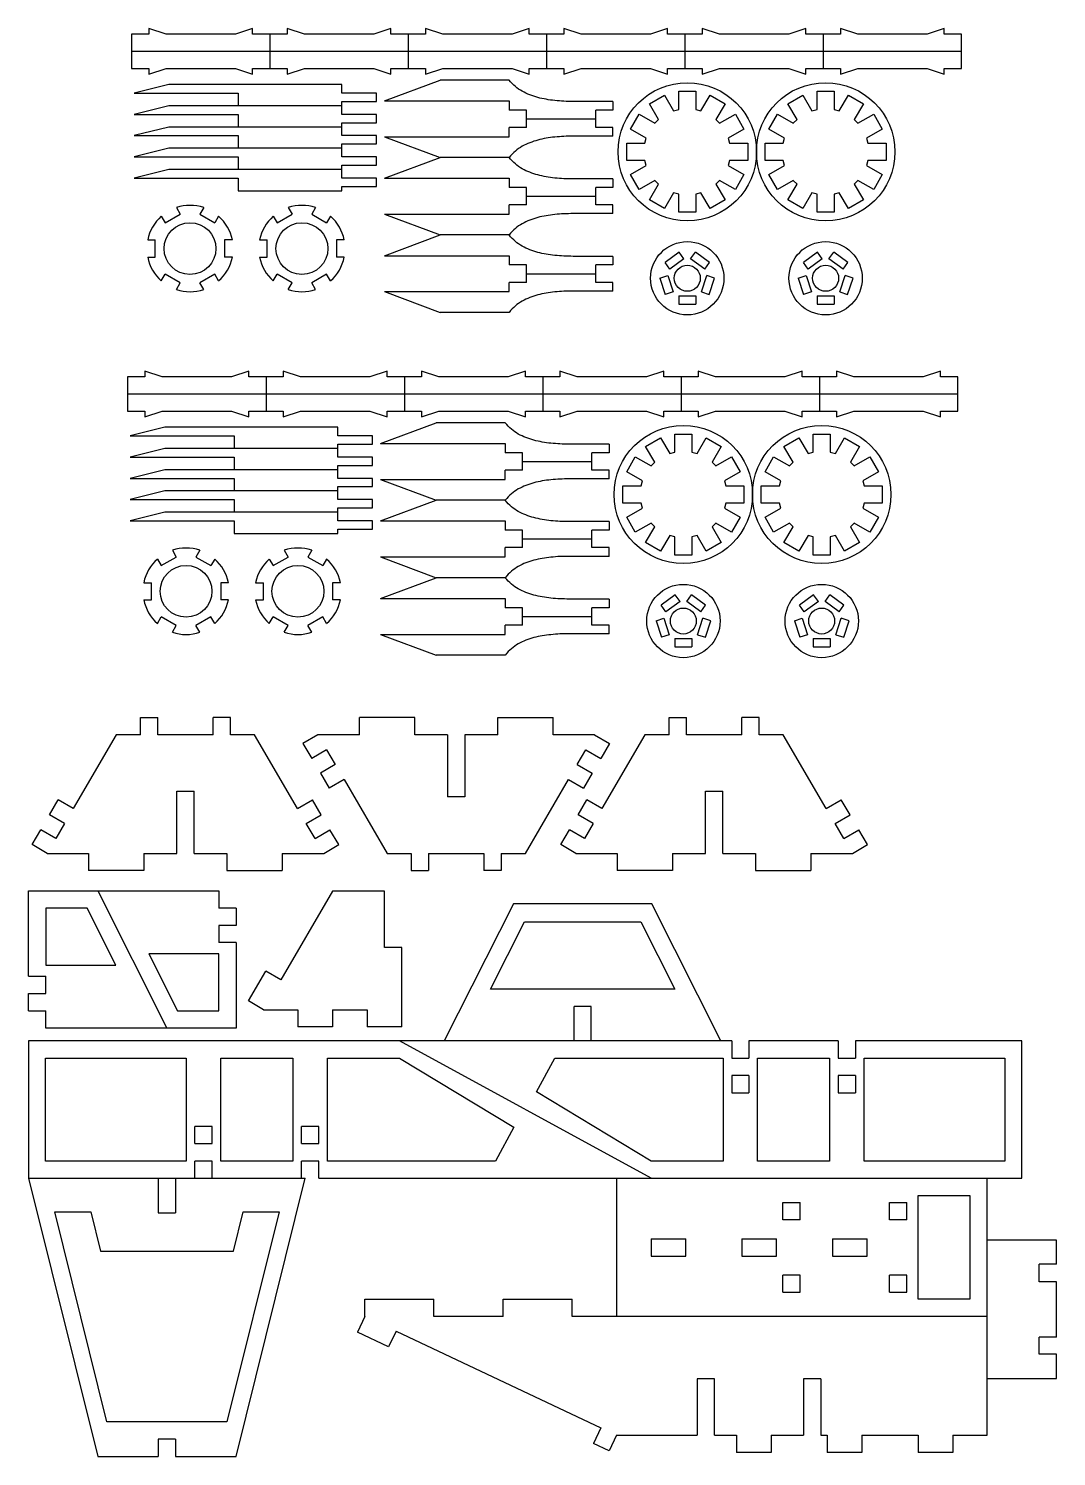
# Model space of a CAD drawing. Header units: inches. Extents: x 0.5 to 7.9, y -1.7 to 8.6.
import ezdxf

# ---------------------------------------------------------------- set-up
doc = ezdxf.new("R2010")
doc.units = ezdxf.units.IN
doc.header["$MEASUREMENT"] = 0
doc.layers.add('Layer 1', color=7, linetype='Continuous')

# ---------------------------------------------------------------- blocks, each defined once
blk = doc.blocks.new('block 3')
at = {"layer": 'Layer 1', "color": 7, "lineweight": 25, "true_color": 0xffffff}
blk.add_lwpolyline([(1.543, 10.706), (1.543, 10.394)], dxfattribs=at)
blk = doc.blocks.new('block 4')
at = {"layer": 'Layer 1', "color": 7, "lineweight": 25, "true_color": 0xffffff}
blk.add_lwpolyline([(1.758, 8.689), (1.758, 8.845)], dxfattribs=at)
blk = doc.blocks.new('block 5')
at = {"layer": 'Layer 1', "color": 7, "lineweight": 25, "true_color": 0xffffff}
blk.add_lwpolyline([(1.812, 9.059), (1.847, 8.999)], dxfattribs=at)
blk = doc.blocks.new('block 6')
at = {"layer": 'Layer 1', "color": 7, "lineweight": 25, "true_color": 0xffffff}
blk.add_lwpolyline([(2.195, 8.397), (2.16, 8.457)], dxfattribs=at)
blk = doc.blocks.new('block 7')
at = {"layer": 'Layer 1', "color": 7, "lineweight": 25, "true_color": 0xffffff}
blk.add_lwpolyline([(2.384, 8.845), (2.384, 8.689)], dxfattribs=at)
blk = doc.blocks.new('block 8')
at = {"layer": 'Layer 1', "color": 7, "lineweight": 25, "true_color": 0xffffff}
blk.add_lwpolyline([(1.948, 9.138), (1.982, 9.077)], dxfattribs=at)
blk = doc.blocks.new('block 9')
at = {"layer": 'Layer 1', "color": 7, "lineweight": 25, "true_color": 0xffffff}
blk.add_lwpolyline([(2.33, 8.475), (2.296, 8.535)], dxfattribs=at)
blk = doc.blocks.new('block 10')
at = {"layer": 'Layer 1', "color": 7, "lineweight": 25, "true_color": 0xffffff}
blk.add_lwpolyline([(2.505, 10.172), (2.505, 10.058)], dxfattribs=at)
blk = doc.blocks.new('block 11')
at = {"layer": 'Layer 1', "color": 7, "lineweight": 25, "true_color": 0xffffff}
blk.add_lwpolyline([(2.505, 9.98), (2.505, 9.866)], dxfattribs=at)
blk = doc.blocks.new('block 12')
at = {"layer": 'Layer 1', "color": 7, "lineweight": 25, "true_color": 0xffffff}
blk.add_lwpolyline([(2.505, 9.788), (2.505, 9.674)], dxfattribs=at)
blk = doc.blocks.new('block 13')
at = {"layer": 'Layer 1', "color": 7, "lineweight": 25, "true_color": 0xffffff}
blk.add_lwpolyline([(2.505, 9.596), (2.505, 9.481)], dxfattribs=at)
blk = doc.blocks.new('block 14')
at = {"layer": 'Layer 1', "color": 7, "lineweight": 25, "true_color": 0xffffff}
blk.add_lwpolyline([(2.505, 9.403), (2.505, 9.289)], dxfattribs=at)
blk = doc.blocks.new('block 15')
at = {"layer": 'Layer 1', "color": 7, "lineweight": 25, "true_color": 0xffffff}
blk.add_lwpolyline([(2.769, 8.689), (2.769, 8.845)], dxfattribs=at)
blk = doc.blocks.new('block 16')
at = {"layer": 'Layer 1', "color": 7, "lineweight": 25, "true_color": 0xffffff}
blk.add_lwpolyline([(2.793, 10.706), (2.793, 10.394)], dxfattribs=at)
blk = doc.blocks.new('block 17')
at = {"layer": 'Layer 1', "color": 7, "lineweight": 25, "true_color": 0xffffff}
blk.add_lwpolyline([(2.195, 9.138), (2.16, 9.077)], dxfattribs=at)
blk = doc.blocks.new('block 18')
at = {"layer": 'Layer 1', "color": 7, "lineweight": 25, "true_color": 0xffffff}
blk.add_lwpolyline([(1.812, 8.475), (1.847, 8.535)], dxfattribs=at)
blk = doc.blocks.new('block 19')
at = {"layer": 'Layer 1', "color": 7, "lineweight": 25, "true_color": 0xffffff}
blk.add_lwpolyline([(2.33, 9.059), (2.296, 8.999)], dxfattribs=at)
blk = doc.blocks.new('block 20')
at = {"layer": 'Layer 1', "color": 7, "lineweight": 25, "true_color": 0xffffff}
blk.add_lwpolyline([(1.948, 8.397), (1.982, 8.457)], dxfattribs=at)
blk = doc.blocks.new('block 21')
at = {"layer": 'Layer 1', "color": 7, "lineweight": 25, "true_color": 0xffffff}
blk.add_lwpolyline([(1.982, 8.457), (1.847, 8.535)], dxfattribs=at)
blk = doc.blocks.new('block 22')
at = {"layer": 'Layer 1', "color": 7, "lineweight": 25, "true_color": 0xffffff}
blk.add_lwpolyline([(2.823, 9.059), (2.858, 8.999)], dxfattribs=at)
blk = doc.blocks.new('block 23')
at = {"layer": 'Layer 1', "color": 7, "lineweight": 25, "true_color": 0xffffff}
blk.add_lwpolyline([(3.206, 8.397), (3.171, 8.457)], dxfattribs=at)
blk = doc.blocks.new('block 24')
at = {"layer": 'Layer 1', "color": 7, "lineweight": 25, "true_color": 0xffffff}
blk.add_lwpolyline([(2.959, 9.138), (2.993, 9.077)], dxfattribs=at)
blk = doc.blocks.new('block 25')
at = {"layer": 'Layer 1', "color": 7, "lineweight": 25, "true_color": 0xffffff}
blk.add_lwpolyline([(3.341, 8.475), (3.306, 8.535)], dxfattribs=at)
blk = doc.blocks.new('block 26')
at = {"layer": 'Layer 1', "color": 7, "lineweight": 25, "true_color": 0xffffff}
blk.add_lwpolyline([(3.395, 8.845), (3.395, 8.689)], dxfattribs=at)
blk = doc.blocks.new('block 27')
at = {"layer": 'Layer 1', "color": 7, "lineweight": 25, "true_color": 0xffffff}
blk.add_lwpolyline([(3.442, 9.289), (3.442, 9.328)], dxfattribs=at)
blk = doc.blocks.new('block 28')
at = {"layer": 'Layer 1', "color": 7, "lineweight": 25, "true_color": 0xffffff}
blk.add_lwpolyline([(3.442, 9.403), (3.442, 9.521)], dxfattribs=at)
blk = doc.blocks.new('block 29')
at = {"layer": 'Layer 1', "color": 7, "lineweight": 25, "true_color": 0xffffff}
blk.add_lwpolyline([(3.442, 9.596), (3.442, 9.713)], dxfattribs=at)
blk = doc.blocks.new('block 30')
at = {"layer": 'Layer 1', "color": 7, "lineweight": 25, "true_color": 0xffffff}
blk.add_lwpolyline([(3.442, 9.788), (3.442, 9.905)], dxfattribs=at)
blk = doc.blocks.new('block 31')
at = {"layer": 'Layer 1', "color": 7, "lineweight": 25, "true_color": 0xffffff}
blk.add_lwpolyline([(3.442, 9.98), (3.442, 10.097)], dxfattribs=at)
blk = doc.blocks.new('block 32')
at = {"layer": 'Layer 1', "color": 7, "lineweight": 25, "true_color": 0xffffff}
blk.add_lwpolyline([(3.442, 10.172), (3.442, 10.25)], dxfattribs=at)
blk = doc.blocks.new('block 33')
at = {"layer": 'Layer 1', "color": 7, "lineweight": 25, "true_color": 0xffffff}
blk.add_lwpolyline([(2.993, 8.457), (2.858, 8.535)], dxfattribs=at)
blk = doc.blocks.new('block 34')
at = {"layer": 'Layer 1', "color": 7, "lineweight": 25, "true_color": 0xffffff}
blk.add_lwpolyline([(2.16, 9.077), (2.296, 8.999)], dxfattribs=at)
blk = doc.blocks.new('block 35')
at = {"layer": 'Layer 1', "color": 7, "lineweight": 25, "true_color": 0xffffff}
blk.add_lwpolyline([(3.206, 9.138), (3.171, 9.077)], dxfattribs=at)
blk = doc.blocks.new('block 36')
at = {"layer": 'Layer 1', "color": 7, "lineweight": 25, "true_color": 0xffffff}
blk.add_lwpolyline([(2.823, 8.475), (2.858, 8.535)], dxfattribs=at)
blk = doc.blocks.new('block 37')
at = {"layer": 'Layer 1', "color": 7, "lineweight": 25, "true_color": 0xffffff}
blk.add_lwpolyline([(3.755, 9.328), (3.755, 9.403)], dxfattribs=at)
blk = doc.blocks.new('block 38')
at = {"layer": 'Layer 1', "color": 7, "lineweight": 25, "true_color": 0xffffff}
blk.add_lwpolyline([(3.755, 9.521), (3.755, 9.596)], dxfattribs=at)
blk = doc.blocks.new('block 39')
at = {"layer": 'Layer 1', "color": 7, "lineweight": 25, "true_color": 0xffffff}
blk.add_lwpolyline([(3.755, 9.713), (3.755, 9.788)], dxfattribs=at)
blk = doc.blocks.new('block 40')
at = {"layer": 'Layer 1', "color": 7, "lineweight": 25, "true_color": 0xffffff}
blk.add_lwpolyline([(3.755, 9.905), (3.755, 9.98)], dxfattribs=at)
blk = doc.blocks.new('block 41')
at = {"layer": 'Layer 1', "color": 7, "lineweight": 25, "true_color": 0xffffff}
blk.add_lwpolyline([(3.755, 10.097), (3.755, 10.172)], dxfattribs=at)
blk = doc.blocks.new('block 42')
at = {"layer": 'Layer 1', "color": 7, "lineweight": 25, "true_color": 0xffffff}
blk.add_lwpolyline([(3.341, 9.059), (3.306, 8.999)], dxfattribs=at)
blk = doc.blocks.new('block 43')
at = {"layer": 'Layer 1', "color": 7, "lineweight": 25, "true_color": 0xffffff}
blk.add_lwpolyline([(2.959, 8.397), (2.993, 8.457)], dxfattribs=at)
blk = doc.blocks.new('block 44')
at = {"layer": 'Layer 1', "color": 7, "lineweight": 25, "true_color": 0xffffff}
blk.add_lwpolyline([(1.847, 8.999), (1.982, 9.077)], dxfattribs=at)
blk = doc.blocks.new('block 45')
at = {"layer": 'Layer 1', "color": 7, "lineweight": 25, "true_color": 0xffffff}
blk.add_lwpolyline([(3.829, 8.378), (4.331, 8.19)], dxfattribs=at)
blk = doc.blocks.new('block 46')
at = {"layer": 'Layer 1', "color": 7, "lineweight": 25, "true_color": 0xffffff}
blk.add_lwpolyline([(3.171, 9.077), (3.306, 8.999)], dxfattribs=at)
blk = doc.blocks.new('block 47')
at = {"layer": 'Layer 1', "color": 7, "lineweight": 25, "true_color": 0xffffff}
blk.add_lwpolyline([(4.043, 10.706), (4.043, 10.394)], dxfattribs=at)
blk = doc.blocks.new('block 48')
at = {"layer": 'Layer 1', "color": 7, "lineweight": 25, "true_color": 0xffffff}
blk.add_lwpolyline([(3.829, 10.103), (4.331, 10.29)], dxfattribs=at)
blk = doc.blocks.new('block 49')
at = {"layer": 'Layer 1', "color": 7, "lineweight": 25, "true_color": 0xffffff}
blk.add_lwpolyline([(4.956, 8.19), (4.331, 8.19)], dxfattribs=at)
blk = doc.blocks.new('block 50')
at = {"layer": 'Layer 1', "color": 7, "lineweight": 25, "true_color": 0xffffff}
blk.add_lwpolyline([(6.487, 8.264), (6.643, 8.264)], dxfattribs=at)
blk = doc.blocks.new('block 51')
at = {"layer": 'Layer 1', "color": 7, "lineweight": 25, "true_color": 0xffffff}
blk.add_lwpolyline([(7.737, 8.264), (7.893, 8.264)], dxfattribs=at)
blk = doc.blocks.new('block 52')
at = {"layer": 'Layer 1', "color": 7, "lineweight": 25, "true_color": 0xffffff}
blk.add_lwpolyline([(6.487, 8.339), (6.643, 8.339)], dxfattribs=at)
blk = doc.blocks.new('block 53')
at = {"layer": 'Layer 1', "color": 7, "lineweight": 25, "true_color": 0xffffff}
blk.add_lwpolyline([(7.737, 8.339), (7.893, 8.339)], dxfattribs=at)
blk = doc.blocks.new('block 54')
at = {"layer": 'Layer 1', "color": 7, "lineweight": 25, "true_color": 0xffffff}
blk.add_lwpolyline([(3.829, 8.378), (4.956, 8.378)], dxfattribs=at)
blk = doc.blocks.new('block 55')
at = {"layer": 'Layer 1', "color": 7, "lineweight": 25, "true_color": 0xffffff}
blk.add_lwpolyline([(5.893, 8.383), (5.533, 8.383)], dxfattribs=at)
blk = doc.blocks.new('block 56')
at = {"layer": 'Layer 1', "color": 7, "lineweight": 25, "true_color": 0xffffff}
blk.add_lwpolyline([(2.858, 8.999), (2.993, 9.077)], dxfattribs=at)
blk = doc.blocks.new('block 57')
at = {"layer": 'Layer 1', "color": 7, "lineweight": 25, "true_color": 0xffffff}
blk.add_lwpolyline([(7.938, 9.272), (7.893, 9.26)], dxfattribs=at)
blk = doc.blocks.new('block 58')
at = {"layer": 'Layer 1', "color": 7, "lineweight": 25, "true_color": 0xffffff}
blk.add_lwpolyline([(5.893, 8.462), (5.737, 8.462)], dxfattribs=at)
blk = doc.blocks.new('block 59')
at = {"layer": 'Layer 1', "color": 7, "lineweight": 25, "true_color": 0xffffff}
blk.add_lwpolyline([(5.112, 8.462), (4.956, 8.462)], dxfattribs=at)
blk = doc.blocks.new('block 60')
at = {"layer": 'Layer 1', "color": 7, "lineweight": 25, "true_color": 0xffffff}
blk.add_lwpolyline([(5.112, 8.54), (5.737, 8.54)], dxfattribs=at)
blk = doc.blocks.new('block 61')
at = {"layer": 'Layer 1', "color": 7, "lineweight": 25, "true_color": 0xffffff}
blk.add_lwpolyline([(5.893, 8.619), (5.737, 8.619)], dxfattribs=at)
blk = doc.blocks.new('block 62')
at = {"layer": 'Layer 1', "color": 7, "lineweight": 25, "true_color": 0xffffff}
blk.add_lwpolyline([(5.112, 8.619), (4.956, 8.619)], dxfattribs=at)
blk = doc.blocks.new('block 63')
at = {"layer": 'Layer 1', "color": 7, "lineweight": 25, "true_color": 0xffffff}
blk.add_lwpolyline([(3.465, 8.689), (3.395, 8.689)], dxfattribs=at)
blk = doc.blocks.new('block 64')
at = {"layer": 'Layer 1', "color": 7, "lineweight": 25, "true_color": 0xffffff}
blk.add_lwpolyline([(2.454, 8.689), (2.384, 8.689)], dxfattribs=at)
blk = doc.blocks.new('block 65')
at = {"layer": 'Layer 1', "color": 7, "lineweight": 25, "true_color": 0xffffff}
blk.add_lwpolyline([(1.689, 8.689), (1.758, 8.689)], dxfattribs=at)
blk = doc.blocks.new('block 66')
at = {"layer": 'Layer 1', "color": 7, "lineweight": 25, "true_color": 0xffffff}
blk.add_lwpolyline([(2.7, 8.689), (2.769, 8.689)], dxfattribs=at)
blk = doc.blocks.new('block 67')
at = {"layer": 'Layer 1', "color": 7, "lineweight": 25, "true_color": 0xffffff}
blk.add_lwpolyline([(5.893, 8.697), (5.533, 8.697)], dxfattribs=at)
blk = doc.blocks.new('block 68')
at = {"layer": 'Layer 1', "color": 7, "lineweight": 25, "true_color": 0xffffff}
blk.add_lwpolyline([(3.829, 8.703), (4.956, 8.703)], dxfattribs=at)
blk = doc.blocks.new('block 69')
at = {"layer": 'Layer 1', "color": 7, "lineweight": 25, "true_color": 0xffffff}
blk.add_lwpolyline([(3.829, 9.078), (4.331, 8.89)], dxfattribs=at)
blk = doc.blocks.new('block 70')
at = {"layer": 'Layer 1', "color": 7, "lineweight": 25, "true_color": 0xffffff}
blk.add_lwpolyline([(2.296, 8.535), (2.16, 8.457)], dxfattribs=at)
blk = doc.blocks.new('block 71')
at = {"layer": 'Layer 1', "color": 7, "lineweight": 25, "true_color": 0xffffff}
blk.add_lwpolyline([(6.688, 9.272), (6.643, 9.26)], dxfattribs=at)
blk = doc.blocks.new('block 72')
at = {"layer": 'Layer 1', "color": 7, "lineweight": 25, "true_color": 0xffffff}
blk.add_lwpolyline([(3.465, 8.845), (3.395, 8.845)], dxfattribs=at)
blk = doc.blocks.new('block 73')
at = {"layer": 'Layer 1', "color": 7, "lineweight": 25, "true_color": 0xffffff}
blk.add_lwpolyline([(2.454, 8.845), (2.384, 8.845)], dxfattribs=at)
blk = doc.blocks.new('block 74')
at = {"layer": 'Layer 1', "color": 7, "lineweight": 25, "true_color": 0xffffff}
blk.add_lwpolyline([(1.689, 8.845), (1.758, 8.845)], dxfattribs=at)
blk = doc.blocks.new('block 75')
at = {"layer": 'Layer 1', "color": 7, "lineweight": 25, "true_color": 0xffffff}
blk.add_lwpolyline([(2.7, 8.845), (2.769, 8.845)], dxfattribs=at)
blk = doc.blocks.new('block 76')
at = {"layer": 'Layer 1', "color": 7, "lineweight": 25, "true_color": 0xffffff}
blk.add_lwpolyline([(4.956, 8.89), (4.331, 8.89)], dxfattribs=at)
blk = doc.blocks.new('block 77')
at = {"layer": 'Layer 1', "color": 7, "lineweight": 25, "true_color": 0xffffff}
blk.add_lwpolyline([(6.692, 8.375), (6.763, 8.352)], dxfattribs=at)
blk = doc.blocks.new('block 78')
at = {"layer": 'Layer 1', "color": 7, "lineweight": 25, "true_color": 0xffffff}
blk.add_lwpolyline([(4.956, 10.103), (4.956, 10.019)], dxfattribs=at)
blk = doc.blocks.new('block 79')
at = {"layer": 'Layer 1', "color": 7, "lineweight": 25, "true_color": 0xffffff}
blk.add_lwpolyline([(4.956, 9.403), (4.956, 9.319)], dxfattribs=at)
blk = doc.blocks.new('block 80')
at = {"layer": 'Layer 1', "color": 7, "lineweight": 25, "true_color": 0xffffff}
blk.add_lwpolyline([(4.956, 8.703), (4.956, 8.619)], dxfattribs=at)
blk = doc.blocks.new('block 81')
at = {"layer": 'Layer 1', "color": 7, "lineweight": 25, "true_color": 0xffffff}
blk.add_lwpolyline([(4.956, 8.378), (4.956, 8.462)], dxfattribs=at)
blk = doc.blocks.new('block 82')
at = {"layer": 'Layer 1', "color": 7, "lineweight": 25, "true_color": 0xffffff}
blk.add_lwpolyline([(4.956, 9.078), (4.956, 9.162)], dxfattribs=at)
blk = doc.blocks.new('block 83')
at = {"layer": 'Layer 1', "color": 7, "lineweight": 25, "true_color": 0xffffff}
blk.add_lwpolyline([(4.956, 9.778), (4.956, 9.862)], dxfattribs=at)
blk = doc.blocks.new('block 84')
at = {"layer": 'Layer 1', "color": 7, "lineweight": 25, "true_color": 0xffffff}
blk.add_lwpolyline([(3.829, 9.403), (4.331, 9.59)], dxfattribs=at)
blk = doc.blocks.new('block 85')
at = {"layer": 'Layer 1', "color": 7, "lineweight": 25, "true_color": 0xffffff}
blk.add_lwpolyline([(3.829, 9.078), (4.956, 9.078)], dxfattribs=at)
blk = doc.blocks.new('block 86')
at = {"layer": 'Layer 1', "color": 7, "lineweight": 25, "true_color": 0xffffff}
blk.add_lwpolyline([(5.893, 9.083), (5.533, 9.083)], dxfattribs=at)
blk = doc.blocks.new('block 87')
at = {"layer": 'Layer 1', "color": 7, "lineweight": 25, "true_color": 0xffffff}
blk.add_lwpolyline([(5.893, 9.162), (5.737, 9.162)], dxfattribs=at)
blk = doc.blocks.new('block 88')
at = {"layer": 'Layer 1', "color": 7, "lineweight": 25, "true_color": 0xffffff}
blk.add_lwpolyline([(5.112, 9.162), (4.956, 9.162)], dxfattribs=at)
blk = doc.blocks.new('block 89')
at = {"layer": 'Layer 1', "color": 7, "lineweight": 25, "true_color": 0xffffff}
blk.add_lwpolyline([(6.812, 8.501), (6.74, 8.524)], dxfattribs=at)
blk = doc.blocks.new('block 90')
at = {"layer": 'Layer 1', "color": 7, "lineweight": 25, "true_color": 0xffffff}
blk.add_lwpolyline([(5.112, 8.462), (5.112, 8.619)], dxfattribs=at)
blk = doc.blocks.new('block 91')
at = {"layer": 'Layer 1', "color": 7, "lineweight": 25, "true_color": 0xffffff}
blk.add_lwpolyline([(5.112, 9.162), (5.112, 9.319)], dxfattribs=at)
blk = doc.blocks.new('block 92')
at = {"layer": 'Layer 1', "color": 7, "lineweight": 25, "true_color": 0xffffff}
blk.add_lwpolyline([(5.112, 9.862), (5.112, 10.019)], dxfattribs=at)
blk = doc.blocks.new('block 93')
at = {"layer": 'Layer 1', "color": 7, "lineweight": 25, "true_color": 0xffffff}
blk.add_lwpolyline([(5.293, 10.706), (5.293, 10.394)], dxfattribs=at)
blk = doc.blocks.new('block 94')
at = {"layer": 'Layer 1', "color": 7, "lineweight": 25, "true_color": 0xffffff}
blk.add_lwpolyline([(3.306, 8.535), (3.171, 8.457)], dxfattribs=at)
blk = doc.blocks.new('block 95')
at = {"layer": 'Layer 1', "color": 7, "lineweight": 25, "true_color": 0xffffff}
blk.add_lwpolyline([(7.691, 10.013), (7.737, 10.025)], dxfattribs=at)
blk = doc.blocks.new('block 96')
at = {"layer": 'Layer 1', "color": 7, "lineweight": 25, "true_color": 0xffffff}
blk.add_lwpolyline([(5.112, 9.24), (5.737, 9.24)], dxfattribs=at)
blk = doc.blocks.new('block 97')
at = {"layer": 'Layer 1', "color": 7, "lineweight": 25, "true_color": 0xffffff}
blk.add_lwpolyline([(2.505, 9.289), (3.442, 9.289)], dxfattribs=at)
blk = doc.blocks.new('block 98')
at = {"layer": 'Layer 1', "color": 7, "lineweight": 25, "true_color": 0xffffff}
blk.add_lwpolyline([(5.893, 9.319), (5.737, 9.319)], dxfattribs=at)
blk = doc.blocks.new('block 99')
at = {"layer": 'Layer 1', "color": 7, "lineweight": 25, "true_color": 0xffffff}
blk.add_lwpolyline([(5.112, 9.319), (4.956, 9.319)], dxfattribs=at)
blk = doc.blocks.new('block 100')
at = {"layer": 'Layer 1', "color": 7, "lineweight": 25, "true_color": 0xffffff}
blk.add_lwpolyline([(3.442, 9.328), (3.755, 9.328)], dxfattribs=at)
blk = doc.blocks.new('block 101')
at = {"layer": 'Layer 1', "color": 7, "lineweight": 25, "true_color": 0xffffff}
blk.add_lwpolyline([(5.893, 9.397), (5.533, 9.397)], dxfattribs=at)
blk = doc.blocks.new('block 102')
at = {"layer": 'Layer 1', "color": 7, "lineweight": 25, "true_color": 0xffffff}
blk.add_lwpolyline([(3.829, 9.403), (4.956, 9.403)], dxfattribs=at)
blk = doc.blocks.new('block 103')
at = {"layer": 'Layer 1', "color": 7, "lineweight": 25, "true_color": 0xffffff}
blk.add_lwpolyline([(3.755, 9.403), (3.442, 9.403)], dxfattribs=at)
blk = doc.blocks.new('block 104')
at = {"layer": 'Layer 1', "color": 7, "lineweight": 25, "true_color": 0xffffff}
blk.add_lwpolyline([(1.567, 9.403), (2.505, 9.403)], dxfattribs=at)
blk = doc.blocks.new('block 105')
at = {"layer": 'Layer 1', "color": 7, "lineweight": 25, "true_color": 0xffffff}
blk.add_lwpolyline([(3.442, 9.481), (1.88, 9.481)], dxfattribs=at)
blk = doc.blocks.new('block 106')
at = {"layer": 'Layer 1', "color": 7, "lineweight": 25, "true_color": 0xffffff}
blk.add_lwpolyline([(7.942, 8.375), (8.013, 8.352)], dxfattribs=at)
blk = doc.blocks.new('block 107')
at = {"layer": 'Layer 1', "color": 7, "lineweight": 25, "true_color": 0xffffff}
blk.add_lwpolyline([(8.062, 8.501), (7.99, 8.524)], dxfattribs=at)
blk = doc.blocks.new('block 108')
at = {"layer": 'Layer 1', "color": 7, "lineweight": 25, "true_color": 0xffffff}
blk.add_lwpolyline([(3.829, 9.778), (4.331, 9.59)], dxfattribs=at)
blk = doc.blocks.new('block 109')
at = {"layer": 'Layer 1', "color": 7, "lineweight": 25, "true_color": 0xffffff}
blk.add_lwpolyline([(3.829, 8.703), (4.331, 8.89)], dxfattribs=at)
blk = doc.blocks.new('block 110')
at = {"layer": 'Layer 1', "color": 7, "lineweight": 25, "true_color": 0xffffff}
blk.add_lwpolyline([(6.441, 10.013), (6.487, 10.025)], dxfattribs=at)
blk = doc.blocks.new('block 111')
at = {"layer": 'Layer 1', "color": 7, "lineweight": 25, "true_color": 0xffffff}
blk.add_lwpolyline([(3.442, 9.521), (3.755, 9.521)], dxfattribs=at)
blk = doc.blocks.new('block 112')
at = {"layer": 'Layer 1', "color": 7, "lineweight": 25, "true_color": 0xffffff}
blk.add_lwpolyline([(7.432, 9.564), (7.268, 9.564)], dxfattribs=at)
blk = doc.blocks.new('block 113')
at = {"layer": 'Layer 1', "color": 7, "lineweight": 25, "true_color": 0xffffff}
blk.add_lwpolyline([(6.182, 9.564), (6.018, 9.564)], dxfattribs=at)
blk = doc.blocks.new('block 114')
at = {"layer": 'Layer 1', "color": 7, "lineweight": 25, "true_color": 0xffffff}
blk.add_lwpolyline([(4.956, 9.59), (4.331, 9.59)], dxfattribs=at)
blk = doc.blocks.new('block 115')
at = {"layer": 'Layer 1', "color": 7, "lineweight": 25, "true_color": 0xffffff}
blk.add_lwpolyline([(3.755, 9.596), (3.442, 9.596)], dxfattribs=at)
blk = doc.blocks.new('block 116')
at = {"layer": 'Layer 1', "color": 7, "lineweight": 25, "true_color": 0xffffff}
blk.add_lwpolyline([(1.567, 9.596), (2.505, 9.596)], dxfattribs=at)
blk = doc.blocks.new('block 117')
at = {"layer": 'Layer 1', "color": 7, "lineweight": 25, "true_color": 0xffffff}
blk.add_lwpolyline([(3.442, 9.674), (1.88, 9.674)], dxfattribs=at)
blk = doc.blocks.new('block 118')
at = {"layer": 'Layer 1', "color": 7, "lineweight": 25, "true_color": 0xffffff}
blk.add_lwpolyline([(3.442, 9.713), (3.755, 9.713)], dxfattribs=at)
blk = doc.blocks.new('block 119')
at = {"layer": 'Layer 1', "color": 7, "lineweight": 25, "true_color": 0xffffff}
blk.add_lwpolyline([(6.018, 9.72), (6.182, 9.72)], dxfattribs=at)
blk = doc.blocks.new('block 120')
at = {"layer": 'Layer 1', "color": 7, "lineweight": 25, "true_color": 0xffffff}
blk.add_lwpolyline([(7.268, 9.72), (7.432, 9.72)], dxfattribs=at)
blk = doc.blocks.new('block 121')
at = {"layer": 'Layer 1', "color": 7, "lineweight": 25, "true_color": 0xffffff}
blk.add_lwpolyline([(6.487, 9.26), (6.441, 9.272)], dxfattribs=at)
blk = doc.blocks.new('block 122')
at = {"layer": 'Layer 1', "color": 7, "lineweight": 25, "true_color": 0xffffff}
blk.add_lwpolyline([(6.722, 8.582), (6.595, 8.674)], dxfattribs=at)
blk = doc.blocks.new('block 123')
at = {"layer": 'Layer 1', "color": 7, "lineweight": 25, "true_color": 0xffffff}
blk.add_lwpolyline([(6.766, 8.642), (6.639, 8.734)], dxfattribs=at)
blk = doc.blocks.new('block 124')
at = {"layer": 'Layer 1', "color": 7, "lineweight": 25, "true_color": 0xffffff}
blk.add_lwpolyline([(5.737, 8.462), (5.737, 8.619)], dxfattribs=at)
blk = doc.blocks.new('block 125')
at = {"layer": 'Layer 1', "color": 7, "lineweight": 25, "true_color": 0xffffff}
blk.add_lwpolyline([(5.737, 9.162), (5.737, 9.319)], dxfattribs=at)
blk = doc.blocks.new('block 126')
at = {"layer": 'Layer 1', "color": 7, "lineweight": 25, "true_color": 0xffffff}
blk.add_lwpolyline([(5.737, 9.862), (5.737, 10.019)], dxfattribs=at)
blk = doc.blocks.new('block 127')
at = {"layer": 'Layer 1', "color": 7, "lineweight": 25, "true_color": 0xffffff}
blk.add_lwpolyline([(6.272, 9.901), (6.306, 9.935)], dxfattribs=at)
blk = doc.blocks.new('block 128')
at = {"layer": 'Layer 1', "color": 7, "lineweight": 25, "true_color": 0xffffff}
blk.add_lwpolyline([(6.052, 9.437), (6.194, 9.519)], dxfattribs=at)
blk = doc.blocks.new('block 129')
at = {"layer": 'Layer 1', "color": 7, "lineweight": 25, "true_color": 0xffffff}
blk.add_lwpolyline([(6.857, 9.901), (6.999, 9.983)], dxfattribs=at)
blk = doc.blocks.new('block 130')
at = {"layer": 'Layer 1', "color": 7, "lineweight": 25, "true_color": 0xffffff}
blk.add_lwpolyline([(7.077, 9.848), (6.935, 9.766)], dxfattribs=at)
blk = doc.blocks.new('block 131')
at = {"layer": 'Layer 1', "color": 7, "lineweight": 25, "true_color": 0xffffff}
blk.add_lwpolyline([(6.272, 9.383), (6.13, 9.301)], dxfattribs=at)
blk = doc.blocks.new('block 132')
at = {"layer": 'Layer 1', "color": 7, "lineweight": 25, "true_color": 0xffffff}
blk.add_lwpolyline([(3.829, 9.778), (4.956, 9.778)], dxfattribs=at)
blk = doc.blocks.new('block 133')
at = {"layer": 'Layer 1', "color": 7, "lineweight": 25, "true_color": 0xffffff}
blk.add_lwpolyline([(5.893, 9.783), (5.533, 9.783)], dxfattribs=at)
blk = doc.blocks.new('block 134')
at = {"layer": 'Layer 1', "color": 7, "lineweight": 25, "true_color": 0xffffff}
blk.add_lwpolyline([(3.755, 9.788), (3.442, 9.788)], dxfattribs=at)
blk = doc.blocks.new('block 135')
at = {"layer": 'Layer 1', "color": 7, "lineweight": 25, "true_color": 0xffffff}
blk.add_lwpolyline([(1.567, 9.788), (2.505, 9.788)], dxfattribs=at)
blk = doc.blocks.new('block 136')
at = {"layer": 'Layer 1', "color": 7, "lineweight": 25, "true_color": 0xffffff}
blk.add_lwpolyline([(5.893, 9.862), (5.737, 9.862)], dxfattribs=at)
blk = doc.blocks.new('block 137')
at = {"layer": 'Layer 1', "color": 7, "lineweight": 25, "true_color": 0xffffff}
blk.add_lwpolyline([(5.112, 9.862), (4.956, 9.862)], dxfattribs=at)
blk = doc.blocks.new('block 138')
at = {"layer": 'Layer 1', "color": 7, "lineweight": 25, "true_color": 0xffffff}
blk.add_lwpolyline([(3.442, 9.866), (1.88, 9.866)], dxfattribs=at)
blk = doc.blocks.new('block 139')
at = {"layer": 'Layer 1', "color": 7, "lineweight": 25, "true_color": 0xffffff}
blk.add_lwpolyline([(3.442, 9.905), (3.755, 9.905)], dxfattribs=at)
blk = doc.blocks.new('block 140')
at = {"layer": 'Layer 1', "color": 7, "lineweight": 25, "true_color": 0xffffff}
blk.add_lwpolyline([(5.112, 9.94), (5.737, 9.94)], dxfattribs=at)
blk = doc.blocks.new('block 141')
at = {"layer": 'Layer 1', "color": 7, "lineweight": 25, "true_color": 0xffffff}
blk.add_lwpolyline([(3.755, 9.98), (3.442, 9.98)], dxfattribs=at)
blk = doc.blocks.new('block 142')
at = {"layer": 'Layer 1', "color": 7, "lineweight": 25, "true_color": 0xffffff}
blk.add_lwpolyline([(1.567, 9.98), (2.505, 9.98)], dxfattribs=at)
blk = doc.blocks.new('block 143')
at = {"layer": 'Layer 1', "color": 7, "lineweight": 25, "true_color": 0xffffff}
blk.add_lwpolyline([(5.893, 10.019), (5.737, 10.019)], dxfattribs=at)
blk = doc.blocks.new('block 144')
at = {"layer": 'Layer 1', "color": 7, "lineweight": 25, "true_color": 0xffffff}
blk.add_lwpolyline([(5.112, 10.019), (4.956, 10.019)], dxfattribs=at)
blk = doc.blocks.new('block 145')
at = {"layer": 'Layer 1', "color": 7, "lineweight": 25, "true_color": 0xffffff}
blk.add_lwpolyline([(7.737, 9.26), (7.691, 9.272)], dxfattribs=at)
blk = doc.blocks.new('block 146')
at = {"layer": 'Layer 1', "color": 7, "lineweight": 25, "true_color": 0xffffff}
blk.add_lwpolyline([(6.408, 8.582), (6.364, 8.642)], dxfattribs=at)
blk = doc.blocks.new('block 147')
at = {"layer": 'Layer 1', "color": 7, "lineweight": 25, "true_color": 0xffffff}
blk.add_lwpolyline([(6.534, 8.674), (6.49, 8.734)], dxfattribs=at)
blk = doc.blocks.new('block 148')
at = {"layer": 'Layer 1', "color": 7, "lineweight": 25, "true_color": 0xffffff}
blk.add_lwpolyline([(5.893, 10.097), (5.893, 10.019)], dxfattribs=at)
blk = doc.blocks.new('block 149')
at = {"layer": 'Layer 1', "color": 7, "lineweight": 25, "true_color": 0xffffff}
blk.add_lwpolyline([(5.893, 9.397), (5.893, 9.319)], dxfattribs=at)
blk = doc.blocks.new('block 150')
at = {"layer": 'Layer 1', "color": 7, "lineweight": 25, "true_color": 0xffffff}
blk.add_lwpolyline([(5.893, 8.697), (5.893, 8.619)], dxfattribs=at)
blk = doc.blocks.new('block 151')
at = {"layer": 'Layer 1', "color": 7, "lineweight": 25, "true_color": 0xffffff}
blk.add_lwpolyline([(5.893, 8.383), (5.893, 8.462)], dxfattribs=at)
blk = doc.blocks.new('block 152')
at = {"layer": 'Layer 1', "color": 7, "lineweight": 25, "true_color": 0xffffff}
blk.add_lwpolyline([(5.893, 9.083), (5.893, 9.162)], dxfattribs=at)
blk = doc.blocks.new('block 153')
at = {"layer": 'Layer 1', "color": 7, "lineweight": 25, "true_color": 0xffffff}
blk.add_lwpolyline([(5.893, 9.783), (5.893, 9.862)], dxfattribs=at)
blk = doc.blocks.new('block 154')
at = {"layer": 'Layer 1', "color": 7, "lineweight": 25, "true_color": 0xffffff}
blk.add_lwpolyline([(6.182, 9.72), (6.194, 9.766)], dxfattribs=at)
blk = doc.blocks.new('block 155')
at = {"layer": 'Layer 1', "color": 7, "lineweight": 25, "true_color": 0xffffff}
blk.add_lwpolyline([(3.442, 10.058), (1.88, 10.058)], dxfattribs=at)
blk = doc.blocks.new('block 156')
at = {"layer": 'Layer 1', "color": 7, "lineweight": 25, "true_color": 0xffffff}
blk.add_lwpolyline([(3.442, 10.097), (3.755, 10.097)], dxfattribs=at)
blk = doc.blocks.new('block 157')
at = {"layer": 'Layer 1', "color": 7, "lineweight": 25, "true_color": 0xffffff}
blk.add_lwpolyline([(5.893, 10.097), (5.533, 10.097)], dxfattribs=at)
blk = doc.blocks.new('block 158')
at = {"layer": 'Layer 1', "color": 7, "lineweight": 25, "true_color": 0xffffff}
blk.add_lwpolyline([(3.829, 10.103), (4.956, 10.103)], dxfattribs=at)
blk = doc.blocks.new('block 159')
at = {"layer": 'Layer 1', "color": 7, "lineweight": 25, "true_color": 0xffffff}
blk.add_lwpolyline([(3.755, 10.172), (3.442, 10.172)], dxfattribs=at)
blk = doc.blocks.new('block 160')
at = {"layer": 'Layer 1', "color": 7, "lineweight": 25, "true_color": 0xffffff}
blk.add_lwpolyline([(1.567, 10.172), (2.505, 10.172)], dxfattribs=at)
blk = doc.blocks.new('block 161')
at = {"layer": 'Layer 1', "color": 7, "lineweight": 25, "true_color": 0xffffff}
blk.add_lwpolyline([(3.442, 10.25), (1.88, 10.25)], dxfattribs=at)
blk = doc.blocks.new('block 162')
at = {"layer": 'Layer 1', "color": 7, "lineweight": 25, "true_color": 0xffffff}
blk.add_lwpolyline([(4.956, 10.29), (4.331, 10.29)], dxfattribs=at)
blk = doc.blocks.new('block 163')
at = {"layer": 'Layer 1', "color": 7, "lineweight": 25, "true_color": 0xffffff}
blk.add_lwpolyline([(6.999, 9.301), (6.857, 9.383)], dxfattribs=at)
blk = doc.blocks.new('block 164')
at = {"layer": 'Layer 1', "color": 7, "lineweight": 25, "true_color": 0xffffff}
blk.add_lwpolyline([(6.194, 9.766), (6.052, 9.848)], dxfattribs=at)
blk = doc.blocks.new('block 165')
at = {"layer": 'Layer 1', "color": 7, "lineweight": 25, "true_color": 0xffffff}
blk.add_lwpolyline([(6.306, 9.35), (6.272, 9.383)], dxfattribs=at)
blk = doc.blocks.new('block 166')
at = {"layer": 'Layer 1', "color": 7, "lineweight": 25, "true_color": 0xffffff}
blk.add_lwpolyline([(6.318, 8.501), (6.366, 8.352)], dxfattribs=at)
blk = doc.blocks.new('block 167')
at = {"layer": 'Layer 1', "color": 7, "lineweight": 25, "true_color": 0xffffff}
blk.add_lwpolyline([(6.389, 8.524), (6.437, 8.375)], dxfattribs=at)
blk = doc.blocks.new('block 168')
at = {"layer": 'Layer 1', "color": 7, "lineweight": 25, "true_color": 0xffffff}
blk.add_lwpolyline([(6.224, 9.208), (6.306, 9.35)], dxfattribs=at)
blk = doc.blocks.new('block 169')
at = {"layer": 'Layer 1', "color": 7, "lineweight": 25, "true_color": 0xffffff}
blk.add_lwpolyline([(6.441, 9.272), (6.359, 9.13)], dxfattribs=at)
blk = doc.blocks.new('block 170')
at = {"layer": 'Layer 1', "color": 7, "lineweight": 25, "true_color": 0xffffff}
blk.add_lwpolyline([(7.302, 9.437), (7.444, 9.519)], dxfattribs=at)
blk = doc.blocks.new('block 171')
at = {"layer": 'Layer 1', "color": 7, "lineweight": 25, "true_color": 0xffffff}
blk.add_lwpolyline([(8.107, 9.901), (8.249, 9.983)], dxfattribs=at)
blk = doc.blocks.new('block 172')
at = {"layer": 'Layer 1', "color": 7, "lineweight": 25, "true_color": 0xffffff}
blk.add_lwpolyline([(1.88, 9.481), (1.567, 9.403)], dxfattribs=at)
blk = doc.blocks.new('block 173')
at = {"layer": 'Layer 1', "color": 7, "lineweight": 25, "true_color": 0xffffff}
blk.add_lwpolyline([(1.88, 9.674), (1.567, 9.596)], dxfattribs=at)
blk = doc.blocks.new('block 174')
at = {"layer": 'Layer 1', "color": 7, "lineweight": 25, "true_color": 0xffffff}
blk.add_lwpolyline([(9.043, 10.55), (1.543, 10.55)], dxfattribs=at)
blk = doc.blocks.new('block 175')
at = {"layer": 'Layer 1', "color": 7, "lineweight": 25, "true_color": 0xffffff}
blk.add_lwpolyline([(6.643, 10.025), (6.688, 10.013)], dxfattribs=at)
blk = doc.blocks.new('block 176')
at = {"layer": 'Layer 1', "color": 7, "lineweight": 25, "true_color": 0xffffff}
blk.add_lwpolyline([(6.13, 9.983), (6.272, 9.901)], dxfattribs=at)
blk = doc.blocks.new('block 177')
at = {"layer": 'Layer 1', "color": 7, "lineweight": 25, "true_color": 0xffffff}
blk.add_lwpolyline([(6.935, 9.519), (7.077, 9.437)], dxfattribs=at)
blk = doc.blocks.new('block 178')
at = {"layer": 'Layer 1', "color": 7, "lineweight": 25, "true_color": 0xffffff}
blk.add_lwpolyline([(7.972, 8.582), (7.845, 8.674)], dxfattribs=at)
blk = doc.blocks.new('block 179')
at = {"layer": 'Layer 1', "color": 7, "lineweight": 25, "true_color": 0xffffff}
blk.add_lwpolyline([(8.016, 8.642), (7.889, 8.734)], dxfattribs=at)
blk = doc.blocks.new('block 180')
at = {"layer": 'Layer 1', "color": 7, "lineweight": 25, "true_color": 0xffffff}
blk.add_lwpolyline([(6.194, 9.519), (6.182, 9.564)], dxfattribs=at)
blk = doc.blocks.new('block 181')
at = {"layer": 'Layer 1', "color": 7, "lineweight": 25, "true_color": 0xffffff}
blk.add_lwpolyline([(6.487, 8.339), (6.487, 8.264)], dxfattribs=at)
blk = doc.blocks.new('block 182')
at = {"layer": 'Layer 1', "color": 7, "lineweight": 25, "true_color": 0xffffff}
blk.add_lwpolyline([(6.487, 9.095), (6.487, 9.26)], dxfattribs=at)
blk = doc.blocks.new('block 183')
at = {"layer": 'Layer 1', "color": 7, "lineweight": 25, "true_color": 0xffffff}
blk.add_lwpolyline([(6.487, 10.025), (6.487, 10.189)], dxfattribs=at)
blk = doc.blocks.new('block 184')
at = {"layer": 'Layer 1', "color": 7, "lineweight": 25, "true_color": 0xffffff}
blk.add_lwpolyline([(6.543, 10.706), (6.543, 10.394)], dxfattribs=at)
blk = doc.blocks.new('block 185')
at = {"layer": 'Layer 1', "color": 7, "lineweight": 25, "true_color": 0xffffff}
blk.add_lwpolyline([(6.643, 10.189), (6.643, 10.025)], dxfattribs=at)
blk = doc.blocks.new('block 186')
at = {"layer": 'Layer 1', "color": 7, "lineweight": 25, "true_color": 0xffffff}
blk.add_lwpolyline([(6.643, 9.26), (6.643, 9.095)], dxfattribs=at)
blk = doc.blocks.new('block 187')
at = {"layer": 'Layer 1', "color": 7, "lineweight": 25, "true_color": 0xffffff}
blk.add_lwpolyline([(6.643, 8.339), (6.643, 8.264)], dxfattribs=at)
blk = doc.blocks.new('block 188')
at = {"layer": 'Layer 1', "color": 7, "lineweight": 25, "true_color": 0xffffff}
blk.add_lwpolyline([(6.857, 9.383), (6.824, 9.35)], dxfattribs=at)
blk = doc.blocks.new('block 189')
at = {"layer": 'Layer 1', "color": 7, "lineweight": 25, "true_color": 0xffffff}
blk.add_lwpolyline([(7.522, 9.901), (7.556, 9.935)], dxfattribs=at)
blk = doc.blocks.new('block 190')
at = {"layer": 'Layer 1', "color": 7, "lineweight": 25, "true_color": 0xffffff}
blk.add_lwpolyline([(6.49, 8.734), (6.364, 8.642)], dxfattribs=at)
blk = doc.blocks.new('block 191')
at = {"layer": 'Layer 1', "color": 7, "lineweight": 25, "true_color": 0xffffff}
blk.add_lwpolyline([(8.327, 9.848), (8.185, 9.766)], dxfattribs=at)
blk = doc.blocks.new('block 192')
at = {"layer": 'Layer 1', "color": 7, "lineweight": 25, "true_color": 0xffffff}
blk.add_lwpolyline([(7.522, 9.383), (7.38, 9.301)], dxfattribs=at)
blk = doc.blocks.new('block 193')
at = {"layer": 'Layer 1', "color": 7, "lineweight": 25, "true_color": 0xffffff}
blk.add_lwpolyline([(6.318, 8.501), (6.389, 8.524)], dxfattribs=at)
blk = doc.blocks.new('block 194')
at = {"layer": 'Layer 1', "color": 7, "lineweight": 25, "true_color": 0xffffff}
blk.add_lwpolyline([(1.88, 9.866), (1.567, 9.788)], dxfattribs=at)
blk = doc.blocks.new('block 195')
at = {"layer": 'Layer 1', "color": 7, "lineweight": 25, "true_color": 0xffffff}
blk.add_lwpolyline([(7.893, 10.025), (7.938, 10.013)], dxfattribs=at)
blk = doc.blocks.new('block 196')
at = {"layer": 'Layer 1', "color": 7, "lineweight": 25, "true_color": 0xffffff}
blk.add_lwpolyline([(8.249, 9.301), (8.107, 9.383)], dxfattribs=at)
blk = doc.blocks.new('block 197')
at = {"layer": 'Layer 1', "color": 7, "lineweight": 25, "true_color": 0xffffff}
blk.add_lwpolyline([(7.444, 9.766), (7.302, 9.848)], dxfattribs=at)
blk = doc.blocks.new('block 198')
at = {"layer": 'Layer 1', "color": 7, "lineweight": 25, "true_color": 0xffffff}
blk.add_lwpolyline([(6.947, 9.564), (6.935, 9.519)], dxfattribs=at)
blk = doc.blocks.new('block 199')
at = {"layer": 'Layer 1', "color": 7, "lineweight": 25, "true_color": 0xffffff}
blk.add_lwpolyline([(6.595, 8.674), (6.639, 8.734)], dxfattribs=at)
blk = doc.blocks.new('block 200')
at = {"layer": 'Layer 1', "color": 7, "lineweight": 25, "true_color": 0xffffff}
blk.add_lwpolyline([(6.534, 8.674), (6.408, 8.582)], dxfattribs=at)
blk = doc.blocks.new('block 201')
at = {"layer": 'Layer 1', "color": 7, "lineweight": 25, "true_color": 0xffffff}
blk.add_lwpolyline([(6.437, 8.375), (6.366, 8.352)], dxfattribs=at)
blk = doc.blocks.new('block 202')
at = {"layer": 'Layer 1', "color": 7, "lineweight": 25, "true_color": 0xffffff}
blk.add_lwpolyline([(7.568, 8.501), (7.639, 8.524)], dxfattribs=at)
blk = doc.blocks.new('block 203')
at = {"layer": 'Layer 1', "color": 7, "lineweight": 25, "true_color": 0xffffff}
blk.add_lwpolyline([(1.88, 10.058), (1.567, 9.98)], dxfattribs=at)
blk = doc.blocks.new('block 204')
at = {"layer": 'Layer 1', "color": 7, "lineweight": 25, "true_color": 0xffffff}
blk.add_lwpolyline([(1.88, 10.25), (1.567, 10.172)], dxfattribs=at)
blk = doc.blocks.new('block 205')
at = {"layer": 'Layer 1', "color": 7, "lineweight": 25, "true_color": 0xffffff}
blk.add_lwpolyline([(7.38, 9.983), (7.522, 9.901)], dxfattribs=at)
blk = doc.blocks.new('block 206')
at = {"layer": 'Layer 1', "color": 7, "lineweight": 25, "true_color": 0xffffff}
blk.add_lwpolyline([(8.185, 9.519), (8.327, 9.437)], dxfattribs=at)
blk = doc.blocks.new('block 207')
at = {"layer": 'Layer 1', "color": 7, "lineweight": 25, "true_color": 0xffffff}
blk.add_lwpolyline([(6.824, 9.935), (6.857, 9.901)], dxfattribs=at)
blk = doc.blocks.new('block 208')
at = {"layer": 'Layer 1', "color": 7, "lineweight": 25, "true_color": 0xffffff}
blk.add_lwpolyline([(7.556, 9.35), (7.522, 9.383)], dxfattribs=at)
blk = doc.blocks.new('block 209')
at = {"layer": 'Layer 1', "color": 7, "lineweight": 25, "true_color": 0xffffff}
blk.add_lwpolyline([(7.658, 8.582), (7.614, 8.642)], dxfattribs=at)
blk = doc.blocks.new('block 210')
at = {"layer": 'Layer 1', "color": 7, "lineweight": 25, "true_color": 0xffffff}
blk.add_lwpolyline([(7.784, 8.674), (7.74, 8.734)], dxfattribs=at)
blk = doc.blocks.new('block 211')
at = {"layer": 'Layer 1', "color": 7, "lineweight": 25, "true_color": 0xffffff}
blk.add_lwpolyline([(6.692, 8.375), (6.74, 8.524)], dxfattribs=at)
blk = doc.blocks.new('block 212')
at = {"layer": 'Layer 1', "color": 7, "lineweight": 25, "true_color": 0xffffff}
blk.add_lwpolyline([(6.763, 8.352), (6.812, 8.501)], dxfattribs=at)
blk = doc.blocks.new('block 213')
at = {"layer": 'Layer 1', "color": 7, "lineweight": 25, "true_color": 0xffffff}
blk.add_lwpolyline([(6.722, 8.582), (6.766, 8.642)], dxfattribs=at)
blk = doc.blocks.new('block 214')
at = {"layer": 'Layer 1', "color": 7, "lineweight": 25, "true_color": 0xffffff}
blk.add_lwpolyline([(7.687, 8.375), (7.616, 8.352)], dxfattribs=at)
blk = doc.blocks.new('block 215')
at = {"layer": 'Layer 1', "color": 7, "lineweight": 25, "true_color": 0xffffff}
blk.add_lwpolyline([(7.568, 8.501), (7.616, 8.352)], dxfattribs=at)
blk = doc.blocks.new('block 216')
at = {"layer": 'Layer 1', "color": 7, "lineweight": 25, "true_color": 0xffffff}
blk.add_lwpolyline([(6.935, 9.766), (6.947, 9.72)], dxfattribs=at)
blk = doc.blocks.new('block 217')
at = {"layer": 'Layer 1', "color": 7, "lineweight": 25, "true_color": 0xffffff}
blk.add_lwpolyline([(7.432, 9.72), (7.444, 9.766)], dxfattribs=at)
blk = doc.blocks.new('block 218')
at = {"layer": 'Layer 1', "color": 7, "lineweight": 25, "true_color": 0xffffff}
blk.add_lwpolyline([(7.474, 9.208), (7.556, 9.35)], dxfattribs=at)
blk = doc.blocks.new('block 219')
at = {"layer": 'Layer 1', "color": 7, "lineweight": 25, "true_color": 0xffffff}
blk.add_lwpolyline([(8.107, 9.383), (8.074, 9.35)], dxfattribs=at)
blk = doc.blocks.new('block 220')
at = {"layer": 'Layer 1', "color": 7, "lineweight": 25, "true_color": 0xffffff}
blk.add_lwpolyline([(7.74, 8.734), (7.614, 8.642)], dxfattribs=at)
blk = doc.blocks.new('block 221')
at = {"layer": 'Layer 1', "color": 7, "lineweight": 25, "true_color": 0xffffff}
blk.add_lwpolyline([(7.784, 8.674), (7.658, 8.582)], dxfattribs=at)
blk = doc.blocks.new('block 222')
at = {"layer": 'Layer 1', "color": 7, "lineweight": 25, "true_color": 0xffffff}
blk.add_lwpolyline([(7.639, 8.524), (7.687, 8.375)], dxfattribs=at)
blk = doc.blocks.new('block 223')
at = {"layer": 'Layer 1', "color": 7, "lineweight": 25, "true_color": 0xffffff}
blk.add_lwpolyline([(7.444, 9.519), (7.432, 9.564)], dxfattribs=at)
blk = doc.blocks.new('block 224')
at = {"layer": 'Layer 1', "color": 7, "lineweight": 25, "true_color": 0xffffff}
blk.add_lwpolyline([(7.691, 9.272), (7.609, 9.13)], dxfattribs=at)
blk = doc.blocks.new('block 225')
at = {"layer": 'Layer 1', "color": 7, "lineweight": 25, "true_color": 0xffffff}
blk.add_lwpolyline([(8.074, 9.935), (8.107, 9.901)], dxfattribs=at)
blk = doc.blocks.new('block 226')
at = {"layer": 'Layer 1', "color": 7, "lineweight": 25, "true_color": 0xffffff}
blk.add_lwpolyline([(7.737, 8.339), (7.737, 8.264)], dxfattribs=at)
blk = doc.blocks.new('block 227')
at = {"layer": 'Layer 1', "color": 7, "lineweight": 25, "true_color": 0xffffff}
blk.add_lwpolyline([(7.737, 9.095), (7.737, 9.26)], dxfattribs=at)
blk = doc.blocks.new('block 228')
at = {"layer": 'Layer 1', "color": 7, "lineweight": 25, "true_color": 0xffffff}
blk.add_lwpolyline([(7.737, 10.025), (7.737, 10.189)], dxfattribs=at)
blk = doc.blocks.new('block 229')
at = {"layer": 'Layer 1', "color": 7, "lineweight": 25, "true_color": 0xffffff}
blk.add_lwpolyline([(7.793, 10.706), (7.793, 10.394)], dxfattribs=at)
blk = doc.blocks.new('block 230')
at = {"layer": 'Layer 1', "color": 7, "lineweight": 25, "true_color": 0xffffff}
blk.add_lwpolyline([(7.893, 10.189), (7.893, 10.025)], dxfattribs=at)
blk = doc.blocks.new('block 231')
at = {"layer": 'Layer 1', "color": 7, "lineweight": 25, "true_color": 0xffffff}
blk.add_lwpolyline([(7.893, 9.26), (7.893, 9.095)], dxfattribs=at)
blk = doc.blocks.new('block 232')
at = {"layer": 'Layer 1', "color": 7, "lineweight": 25, "true_color": 0xffffff}
blk.add_lwpolyline([(7.893, 8.339), (7.893, 8.264)], dxfattribs=at)
blk = doc.blocks.new('block 233')
at = {"layer": 'Layer 1', "color": 7, "lineweight": 25, "true_color": 0xffffff}
blk.add_lwpolyline([(7.845, 8.674), (7.889, 8.734)], dxfattribs=at)
blk = doc.blocks.new('block 234')
at = {"layer": 'Layer 1', "color": 7, "lineweight": 25, "true_color": 0xffffff}
blk.add_lwpolyline([(8.197, 9.564), (8.185, 9.519)], dxfattribs=at)
blk = doc.blocks.new('block 235')
at = {"layer": 'Layer 1', "color": 7, "lineweight": 25, "true_color": 0xffffff}
blk.add_lwpolyline([(7.942, 8.375), (7.99, 8.524)], dxfattribs=at)
blk = doc.blocks.new('block 236')
at = {"layer": 'Layer 1', "color": 7, "lineweight": 25, "true_color": 0xffffff}
blk.add_lwpolyline([(8.013, 8.352), (8.062, 8.501)], dxfattribs=at)
blk = doc.blocks.new('block 237')
at = {"layer": 'Layer 1', "color": 7, "lineweight": 25, "true_color": 0xffffff}
blk.add_lwpolyline([(7.972, 8.582), (8.016, 8.642)], dxfattribs=at)
blk = doc.blocks.new('block 238')
at = {"layer": 'Layer 1', "color": 7, "lineweight": 25, "true_color": 0xffffff}
blk.add_lwpolyline([(8.185, 9.766), (8.197, 9.72)], dxfattribs=at)
blk = doc.blocks.new('block 239')
at = {"layer": 'Layer 1', "color": 7, "lineweight": 25, "true_color": 0xffffff}
blk.add_lwpolyline([(9.043, 10.394), (9.043, 10.706)], dxfattribs=at)
blk = doc.blocks.new('block 240')
at = {"layer": 'Layer 1', "color": 7, "lineweight": 25, "true_color": 0xffffff}
blk.add_lwpolyline([(1.508, 7.608), (1.508, 7.296)], dxfattribs=at)
blk = doc.blocks.new('block 241')
at = {"layer": 'Layer 1', "color": 7, "lineweight": 25, "true_color": 0xffffff}
blk.add_lwpolyline([(1.723, 5.591), (1.723, 5.747)], dxfattribs=at)
blk = doc.blocks.new('block 242')
at = {"layer": 'Layer 1', "color": 7, "lineweight": 25, "true_color": 0xffffff}
blk.add_lwpolyline([(1.777, 5.961), (1.812, 5.901)], dxfattribs=at)
blk = doc.blocks.new('block 243')
at = {"layer": 'Layer 1', "color": 7, "lineweight": 25, "true_color": 0xffffff}
blk.add_lwpolyline([(2.16, 5.299), (2.125, 5.359)], dxfattribs=at)
blk = doc.blocks.new('block 244')
at = {"layer": 'Layer 1', "color": 7, "lineweight": 25, "true_color": 0xffffff}
blk.add_lwpolyline([(2.349, 5.747), (2.349, 5.591)], dxfattribs=at)
blk = doc.blocks.new('block 245')
at = {"layer": 'Layer 1', "color": 7, "lineweight": 25, "true_color": 0xffffff}
blk.add_lwpolyline([(1.912, 6.04), (1.947, 5.979)], dxfattribs=at)
blk = doc.blocks.new('block 246')
at = {"layer": 'Layer 1', "color": 7, "lineweight": 25, "true_color": 0xffffff}
blk.add_lwpolyline([(2.295, 5.377), (2.26, 5.437)], dxfattribs=at)
blk = doc.blocks.new('block 247')
at = {"layer": 'Layer 1', "color": 7, "lineweight": 25, "true_color": 0xffffff}
blk.add_lwpolyline([(2.469, 7.074), (2.469, 6.96)], dxfattribs=at)
blk = doc.blocks.new('block 248')
at = {"layer": 'Layer 1', "color": 7, "lineweight": 25, "true_color": 0xffffff}
blk.add_lwpolyline([(2.469, 6.882), (2.469, 6.768)], dxfattribs=at)
blk = doc.blocks.new('block 249')
at = {"layer": 'Layer 1', "color": 7, "lineweight": 25, "true_color": 0xffffff}
blk.add_lwpolyline([(2.469, 6.69), (2.469, 6.576)], dxfattribs=at)
blk = doc.blocks.new('block 250')
at = {"layer": 'Layer 1', "color": 7, "lineweight": 25, "true_color": 0xffffff}
blk.add_lwpolyline([(2.469, 6.498), (2.469, 6.383)], dxfattribs=at)
blk = doc.blocks.new('block 251')
at = {"layer": 'Layer 1', "color": 7, "lineweight": 25, "true_color": 0xffffff}
blk.add_lwpolyline([(2.469, 6.305), (2.469, 6.191)], dxfattribs=at)
blk = doc.blocks.new('block 252')
at = {"layer": 'Layer 1', "color": 7, "lineweight": 25, "true_color": 0xffffff}
blk.add_lwpolyline([(2.734, 5.591), (2.734, 5.747)], dxfattribs=at)
blk = doc.blocks.new('block 253')
at = {"layer": 'Layer 1', "color": 7, "lineweight": 25, "true_color": 0xffffff}
blk.add_lwpolyline([(2.758, 7.608), (2.758, 7.296)], dxfattribs=at)
blk = doc.blocks.new('block 254')
at = {"layer": 'Layer 1', "color": 7, "lineweight": 25, "true_color": 0xffffff}
blk.add_lwpolyline([(2.16, 6.04), (2.125, 5.979)], dxfattribs=at)
blk = doc.blocks.new('block 255')
at = {"layer": 'Layer 1', "color": 7, "lineweight": 25, "true_color": 0xffffff}
blk.add_lwpolyline([(1.777, 5.377), (1.812, 5.437)], dxfattribs=at)
blk = doc.blocks.new('block 256')
at = {"layer": 'Layer 1', "color": 7, "lineweight": 25, "true_color": 0xffffff}
blk.add_lwpolyline([(2.295, 5.961), (2.26, 5.901)], dxfattribs=at)
blk = doc.blocks.new('block 257')
at = {"layer": 'Layer 1', "color": 7, "lineweight": 25, "true_color": 0xffffff}
blk.add_lwpolyline([(1.912, 5.299), (1.947, 5.359)], dxfattribs=at)
blk = doc.blocks.new('block 258')
at = {"layer": 'Layer 1', "color": 7, "lineweight": 25, "true_color": 0xffffff}
blk.add_lwpolyline([(1.947, 5.359), (1.812, 5.437)], dxfattribs=at)
blk = doc.blocks.new('block 259')
at = {"layer": 'Layer 1', "color": 7, "lineweight": 25, "true_color": 0xffffff}
blk.add_lwpolyline([(2.788, 5.961), (2.823, 5.901)], dxfattribs=at)
blk = doc.blocks.new('block 260')
at = {"layer": 'Layer 1', "color": 7, "lineweight": 25, "true_color": 0xffffff}
blk.add_lwpolyline([(3.171, 5.299), (3.136, 5.359)], dxfattribs=at)
blk = doc.blocks.new('block 261')
at = {"layer": 'Layer 1', "color": 7, "lineweight": 25, "true_color": 0xffffff}
blk.add_lwpolyline([(2.923, 6.04), (2.958, 5.979)], dxfattribs=at)
blk = doc.blocks.new('block 262')
at = {"layer": 'Layer 1', "color": 7, "lineweight": 25, "true_color": 0xffffff}
blk.add_lwpolyline([(3.306, 5.377), (3.271, 5.437)], dxfattribs=at)
blk = doc.blocks.new('block 263')
at = {"layer": 'Layer 1', "color": 7, "lineweight": 25, "true_color": 0xffffff}
blk.add_lwpolyline([(3.36, 5.747), (3.36, 5.591)], dxfattribs=at)
blk = doc.blocks.new('block 264')
at = {"layer": 'Layer 1', "color": 7, "lineweight": 25, "true_color": 0xffffff}
blk.add_lwpolyline([(3.407, 6.191), (3.407, 6.23)], dxfattribs=at)
blk = doc.blocks.new('block 265')
at = {"layer": 'Layer 1', "color": 7, "lineweight": 25, "true_color": 0xffffff}
blk.add_lwpolyline([(3.407, 6.305), (3.407, 6.423)], dxfattribs=at)
blk = doc.blocks.new('block 266')
at = {"layer": 'Layer 1', "color": 7, "lineweight": 25, "true_color": 0xffffff}
blk.add_lwpolyline([(3.407, 6.498), (3.407, 6.615)], dxfattribs=at)
blk = doc.blocks.new('block 267')
at = {"layer": 'Layer 1', "color": 7, "lineweight": 25, "true_color": 0xffffff}
blk.add_lwpolyline([(3.407, 6.69), (3.407, 6.807)], dxfattribs=at)
blk = doc.blocks.new('block 268')
at = {"layer": 'Layer 1', "color": 7, "lineweight": 25, "true_color": 0xffffff}
blk.add_lwpolyline([(3.407, 6.882), (3.407, 6.999)], dxfattribs=at)
blk = doc.blocks.new('block 269')
at = {"layer": 'Layer 1', "color": 7, "lineweight": 25, "true_color": 0xffffff}
blk.add_lwpolyline([(3.407, 7.074), (3.407, 7.152)], dxfattribs=at)
blk = doc.blocks.new('block 270')
at = {"layer": 'Layer 1', "color": 7, "lineweight": 25, "true_color": 0xffffff}
blk.add_lwpolyline([(2.958, 5.359), (2.823, 5.437)], dxfattribs=at)
blk = doc.blocks.new('block 271')
at = {"layer": 'Layer 1', "color": 7, "lineweight": 25, "true_color": 0xffffff}
blk.add_lwpolyline([(2.125, 5.979), (2.26, 5.901)], dxfattribs=at)
blk = doc.blocks.new('block 272')
at = {"layer": 'Layer 1', "color": 7, "lineweight": 25, "true_color": 0xffffff}
blk.add_lwpolyline([(3.171, 6.04), (3.136, 5.979)], dxfattribs=at)
blk = doc.blocks.new('block 273')
at = {"layer": 'Layer 1', "color": 7, "lineweight": 25, "true_color": 0xffffff}
blk.add_lwpolyline([(2.788, 5.377), (2.823, 5.437)], dxfattribs=at)
blk = doc.blocks.new('block 274')
at = {"layer": 'Layer 1', "color": 7, "lineweight": 25, "true_color": 0xffffff}
blk.add_lwpolyline([(3.719, 6.23), (3.719, 6.305)], dxfattribs=at)
blk = doc.blocks.new('block 275')
at = {"layer": 'Layer 1', "color": 7, "lineweight": 25, "true_color": 0xffffff}
blk.add_lwpolyline([(3.719, 6.423), (3.719, 6.498)], dxfattribs=at)
blk = doc.blocks.new('block 276')
at = {"layer": 'Layer 1', "color": 7, "lineweight": 25, "true_color": 0xffffff}
blk.add_lwpolyline([(3.719, 6.615), (3.719, 6.69)], dxfattribs=at)
blk = doc.blocks.new('block 277')
at = {"layer": 'Layer 1', "color": 7, "lineweight": 25, "true_color": 0xffffff}
blk.add_lwpolyline([(3.719, 6.807), (3.719, 6.882)], dxfattribs=at)
blk = doc.blocks.new('block 278')
at = {"layer": 'Layer 1', "color": 7, "lineweight": 25, "true_color": 0xffffff}
blk.add_lwpolyline([(3.719, 6.999), (3.719, 7.074)], dxfattribs=at)
blk = doc.blocks.new('block 279')
at = {"layer": 'Layer 1', "color": 7, "lineweight": 25, "true_color": 0xffffff}
blk.add_lwpolyline([(3.306, 5.961), (3.271, 5.901)], dxfattribs=at)
blk = doc.blocks.new('block 280')
at = {"layer": 'Layer 1', "color": 7, "lineweight": 25, "true_color": 0xffffff}
blk.add_lwpolyline([(2.923, 5.299), (2.958, 5.359)], dxfattribs=at)
blk = doc.blocks.new('block 281')
at = {"layer": 'Layer 1', "color": 7, "lineweight": 25, "true_color": 0xffffff}
blk.add_lwpolyline([(1.812, 5.901), (1.947, 5.979)], dxfattribs=at)
blk = doc.blocks.new('block 282')
at = {"layer": 'Layer 1', "color": 7, "lineweight": 25, "true_color": 0xffffff}
blk.add_lwpolyline([(3.794, 5.28), (4.295, 5.092)], dxfattribs=at)
blk = doc.blocks.new('block 283')
at = {"layer": 'Layer 1', "color": 7, "lineweight": 25, "true_color": 0xffffff}
blk.add_lwpolyline([(3.136, 5.979), (3.271, 5.901)], dxfattribs=at)
blk = doc.blocks.new('block 284')
at = {"layer": 'Layer 1', "color": 7, "lineweight": 25, "true_color": 0xffffff}
blk.add_lwpolyline([(4.008, 7.608), (4.008, 7.296)], dxfattribs=at)
blk = doc.blocks.new('block 285')
at = {"layer": 'Layer 1', "color": 7, "lineweight": 25, "true_color": 0xffffff}
blk.add_lwpolyline([(3.794, 7.005), (4.295, 7.192)], dxfattribs=at)
blk = doc.blocks.new('block 286')
at = {"layer": 'Layer 1', "color": 7, "lineweight": 25, "true_color": 0xffffff}
blk.add_lwpolyline([(4.92, 5.092), (4.295, 5.092)], dxfattribs=at)
blk = doc.blocks.new('block 287')
at = {"layer": 'Layer 1', "color": 7, "lineweight": 25, "true_color": 0xffffff}
blk.add_lwpolyline([(6.451, 5.166), (6.607, 5.166)], dxfattribs=at)
blk = doc.blocks.new('block 288')
at = {"layer": 'Layer 1', "color": 7, "lineweight": 25, "true_color": 0xffffff}
blk.add_lwpolyline([(7.701, 5.166), (7.857, 5.166)], dxfattribs=at)
blk = doc.blocks.new('block 289')
at = {"layer": 'Layer 1', "color": 7, "lineweight": 25, "true_color": 0xffffff}
blk.add_lwpolyline([(6.451, 5.241), (6.607, 5.241)], dxfattribs=at)
blk = doc.blocks.new('block 290')
at = {"layer": 'Layer 1', "color": 7, "lineweight": 25, "true_color": 0xffffff}
blk.add_lwpolyline([(7.701, 5.241), (7.857, 5.241)], dxfattribs=at)
blk = doc.blocks.new('block 291')
at = {"layer": 'Layer 1', "color": 7, "lineweight": 25, "true_color": 0xffffff}
blk.add_lwpolyline([(3.794, 5.28), (4.92, 5.28)], dxfattribs=at)
blk = doc.blocks.new('block 292')
at = {"layer": 'Layer 1', "color": 7, "lineweight": 25, "true_color": 0xffffff}
blk.add_lwpolyline([(5.858, 5.285), (5.498, 5.285)], dxfattribs=at)
blk = doc.blocks.new('block 293')
at = {"layer": 'Layer 1', "color": 7, "lineweight": 25, "true_color": 0xffffff}
blk.add_lwpolyline([(2.823, 5.901), (2.958, 5.979)], dxfattribs=at)
blk = doc.blocks.new('block 294')
at = {"layer": 'Layer 1', "color": 7, "lineweight": 25, "true_color": 0xffffff}
blk.add_lwpolyline([(7.903, 6.174), (7.857, 6.162)], dxfattribs=at)
blk = doc.blocks.new('block 295')
at = {"layer": 'Layer 1', "color": 7, "lineweight": 25, "true_color": 0xffffff}
blk.add_lwpolyline([(5.858, 5.364), (5.701, 5.364)], dxfattribs=at)
blk = doc.blocks.new('block 296')
at = {"layer": 'Layer 1', "color": 7, "lineweight": 25, "true_color": 0xffffff}
blk.add_lwpolyline([(5.076, 5.364), (4.92, 5.364)], dxfattribs=at)
blk = doc.blocks.new('block 297')
at = {"layer": 'Layer 1', "color": 7, "lineweight": 25, "true_color": 0xffffff}
blk.add_lwpolyline([(5.076, 5.442), (5.701, 5.442)], dxfattribs=at)
blk = doc.blocks.new('block 298')
at = {"layer": 'Layer 1', "color": 7, "lineweight": 25, "true_color": 0xffffff}
blk.add_lwpolyline([(5.858, 5.521), (5.701, 5.521)], dxfattribs=at)
blk = doc.blocks.new('block 299')
at = {"layer": 'Layer 1', "color": 7, "lineweight": 25, "true_color": 0xffffff}
blk.add_lwpolyline([(5.076, 5.521), (4.92, 5.521)], dxfattribs=at)
blk = doc.blocks.new('block 300')
at = {"layer": 'Layer 1', "color": 7, "lineweight": 25, "true_color": 0xffffff}
blk.add_lwpolyline([(3.43, 5.591), (3.36, 5.591)], dxfattribs=at)
blk = doc.blocks.new('block 301')
at = {"layer": 'Layer 1', "color": 7, "lineweight": 25, "true_color": 0xffffff}
blk.add_lwpolyline([(2.419, 5.591), (2.349, 5.591)], dxfattribs=at)
blk = doc.blocks.new('block 302')
at = {"layer": 'Layer 1', "color": 7, "lineweight": 25, "true_color": 0xffffff}
blk.add_lwpolyline([(1.653, 5.591), (1.723, 5.591)], dxfattribs=at)
blk = doc.blocks.new('block 303')
at = {"layer": 'Layer 1', "color": 7, "lineweight": 25, "true_color": 0xffffff}
blk.add_lwpolyline([(2.664, 5.591), (2.734, 5.591)], dxfattribs=at)
blk = doc.blocks.new('block 304')
at = {"layer": 'Layer 1', "color": 7, "lineweight": 25, "true_color": 0xffffff}
blk.add_lwpolyline([(5.858, 5.599), (5.498, 5.599)], dxfattribs=at)
blk = doc.blocks.new('block 305')
at = {"layer": 'Layer 1', "color": 7, "lineweight": 25, "true_color": 0xffffff}
blk.add_lwpolyline([(3.794, 5.605), (4.92, 5.605)], dxfattribs=at)
blk = doc.blocks.new('block 306')
at = {"layer": 'Layer 1', "color": 7, "lineweight": 25, "true_color": 0xffffff}
blk.add_lwpolyline([(3.794, 5.98), (4.295, 5.792)], dxfattribs=at)
blk = doc.blocks.new('block 307')
at = {"layer": 'Layer 1', "color": 7, "lineweight": 25, "true_color": 0xffffff}
blk.add_lwpolyline([(2.26, 5.437), (2.125, 5.359)], dxfattribs=at)
blk = doc.blocks.new('block 308')
at = {"layer": 'Layer 1', "color": 7, "lineweight": 25, "true_color": 0xffffff}
blk.add_lwpolyline([(6.653, 6.174), (6.607, 6.162)], dxfattribs=at)
blk = doc.blocks.new('block 309')
at = {"layer": 'Layer 1', "color": 7, "lineweight": 25, "true_color": 0xffffff}
blk.add_lwpolyline([(3.43, 5.747), (3.36, 5.747)], dxfattribs=at)
blk = doc.blocks.new('block 310')
at = {"layer": 'Layer 1', "color": 7, "lineweight": 25, "true_color": 0xffffff}
blk.add_lwpolyline([(2.419, 5.747), (2.349, 5.747)], dxfattribs=at)
blk = doc.blocks.new('block 311')
at = {"layer": 'Layer 1', "color": 7, "lineweight": 25, "true_color": 0xffffff}
blk.add_lwpolyline([(1.653, 5.747), (1.723, 5.747)], dxfattribs=at)
blk = doc.blocks.new('block 312')
at = {"layer": 'Layer 1', "color": 7, "lineweight": 25, "true_color": 0xffffff}
blk.add_lwpolyline([(2.664, 5.747), (2.734, 5.747)], dxfattribs=at)
blk = doc.blocks.new('block 313')
at = {"layer": 'Layer 1', "color": 7, "lineweight": 25, "true_color": 0xffffff}
blk.add_lwpolyline([(4.92, 5.792), (4.295, 5.792)], dxfattribs=at)
blk = doc.blocks.new('block 314')
at = {"layer": 'Layer 1', "color": 7, "lineweight": 25, "true_color": 0xffffff}
blk.add_lwpolyline([(6.657, 5.277), (6.728, 5.254)], dxfattribs=at)
blk = doc.blocks.new('block 315')
at = {"layer": 'Layer 1', "color": 7, "lineweight": 25, "true_color": 0xffffff}
blk.add_lwpolyline([(4.92, 7.005), (4.92, 6.921)], dxfattribs=at)
blk = doc.blocks.new('block 316')
at = {"layer": 'Layer 1', "color": 7, "lineweight": 25, "true_color": 0xffffff}
blk.add_lwpolyline([(4.92, 6.305), (4.92, 6.221)], dxfattribs=at)
blk = doc.blocks.new('block 317')
at = {"layer": 'Layer 1', "color": 7, "lineweight": 25, "true_color": 0xffffff}
blk.add_lwpolyline([(4.92, 5.605), (4.92, 5.521)], dxfattribs=at)
blk = doc.blocks.new('block 318')
at = {"layer": 'Layer 1', "color": 7, "lineweight": 25, "true_color": 0xffffff}
blk.add_lwpolyline([(4.92, 5.28), (4.92, 5.364)], dxfattribs=at)
blk = doc.blocks.new('block 319')
at = {"layer": 'Layer 1', "color": 7, "lineweight": 25, "true_color": 0xffffff}
blk.add_lwpolyline([(4.92, 5.98), (4.92, 6.064)], dxfattribs=at)
blk = doc.blocks.new('block 320')
at = {"layer": 'Layer 1', "color": 7, "lineweight": 25, "true_color": 0xffffff}
blk.add_lwpolyline([(4.92, 6.68), (4.92, 6.764)], dxfattribs=at)
blk = doc.blocks.new('block 321')
at = {"layer": 'Layer 1', "color": 7, "lineweight": 25, "true_color": 0xffffff}
blk.add_lwpolyline([(3.794, 6.305), (4.295, 6.492)], dxfattribs=at)
blk = doc.blocks.new('block 322')
at = {"layer": 'Layer 1', "color": 7, "lineweight": 25, "true_color": 0xffffff}
blk.add_lwpolyline([(3.794, 5.98), (4.92, 5.98)], dxfattribs=at)
blk = doc.blocks.new('block 323')
at = {"layer": 'Layer 1', "color": 7, "lineweight": 25, "true_color": 0xffffff}
blk.add_lwpolyline([(5.858, 5.985), (5.498, 5.985)], dxfattribs=at)
blk = doc.blocks.new('block 324')
at = {"layer": 'Layer 1', "color": 7, "lineweight": 25, "true_color": 0xffffff}
blk.add_lwpolyline([(5.858, 6.064), (5.701, 6.064)], dxfattribs=at)
blk = doc.blocks.new('block 325')
at = {"layer": 'Layer 1', "color": 7, "lineweight": 25, "true_color": 0xffffff}
blk.add_lwpolyline([(5.076, 6.064), (4.92, 6.064)], dxfattribs=at)
blk = doc.blocks.new('block 326')
at = {"layer": 'Layer 1', "color": 7, "lineweight": 25, "true_color": 0xffffff}
blk.add_lwpolyline([(6.776, 5.403), (6.705, 5.426)], dxfattribs=at)
blk = doc.blocks.new('block 327')
at = {"layer": 'Layer 1', "color": 7, "lineweight": 25, "true_color": 0xffffff}
blk.add_lwpolyline([(5.076, 5.364), (5.076, 5.521)], dxfattribs=at)
blk = doc.blocks.new('block 328')
at = {"layer": 'Layer 1', "color": 7, "lineweight": 25, "true_color": 0xffffff}
blk.add_lwpolyline([(5.076, 6.064), (5.076, 6.221)], dxfattribs=at)
blk = doc.blocks.new('block 329')
at = {"layer": 'Layer 1', "color": 7, "lineweight": 25, "true_color": 0xffffff}
blk.add_lwpolyline([(5.076, 6.764), (5.076, 6.921)], dxfattribs=at)
blk = doc.blocks.new('block 330')
at = {"layer": 'Layer 1', "color": 7, "lineweight": 25, "true_color": 0xffffff}
blk.add_lwpolyline([(5.258, 7.608), (5.258, 7.296)], dxfattribs=at)
blk = doc.blocks.new('block 331')
at = {"layer": 'Layer 1', "color": 7, "lineweight": 25, "true_color": 0xffffff}
blk.add_lwpolyline([(3.271, 5.437), (3.136, 5.359)], dxfattribs=at)
blk = doc.blocks.new('block 332')
at = {"layer": 'Layer 1', "color": 7, "lineweight": 25, "true_color": 0xffffff}
blk.add_lwpolyline([(7.656, 6.915), (7.701, 6.927)], dxfattribs=at)
blk = doc.blocks.new('block 333')
at = {"layer": 'Layer 1', "color": 7, "lineweight": 25, "true_color": 0xffffff}
blk.add_lwpolyline([(5.076, 6.142), (5.701, 6.142)], dxfattribs=at)
blk = doc.blocks.new('block 334')
at = {"layer": 'Layer 1', "color": 7, "lineweight": 25, "true_color": 0xffffff}
blk.add_lwpolyline([(2.469, 6.191), (3.407, 6.191)], dxfattribs=at)
blk = doc.blocks.new('block 335')
at = {"layer": 'Layer 1', "color": 7, "lineweight": 25, "true_color": 0xffffff}
blk.add_lwpolyline([(5.858, 6.221), (5.701, 6.221)], dxfattribs=at)
blk = doc.blocks.new('block 336')
at = {"layer": 'Layer 1', "color": 7, "lineweight": 25, "true_color": 0xffffff}
blk.add_lwpolyline([(5.076, 6.221), (4.92, 6.221)], dxfattribs=at)
blk = doc.blocks.new('block 337')
at = {"layer": 'Layer 1', "color": 7, "lineweight": 25, "true_color": 0xffffff}
blk.add_lwpolyline([(3.407, 6.23), (3.719, 6.23)], dxfattribs=at)
blk = doc.blocks.new('block 338')
at = {"layer": 'Layer 1', "color": 7, "lineweight": 25, "true_color": 0xffffff}
blk.add_lwpolyline([(5.858, 6.299), (5.498, 6.299)], dxfattribs=at)
blk = doc.blocks.new('block 339')
at = {"layer": 'Layer 1', "color": 7, "lineweight": 25, "true_color": 0xffffff}
blk.add_lwpolyline([(3.794, 6.305), (4.92, 6.305)], dxfattribs=at)
blk = doc.blocks.new('block 340')
at = {"layer": 'Layer 1', "color": 7, "lineweight": 25, "true_color": 0xffffff}
blk.add_lwpolyline([(3.719, 6.305), (3.407, 6.305)], dxfattribs=at)
blk = doc.blocks.new('block 341')
at = {"layer": 'Layer 1', "color": 7, "lineweight": 25, "true_color": 0xffffff}
blk.add_lwpolyline([(1.532, 6.305), (2.469, 6.305)], dxfattribs=at)
blk = doc.blocks.new('block 342')
at = {"layer": 'Layer 1', "color": 7, "lineweight": 25, "true_color": 0xffffff}
blk.add_lwpolyline([(3.407, 6.383), (1.844, 6.383)], dxfattribs=at)
blk = doc.blocks.new('block 343')
at = {"layer": 'Layer 1', "color": 7, "lineweight": 25, "true_color": 0xffffff}
blk.add_lwpolyline([(7.907, 5.277), (7.978, 5.254)], dxfattribs=at)
blk = doc.blocks.new('block 344')
at = {"layer": 'Layer 1', "color": 7, "lineweight": 25, "true_color": 0xffffff}
blk.add_lwpolyline([(8.026, 5.403), (7.955, 5.426)], dxfattribs=at)
blk = doc.blocks.new('block 345')
at = {"layer": 'Layer 1', "color": 7, "lineweight": 25, "true_color": 0xffffff}
blk.add_lwpolyline([(3.794, 6.68), (4.295, 6.492)], dxfattribs=at)
blk = doc.blocks.new('block 346')
at = {"layer": 'Layer 1', "color": 7, "lineweight": 25, "true_color": 0xffffff}
blk.add_lwpolyline([(3.794, 5.605), (4.295, 5.792)], dxfattribs=at)
blk = doc.blocks.new('block 347')
at = {"layer": 'Layer 1', "color": 7, "lineweight": 25, "true_color": 0xffffff}
blk.add_lwpolyline([(6.406, 6.915), (6.451, 6.927)], dxfattribs=at)
blk = doc.blocks.new('block 348')
at = {"layer": 'Layer 1', "color": 7, "lineweight": 25, "true_color": 0xffffff}
blk.add_lwpolyline([(3.407, 6.423), (3.719, 6.423)], dxfattribs=at)
blk = doc.blocks.new('block 349')
at = {"layer": 'Layer 1', "color": 7, "lineweight": 25, "true_color": 0xffffff}
blk.add_lwpolyline([(7.397, 6.466), (7.232, 6.466)], dxfattribs=at)
blk = doc.blocks.new('block 350')
at = {"layer": 'Layer 1', "color": 7, "lineweight": 25, "true_color": 0xffffff}
blk.add_lwpolyline([(6.147, 6.466), (5.982, 6.466)], dxfattribs=at)
blk = doc.blocks.new('block 351')
at = {"layer": 'Layer 1', "color": 7, "lineweight": 25, "true_color": 0xffffff}
blk.add_lwpolyline([(4.92, 6.492), (4.295, 6.492)], dxfattribs=at)
blk = doc.blocks.new('block 352')
at = {"layer": 'Layer 1', "color": 7, "lineweight": 25, "true_color": 0xffffff}
blk.add_lwpolyline([(3.719, 6.498), (3.407, 6.498)], dxfattribs=at)
blk = doc.blocks.new('block 353')
at = {"layer": 'Layer 1', "color": 7, "lineweight": 25, "true_color": 0xffffff}
blk.add_lwpolyline([(1.532, 6.498), (2.469, 6.498)], dxfattribs=at)
blk = doc.blocks.new('block 354')
at = {"layer": 'Layer 1', "color": 7, "lineweight": 25, "true_color": 0xffffff}
blk.add_lwpolyline([(3.407, 6.576), (1.844, 6.576)], dxfattribs=at)
blk = doc.blocks.new('block 355')
at = {"layer": 'Layer 1', "color": 7, "lineweight": 25, "true_color": 0xffffff}
blk.add_lwpolyline([(3.407, 6.615), (3.719, 6.615)], dxfattribs=at)
blk = doc.blocks.new('block 356')
at = {"layer": 'Layer 1', "color": 7, "lineweight": 25, "true_color": 0xffffff}
blk.add_lwpolyline([(5.982, 6.622), (6.147, 6.622)], dxfattribs=at)
blk = doc.blocks.new('block 357')
at = {"layer": 'Layer 1', "color": 7, "lineweight": 25, "true_color": 0xffffff}
blk.add_lwpolyline([(7.232, 6.622), (7.397, 6.622)], dxfattribs=at)
blk = doc.blocks.new('block 358')
at = {"layer": 'Layer 1', "color": 7, "lineweight": 25, "true_color": 0xffffff}
blk.add_lwpolyline([(6.451, 6.162), (6.406, 6.174)], dxfattribs=at)
blk = doc.blocks.new('block 359')
at = {"layer": 'Layer 1', "color": 7, "lineweight": 25, "true_color": 0xffffff}
blk.add_lwpolyline([(6.686, 5.484), (6.56, 5.576)], dxfattribs=at)
blk = doc.blocks.new('block 360')
at = {"layer": 'Layer 1', "color": 7, "lineweight": 25, "true_color": 0xffffff}
blk.add_lwpolyline([(6.73, 5.544), (6.604, 5.636)], dxfattribs=at)
blk = doc.blocks.new('block 361')
at = {"layer": 'Layer 1', "color": 7, "lineweight": 25, "true_color": 0xffffff}
blk.add_lwpolyline([(5.701, 5.364), (5.701, 5.521)], dxfattribs=at)
blk = doc.blocks.new('block 362')
at = {"layer": 'Layer 1', "color": 7, "lineweight": 25, "true_color": 0xffffff}
blk.add_lwpolyline([(5.701, 6.064), (5.701, 6.221)], dxfattribs=at)
blk = doc.blocks.new('block 363')
at = {"layer": 'Layer 1', "color": 7, "lineweight": 25, "true_color": 0xffffff}
blk.add_lwpolyline([(5.701, 6.764), (5.701, 6.921)], dxfattribs=at)
blk = doc.blocks.new('block 364')
at = {"layer": 'Layer 1', "color": 7, "lineweight": 25, "true_color": 0xffffff}
blk.add_lwpolyline([(6.237, 6.803), (6.27, 6.837)], dxfattribs=at)
blk = doc.blocks.new('block 365')
at = {"layer": 'Layer 1', "color": 7, "lineweight": 25, "true_color": 0xffffff}
blk.add_lwpolyline([(6.017, 6.339), (6.159, 6.421)], dxfattribs=at)
blk = doc.blocks.new('block 366')
at = {"layer": 'Layer 1', "color": 7, "lineweight": 25, "true_color": 0xffffff}
blk.add_lwpolyline([(6.822, 6.803), (6.964, 6.885)], dxfattribs=at)
blk = doc.blocks.new('block 367')
at = {"layer": 'Layer 1', "color": 7, "lineweight": 25, "true_color": 0xffffff}
blk.add_lwpolyline([(7.042, 6.75), (6.9, 6.668)], dxfattribs=at)
blk = doc.blocks.new('block 368')
at = {"layer": 'Layer 1', "color": 7, "lineweight": 25, "true_color": 0xffffff}
blk.add_lwpolyline([(6.237, 6.285), (6.095, 6.203)], dxfattribs=at)
blk = doc.blocks.new('block 369')
at = {"layer": 'Layer 1', "color": 7, "lineweight": 25, "true_color": 0xffffff}
blk.add_lwpolyline([(3.794, 6.68), (4.92, 6.68)], dxfattribs=at)
blk = doc.blocks.new('block 370')
at = {"layer": 'Layer 1', "color": 7, "lineweight": 25, "true_color": 0xffffff}
blk.add_lwpolyline([(5.858, 6.685), (5.498, 6.685)], dxfattribs=at)
blk = doc.blocks.new('block 371')
at = {"layer": 'Layer 1', "color": 7, "lineweight": 25, "true_color": 0xffffff}
blk.add_lwpolyline([(3.719, 6.69), (3.407, 6.69)], dxfattribs=at)
blk = doc.blocks.new('block 372')
at = {"layer": 'Layer 1', "color": 7, "lineweight": 25, "true_color": 0xffffff}
blk.add_lwpolyline([(1.532, 6.69), (2.469, 6.69)], dxfattribs=at)
blk = doc.blocks.new('block 373')
at = {"layer": 'Layer 1', "color": 7, "lineweight": 25, "true_color": 0xffffff}
blk.add_lwpolyline([(5.858, 6.764), (5.701, 6.764)], dxfattribs=at)
blk = doc.blocks.new('block 374')
at = {"layer": 'Layer 1', "color": 7, "lineweight": 25, "true_color": 0xffffff}
blk.add_lwpolyline([(5.076, 6.764), (4.92, 6.764)], dxfattribs=at)
blk = doc.blocks.new('block 375')
at = {"layer": 'Layer 1', "color": 7, "lineweight": 25, "true_color": 0xffffff}
blk.add_lwpolyline([(3.407, 6.768), (1.844, 6.768)], dxfattribs=at)
blk = doc.blocks.new('block 376')
at = {"layer": 'Layer 1', "color": 7, "lineweight": 25, "true_color": 0xffffff}
blk.add_lwpolyline([(3.407, 6.807), (3.719, 6.807)], dxfattribs=at)
blk = doc.blocks.new('block 377')
at = {"layer": 'Layer 1', "color": 7, "lineweight": 25, "true_color": 0xffffff}
blk.add_lwpolyline([(5.076, 6.842), (5.701, 6.842)], dxfattribs=at)
blk = doc.blocks.new('block 378')
at = {"layer": 'Layer 1', "color": 7, "lineweight": 25, "true_color": 0xffffff}
blk.add_lwpolyline([(3.719, 6.882), (3.407, 6.882)], dxfattribs=at)
blk = doc.blocks.new('block 379')
at = {"layer": 'Layer 1', "color": 7, "lineweight": 25, "true_color": 0xffffff}
blk.add_lwpolyline([(1.532, 6.882), (2.469, 6.882)], dxfattribs=at)
blk = doc.blocks.new('block 380')
at = {"layer": 'Layer 1', "color": 7, "lineweight": 25, "true_color": 0xffffff}
blk.add_lwpolyline([(5.858, 6.921), (5.701, 6.921)], dxfattribs=at)
blk = doc.blocks.new('block 381')
at = {"layer": 'Layer 1', "color": 7, "lineweight": 25, "true_color": 0xffffff}
blk.add_lwpolyline([(5.076, 6.921), (4.92, 6.921)], dxfattribs=at)
blk = doc.blocks.new('block 382')
at = {"layer": 'Layer 1', "color": 7, "lineweight": 25, "true_color": 0xffffff}
blk.add_lwpolyline([(7.701, 6.162), (7.656, 6.174)], dxfattribs=at)
blk = doc.blocks.new('block 383')
at = {"layer": 'Layer 1', "color": 7, "lineweight": 25, "true_color": 0xffffff}
blk.add_lwpolyline([(6.372, 5.484), (6.328, 5.544)], dxfattribs=at)
blk = doc.blocks.new('block 384')
at = {"layer": 'Layer 1', "color": 7, "lineweight": 25, "true_color": 0xffffff}
blk.add_lwpolyline([(6.499, 5.576), (6.455, 5.636)], dxfattribs=at)
blk = doc.blocks.new('block 385')
at = {"layer": 'Layer 1', "color": 7, "lineweight": 25, "true_color": 0xffffff}
blk.add_lwpolyline([(5.858, 6.999), (5.858, 6.921)], dxfattribs=at)
blk = doc.blocks.new('block 386')
at = {"layer": 'Layer 1', "color": 7, "lineweight": 25, "true_color": 0xffffff}
blk.add_lwpolyline([(5.858, 6.299), (5.858, 6.221)], dxfattribs=at)
blk = doc.blocks.new('block 387')
at = {"layer": 'Layer 1', "color": 7, "lineweight": 25, "true_color": 0xffffff}
blk.add_lwpolyline([(5.858, 5.599), (5.858, 5.521)], dxfattribs=at)
blk = doc.blocks.new('block 388')
at = {"layer": 'Layer 1', "color": 7, "lineweight": 25, "true_color": 0xffffff}
blk.add_lwpolyline([(5.858, 5.285), (5.858, 5.364)], dxfattribs=at)
blk = doc.blocks.new('block 389')
at = {"layer": 'Layer 1', "color": 7, "lineweight": 25, "true_color": 0xffffff}
blk.add_lwpolyline([(5.858, 5.985), (5.858, 6.064)], dxfattribs=at)
blk = doc.blocks.new('block 390')
at = {"layer": 'Layer 1', "color": 7, "lineweight": 25, "true_color": 0xffffff}
blk.add_lwpolyline([(5.858, 6.685), (5.858, 6.764)], dxfattribs=at)
blk = doc.blocks.new('block 391')
at = {"layer": 'Layer 1', "color": 7, "lineweight": 25, "true_color": 0xffffff}
blk.add_lwpolyline([(6.147, 6.622), (6.159, 6.668)], dxfattribs=at)
blk = doc.blocks.new('block 392')
at = {"layer": 'Layer 1', "color": 7, "lineweight": 25, "true_color": 0xffffff}
blk.add_lwpolyline([(3.407, 6.96), (1.844, 6.96)], dxfattribs=at)
blk = doc.blocks.new('block 393')
at = {"layer": 'Layer 1', "color": 7, "lineweight": 25, "true_color": 0xffffff}
blk.add_lwpolyline([(3.407, 6.999), (3.719, 6.999)], dxfattribs=at)
blk = doc.blocks.new('block 394')
at = {"layer": 'Layer 1', "color": 7, "lineweight": 25, "true_color": 0xffffff}
blk.add_lwpolyline([(5.858, 6.999), (5.498, 6.999)], dxfattribs=at)
blk = doc.blocks.new('block 395')
at = {"layer": 'Layer 1', "color": 7, "lineweight": 25, "true_color": 0xffffff}
blk.add_lwpolyline([(3.794, 7.005), (4.92, 7.005)], dxfattribs=at)
blk = doc.blocks.new('block 396')
at = {"layer": 'Layer 1', "color": 7, "lineweight": 25, "true_color": 0xffffff}
blk.add_lwpolyline([(3.719, 7.074), (3.407, 7.074)], dxfattribs=at)
blk = doc.blocks.new('block 397')
at = {"layer": 'Layer 1', "color": 7, "lineweight": 25, "true_color": 0xffffff}
blk.add_lwpolyline([(1.532, 7.074), (2.469, 7.074)], dxfattribs=at)
blk = doc.blocks.new('block 398')
at = {"layer": 'Layer 1', "color": 7, "lineweight": 25, "true_color": 0xffffff}
blk.add_lwpolyline([(3.407, 7.152), (1.844, 7.152)], dxfattribs=at)
blk = doc.blocks.new('block 399')
at = {"layer": 'Layer 1', "color": 7, "lineweight": 25, "true_color": 0xffffff}
blk.add_lwpolyline([(4.92, 7.192), (4.295, 7.192)], dxfattribs=at)
blk = doc.blocks.new('block 400')
at = {"layer": 'Layer 1', "color": 7, "lineweight": 25, "true_color": 0xffffff}
blk.add_lwpolyline([(6.964, 6.203), (6.822, 6.285)], dxfattribs=at)
blk = doc.blocks.new('block 401')
at = {"layer": 'Layer 1', "color": 7, "lineweight": 25, "true_color": 0xffffff}
blk.add_lwpolyline([(6.159, 6.668), (6.017, 6.75)], dxfattribs=at)
blk = doc.blocks.new('block 402')
at = {"layer": 'Layer 1', "color": 7, "lineweight": 25, "true_color": 0xffffff}
blk.add_lwpolyline([(6.27, 6.252), (6.237, 6.285)], dxfattribs=at)
blk = doc.blocks.new('block 403')
at = {"layer": 'Layer 1', "color": 7, "lineweight": 25, "true_color": 0xffffff}
blk.add_lwpolyline([(6.282, 5.403), (6.331, 5.254)], dxfattribs=at)
blk = doc.blocks.new('block 404')
at = {"layer": 'Layer 1', "color": 7, "lineweight": 25, "true_color": 0xffffff}
blk.add_lwpolyline([(6.354, 5.426), (6.402, 5.277)], dxfattribs=at)
blk = doc.blocks.new('block 405')
at = {"layer": 'Layer 1', "color": 7, "lineweight": 25, "true_color": 0xffffff}
blk.add_lwpolyline([(6.188, 6.11), (6.27, 6.252)], dxfattribs=at)
blk = doc.blocks.new('block 406')
at = {"layer": 'Layer 1', "color": 7, "lineweight": 25, "true_color": 0xffffff}
blk.add_lwpolyline([(6.406, 6.174), (6.324, 6.032)], dxfattribs=at)
blk = doc.blocks.new('block 407')
at = {"layer": 'Layer 1', "color": 7, "lineweight": 25, "true_color": 0xffffff}
blk.add_lwpolyline([(7.267, 6.339), (7.409, 6.421)], dxfattribs=at)
blk = doc.blocks.new('block 408')
at = {"layer": 'Layer 1', "color": 7, "lineweight": 25, "true_color": 0xffffff}
blk.add_lwpolyline([(8.072, 6.803), (8.214, 6.885)], dxfattribs=at)
blk = doc.blocks.new('block 409')
at = {"layer": 'Layer 1', "color": 7, "lineweight": 25, "true_color": 0xffffff}
blk.add_lwpolyline([(1.844, 6.383), (1.532, 6.305)], dxfattribs=at)
blk = doc.blocks.new('block 410')
at = {"layer": 'Layer 1', "color": 7, "lineweight": 25, "true_color": 0xffffff}
blk.add_lwpolyline([(1.844, 6.576), (1.532, 6.498)], dxfattribs=at)
blk = doc.blocks.new('block 411')
at = {"layer": 'Layer 1', "color": 7, "lineweight": 25, "true_color": 0xffffff}
blk.add_lwpolyline([(9.008, 7.452), (1.508, 7.452)], dxfattribs=at)
blk = doc.blocks.new('block 412')
at = {"layer": 'Layer 1', "color": 7, "lineweight": 25, "true_color": 0xffffff}
blk.add_lwpolyline([(6.607, 6.927), (6.653, 6.915)], dxfattribs=at)
blk = doc.blocks.new('block 413')
at = {"layer": 'Layer 1', "color": 7, "lineweight": 25, "true_color": 0xffffff}
blk.add_lwpolyline([(6.095, 6.885), (6.237, 6.803)], dxfattribs=at)
blk = doc.blocks.new('block 414')
at = {"layer": 'Layer 1', "color": 7, "lineweight": 25, "true_color": 0xffffff}
blk.add_lwpolyline([(6.9, 6.421), (7.042, 6.339)], dxfattribs=at)
blk = doc.blocks.new('block 415')
at = {"layer": 'Layer 1', "color": 7, "lineweight": 25, "true_color": 0xffffff}
blk.add_lwpolyline([(7.936, 5.484), (7.81, 5.576)], dxfattribs=at)
blk = doc.blocks.new('block 416')
at = {"layer": 'Layer 1', "color": 7, "lineweight": 25, "true_color": 0xffffff}
blk.add_lwpolyline([(7.98, 5.544), (7.854, 5.636)], dxfattribs=at)
blk = doc.blocks.new('block 417')
at = {"layer": 'Layer 1', "color": 7, "lineweight": 25, "true_color": 0xffffff}
blk.add_lwpolyline([(6.159, 6.421), (6.147, 6.466)], dxfattribs=at)
blk = doc.blocks.new('block 418')
at = {"layer": 'Layer 1', "color": 7, "lineweight": 25, "true_color": 0xffffff}
blk.add_lwpolyline([(6.451, 5.241), (6.451, 5.166)], dxfattribs=at)
blk = doc.blocks.new('block 419')
at = {"layer": 'Layer 1', "color": 7, "lineweight": 25, "true_color": 0xffffff}
blk.add_lwpolyline([(6.451, 5.997), (6.451, 6.162)], dxfattribs=at)
blk = doc.blocks.new('block 420')
at = {"layer": 'Layer 1', "color": 7, "lineweight": 25, "true_color": 0xffffff}
blk.add_lwpolyline([(6.451, 6.927), (6.451, 7.091)], dxfattribs=at)
blk = doc.blocks.new('block 421')
at = {"layer": 'Layer 1', "color": 7, "lineweight": 25, "true_color": 0xffffff}
blk.add_lwpolyline([(6.508, 7.608), (6.508, 7.296)], dxfattribs=at)
blk = doc.blocks.new('block 422')
at = {"layer": 'Layer 1', "color": 7, "lineweight": 25, "true_color": 0xffffff}
blk.add_lwpolyline([(6.607, 7.091), (6.607, 6.927)], dxfattribs=at)
blk = doc.blocks.new('block 423')
at = {"layer": 'Layer 1', "color": 7, "lineweight": 25, "true_color": 0xffffff}
blk.add_lwpolyline([(6.607, 6.162), (6.607, 5.997)], dxfattribs=at)
blk = doc.blocks.new('block 424')
at = {"layer": 'Layer 1', "color": 7, "lineweight": 25, "true_color": 0xffffff}
blk.add_lwpolyline([(6.607, 5.241), (6.607, 5.166)], dxfattribs=at)
blk = doc.blocks.new('block 425')
at = {"layer": 'Layer 1', "color": 7, "lineweight": 25, "true_color": 0xffffff}
blk.add_lwpolyline([(6.822, 6.285), (6.788, 6.252)], dxfattribs=at)
blk = doc.blocks.new('block 426')
at = {"layer": 'Layer 1', "color": 7, "lineweight": 25, "true_color": 0xffffff}
blk.add_lwpolyline([(7.487, 6.803), (7.52, 6.837)], dxfattribs=at)
blk = doc.blocks.new('block 427')
at = {"layer": 'Layer 1', "color": 7, "lineweight": 25, "true_color": 0xffffff}
blk.add_lwpolyline([(6.455, 5.636), (6.328, 5.544)], dxfattribs=at)
blk = doc.blocks.new('block 428')
at = {"layer": 'Layer 1', "color": 7, "lineweight": 25, "true_color": 0xffffff}
blk.add_lwpolyline([(8.292, 6.75), (8.15, 6.668)], dxfattribs=at)
blk = doc.blocks.new('block 429')
at = {"layer": 'Layer 1', "color": 7, "lineweight": 25, "true_color": 0xffffff}
blk.add_lwpolyline([(7.487, 6.285), (7.345, 6.203)], dxfattribs=at)
blk = doc.blocks.new('block 430')
at = {"layer": 'Layer 1', "color": 7, "lineweight": 25, "true_color": 0xffffff}
blk.add_lwpolyline([(6.282, 5.403), (6.354, 5.426)], dxfattribs=at)
blk = doc.blocks.new('block 431')
at = {"layer": 'Layer 1', "color": 7, "lineweight": 25, "true_color": 0xffffff}
blk.add_lwpolyline([(1.844, 6.768), (1.532, 6.69)], dxfattribs=at)
blk = doc.blocks.new('block 432')
at = {"layer": 'Layer 1', "color": 7, "lineweight": 25, "true_color": 0xffffff}
blk.add_lwpolyline([(7.857, 6.927), (7.903, 6.915)], dxfattribs=at)
blk = doc.blocks.new('block 433')
at = {"layer": 'Layer 1', "color": 7, "lineweight": 25, "true_color": 0xffffff}
blk.add_lwpolyline([(8.214, 6.203), (8.072, 6.285)], dxfattribs=at)
blk = doc.blocks.new('block 434')
at = {"layer": 'Layer 1', "color": 7, "lineweight": 25, "true_color": 0xffffff}
blk.add_lwpolyline([(7.409, 6.668), (7.267, 6.75)], dxfattribs=at)
blk = doc.blocks.new('block 435')
at = {"layer": 'Layer 1', "color": 7, "lineweight": 25, "true_color": 0xffffff}
blk.add_lwpolyline([(6.912, 6.466), (6.9, 6.421)], dxfattribs=at)
blk = doc.blocks.new('block 436')
at = {"layer": 'Layer 1', "color": 7, "lineweight": 25, "true_color": 0xffffff}
blk.add_lwpolyline([(6.56, 5.576), (6.604, 5.636)], dxfattribs=at)
blk = doc.blocks.new('block 437')
at = {"layer": 'Layer 1', "color": 7, "lineweight": 25, "true_color": 0xffffff}
blk.add_lwpolyline([(6.499, 5.576), (6.372, 5.484)], dxfattribs=at)
blk = doc.blocks.new('block 438')
at = {"layer": 'Layer 1', "color": 7, "lineweight": 25, "true_color": 0xffffff}
blk.add_lwpolyline([(6.402, 5.277), (6.331, 5.254)], dxfattribs=at)
blk = doc.blocks.new('block 439')
at = {"layer": 'Layer 1', "color": 7, "lineweight": 25, "true_color": 0xffffff}
blk.add_lwpolyline([(7.532, 5.403), (7.604, 5.426)], dxfattribs=at)
blk = doc.blocks.new('block 440')
at = {"layer": 'Layer 1', "color": 7, "lineweight": 25, "true_color": 0xffffff}
blk.add_lwpolyline([(1.844, 6.96), (1.532, 6.882)], dxfattribs=at)
blk = doc.blocks.new('block 441')
at = {"layer": 'Layer 1', "color": 7, "lineweight": 25, "true_color": 0xffffff}
blk.add_lwpolyline([(1.844, 7.152), (1.532, 7.074)], dxfattribs=at)
blk = doc.blocks.new('block 442')
at = {"layer": 'Layer 1', "color": 7, "lineweight": 25, "true_color": 0xffffff}
blk.add_lwpolyline([(7.345, 6.885), (7.487, 6.803)], dxfattribs=at)
blk = doc.blocks.new('block 443')
at = {"layer": 'Layer 1', "color": 7, "lineweight": 25, "true_color": 0xffffff}
blk.add_lwpolyline([(8.15, 6.421), (8.292, 6.339)], dxfattribs=at)
blk = doc.blocks.new('block 444')
at = {"layer": 'Layer 1', "color": 7, "lineweight": 25, "true_color": 0xffffff}
blk.add_lwpolyline([(6.788, 6.837), (6.822, 6.803)], dxfattribs=at)
blk = doc.blocks.new('block 445')
at = {"layer": 'Layer 1', "color": 7, "lineweight": 25, "true_color": 0xffffff}
blk.add_lwpolyline([(7.52, 6.252), (7.487, 6.285)], dxfattribs=at)
blk = doc.blocks.new('block 446')
at = {"layer": 'Layer 1', "color": 7, "lineweight": 25, "true_color": 0xffffff}
blk.add_lwpolyline([(7.622, 5.484), (7.578, 5.544)], dxfattribs=at)
blk = doc.blocks.new('block 447')
at = {"layer": 'Layer 1', "color": 7, "lineweight": 25, "true_color": 0xffffff}
blk.add_lwpolyline([(7.749, 5.576), (7.705, 5.636)], dxfattribs=at)
blk = doc.blocks.new('block 448')
at = {"layer": 'Layer 1', "color": 7, "lineweight": 25, "true_color": 0xffffff}
blk.add_lwpolyline([(6.657, 5.277), (6.705, 5.426)], dxfattribs=at)
blk = doc.blocks.new('block 449')
at = {"layer": 'Layer 1', "color": 7, "lineweight": 25, "true_color": 0xffffff}
blk.add_lwpolyline([(6.728, 5.254), (6.776, 5.403)], dxfattribs=at)
blk = doc.blocks.new('block 450')
at = {"layer": 'Layer 1', "color": 7, "lineweight": 25, "true_color": 0xffffff}
blk.add_lwpolyline([(6.686, 5.484), (6.73, 5.544)], dxfattribs=at)
blk = doc.blocks.new('block 451')
at = {"layer": 'Layer 1', "color": 7, "lineweight": 25, "true_color": 0xffffff}
blk.add_lwpolyline([(7.652, 5.277), (7.581, 5.254)], dxfattribs=at)
blk = doc.blocks.new('block 452')
at = {"layer": 'Layer 1', "color": 7, "lineweight": 25, "true_color": 0xffffff}
blk.add_lwpolyline([(7.532, 5.403), (7.581, 5.254)], dxfattribs=at)
blk = doc.blocks.new('block 453')
at = {"layer": 'Layer 1', "color": 7, "lineweight": 25, "true_color": 0xffffff}
blk.add_lwpolyline([(6.9, 6.668), (6.912, 6.622)], dxfattribs=at)
blk = doc.blocks.new('block 454')
at = {"layer": 'Layer 1', "color": 7, "lineweight": 25, "true_color": 0xffffff}
blk.add_lwpolyline([(7.397, 6.622), (7.409, 6.668)], dxfattribs=at)
blk = doc.blocks.new('block 455')
at = {"layer": 'Layer 1', "color": 7, "lineweight": 25, "true_color": 0xffffff}
blk.add_lwpolyline([(7.438, 6.11), (7.52, 6.252)], dxfattribs=at)
blk = doc.blocks.new('block 456')
at = {"layer": 'Layer 1', "color": 7, "lineweight": 25, "true_color": 0xffffff}
blk.add_lwpolyline([(8.072, 6.285), (8.038, 6.252)], dxfattribs=at)
blk = doc.blocks.new('block 457')
at = {"layer": 'Layer 1', "color": 7, "lineweight": 25, "true_color": 0xffffff}
blk.add_lwpolyline([(7.705, 5.636), (7.578, 5.544)], dxfattribs=at)
blk = doc.blocks.new('block 458')
at = {"layer": 'Layer 1', "color": 7, "lineweight": 25, "true_color": 0xffffff}
blk.add_lwpolyline([(7.749, 5.576), (7.622, 5.484)], dxfattribs=at)
blk = doc.blocks.new('block 459')
at = {"layer": 'Layer 1', "color": 7, "lineweight": 25, "true_color": 0xffffff}
blk.add_lwpolyline([(7.604, 5.426), (7.652, 5.277)], dxfattribs=at)
blk = doc.blocks.new('block 460')
at = {"layer": 'Layer 1', "color": 7, "lineweight": 25, "true_color": 0xffffff}
blk.add_lwpolyline([(7.409, 6.421), (7.397, 6.466)], dxfattribs=at)
blk = doc.blocks.new('block 461')
at = {"layer": 'Layer 1', "color": 7, "lineweight": 25, "true_color": 0xffffff}
blk.add_lwpolyline([(7.656, 6.174), (7.574, 6.032)], dxfattribs=at)
blk = doc.blocks.new('block 462')
at = {"layer": 'Layer 1', "color": 7, "lineweight": 25, "true_color": 0xffffff}
blk.add_lwpolyline([(8.038, 6.837), (8.072, 6.803)], dxfattribs=at)
blk = doc.blocks.new('block 463')
at = {"layer": 'Layer 1', "color": 7, "lineweight": 25, "true_color": 0xffffff}
blk.add_lwpolyline([(7.701, 5.241), (7.701, 5.166)], dxfattribs=at)
blk = doc.blocks.new('block 464')
at = {"layer": 'Layer 1', "color": 7, "lineweight": 25, "true_color": 0xffffff}
blk.add_lwpolyline([(7.701, 5.997), (7.701, 6.162)], dxfattribs=at)
blk = doc.blocks.new('block 465')
at = {"layer": 'Layer 1', "color": 7, "lineweight": 25, "true_color": 0xffffff}
blk.add_lwpolyline([(7.701, 6.927), (7.701, 7.091)], dxfattribs=at)
blk = doc.blocks.new('block 466')
at = {"layer": 'Layer 1', "color": 7, "lineweight": 25, "true_color": 0xffffff}
blk.add_lwpolyline([(7.758, 7.608), (7.758, 7.296)], dxfattribs=at)
blk = doc.blocks.new('block 467')
at = {"layer": 'Layer 1', "color": 7, "lineweight": 25, "true_color": 0xffffff}
blk.add_lwpolyline([(7.857, 7.091), (7.857, 6.927)], dxfattribs=at)
blk = doc.blocks.new('block 468')
at = {"layer": 'Layer 1', "color": 7, "lineweight": 25, "true_color": 0xffffff}
blk.add_lwpolyline([(7.857, 6.162), (7.857, 5.997)], dxfattribs=at)
blk = doc.blocks.new('block 469')
at = {"layer": 'Layer 1', "color": 7, "lineweight": 25, "true_color": 0xffffff}
blk.add_lwpolyline([(7.857, 5.241), (7.857, 5.166)], dxfattribs=at)
blk = doc.blocks.new('block 470')
at = {"layer": 'Layer 1', "color": 7, "lineweight": 25, "true_color": 0xffffff}
blk.add_lwpolyline([(7.81, 5.576), (7.854, 5.636)], dxfattribs=at)
blk = doc.blocks.new('block 471')
at = {"layer": 'Layer 1', "color": 7, "lineweight": 25, "true_color": 0xffffff}
blk.add_lwpolyline([(8.162, 6.466), (8.15, 6.421)], dxfattribs=at)
blk = doc.blocks.new('block 472')
at = {"layer": 'Layer 1', "color": 7, "lineweight": 25, "true_color": 0xffffff}
blk.add_lwpolyline([(7.907, 5.277), (7.955, 5.426)], dxfattribs=at)
blk = doc.blocks.new('block 473')
at = {"layer": 'Layer 1', "color": 7, "lineweight": 25, "true_color": 0xffffff}
blk.add_lwpolyline([(7.978, 5.254), (8.026, 5.403)], dxfattribs=at)
blk = doc.blocks.new('block 474')
at = {"layer": 'Layer 1', "color": 7, "lineweight": 25, "true_color": 0xffffff}
blk.add_lwpolyline([(7.936, 5.484), (7.98, 5.544)], dxfattribs=at)
blk = doc.blocks.new('block 475')
at = {"layer": 'Layer 1', "color": 7, "lineweight": 25, "true_color": 0xffffff}
blk.add_lwpolyline([(8.15, 6.668), (8.162, 6.622)], dxfattribs=at)
blk = doc.blocks.new('block 476')
at = {"layer": 'Layer 1', "color": 7, "lineweight": 25, "true_color": 0xffffff}
blk.add_lwpolyline([(9.008, 7.296), (9.008, 7.608)], dxfattribs=at)
blk = doc.blocks.new('block 477')
at = {"layer": 'Layer 1', "color": 7, "lineweight": 25, "true_color": 0xffffff}
blk.add_lwpolyline([(0.645, 3.379), (0.723, 3.514)], dxfattribs=at)
blk = doc.blocks.new('block 478')
at = {"layer": 'Layer 1', "color": 7, "lineweight": 25, "true_color": 0xffffff}
blk.add_lwpolyline([(0.802, 3.649), (0.881, 3.784)], dxfattribs=at)
blk = doc.blocks.new('block 479')
at = {"layer": 'Layer 1', "color": 7, "lineweight": 25, "true_color": 0xffffff}
blk.add_lwpolyline([(1.405, 4.372), (1.016, 3.705)], dxfattribs=at)
blk = doc.blocks.new('block 480')
at = {"layer": 'Layer 1', "color": 7, "lineweight": 25, "true_color": 0xffffff}
blk.add_lwpolyline([(0.937, 3.57), (0.858, 3.435)], dxfattribs=at)
blk = doc.blocks.new('block 481')
at = {"layer": 'Layer 1', "color": 7, "lineweight": 25, "true_color": 0xffffff}
blk.add_lwpolyline([(0.613, 1.604), (0.613, 0.363)], dxfattribs=at)
blk = doc.blocks.new('block 482')
at = {"layer": 'Layer 1', "color": 7, "lineweight": 25, "true_color": 0xffffff}
blk.add_lwpolyline([(0.613, 1.877), (0.613, 2.033)], dxfattribs=at)
blk = doc.blocks.new('block 483')
at = {"layer": 'Layer 1', "color": 7, "lineweight": 25, "true_color": 0xffffff}
blk.add_lwpolyline([(0.613, 2.189), (0.613, 2.962)], dxfattribs=at)
blk = doc.blocks.new('block 484')
at = {"layer": 'Layer 1', "color": 7, "lineweight": 25, "true_color": 0xffffff}
blk.add_lwpolyline([(0.613, 0.363), (1.238, -2.152)], dxfattribs=at)
blk = doc.blocks.new('block 485')
at = {"layer": 'Layer 1', "color": 7, "lineweight": 25, "true_color": 0xffffff}
blk.add_lwpolyline([(1.321, -1.839), (0.849, 0.061)], dxfattribs=at)
blk = doc.blocks.new('block 486')
at = {"layer": 'Layer 1', "color": 7, "lineweight": 25, "true_color": 0xffffff}
blk.add_lwpolyline([(0.767, 0.517), (0.767, 1.45)], dxfattribs=at)
blk = doc.blocks.new('block 487')
at = {"layer": 'Layer 1', "color": 7, "lineweight": 25, "true_color": 0xffffff}
blk.add_lwpolyline([(0.769, 2.805), (0.769, 2.289)], dxfattribs=at)
blk = doc.blocks.new('block 488')
at = {"layer": 'Layer 1', "color": 7, "lineweight": 25, "true_color": 0xffffff}
blk.add_lwpolyline([(0.769, 1.721), (0.769, 1.877)], dxfattribs=at)
blk = doc.blocks.new('block 489')
at = {"layer": 'Layer 1', "color": 7, "lineweight": 25, "true_color": 0xffffff}
blk.add_lwpolyline([(0.769, 2.033), (0.769, 2.189)], dxfattribs=at)
blk = doc.blocks.new('block 490')
at = {"layer": 'Layer 1', "color": 7, "lineweight": 25, "true_color": 0xffffff}
blk.add_lwpolyline([(1.174, 0.061), (1.263, -0.297)], dxfattribs=at)
blk = doc.blocks.new('block 491')
at = {"layer": 'Layer 1', "color": 7, "lineweight": 25, "true_color": 0xffffff}
blk.add_lwpolyline([(1.155, 3.3), (1.155, 3.144)], dxfattribs=at)
blk = doc.blocks.new('block 492')
at = {"layer": 'Layer 1', "color": 7, "lineweight": 25, "true_color": 0xffffff}
blk.add_lwpolyline([(3.227, 4.372), (3.092, 4.293)], dxfattribs=at)
blk = doc.blocks.new('block 493')
at = {"layer": 'Layer 1', "color": 7, "lineweight": 25, "true_color": 0xffffff}
blk.add_lwpolyline([(1.623, 4.372), (1.623, 4.528)], dxfattribs=at)
blk = doc.blocks.new('block 494')
at = {"layer": 'Layer 1', "color": 7, "lineweight": 25, "true_color": 0xffffff}
blk.add_lwpolyline([(1.655, 3.3), (1.655, 3.144)], dxfattribs=at)
blk = doc.blocks.new('block 495')
at = {"layer": 'Layer 1', "color": 7, "lineweight": 25, "true_color": 0xffffff}
blk.add_lwpolyline([(1.78, 4.372), (1.78, 4.528)], dxfattribs=at)
blk = doc.blocks.new('block 496')
at = {"layer": 'Layer 1', "color": 7, "lineweight": 25, "true_color": 0xffffff}
blk.add_lwpolyline([(1.784, 0.363), (1.784, 0.051)], dxfattribs=at)
blk = doc.blocks.new('block 497')
at = {"layer": 'Layer 1', "color": 7, "lineweight": 25, "true_color": 0xffffff}
blk.add_lwpolyline([(1.784, -1.995), (1.784, -2.152)], dxfattribs=at)
blk = doc.blocks.new('block 498')
at = {"layer": 'Layer 1', "color": 7, "lineweight": 25, "true_color": 0xffffff}
blk.add_lwpolyline([(3.306, 4.237), (3.171, 4.159)], dxfattribs=at)
blk = doc.blocks.new('block 499')
at = {"layer": 'Layer 1', "color": 7, "lineweight": 25, "true_color": 0xffffff}
blk.add_lwpolyline([(3.384, 4.102), (3.249, 4.024)], dxfattribs=at)
blk = doc.blocks.new('block 500')
at = {"layer": 'Layer 1', "color": 7, "lineweight": 25, "true_color": 0xffffff}
blk.add_lwpolyline([(1.941, 0.363), (1.941, 0.051)], dxfattribs=at)
blk = doc.blocks.new('block 501')
at = {"layer": 'Layer 1', "color": 7, "lineweight": 25, "true_color": 0xffffff}
blk.add_lwpolyline([(1.941, -1.995), (1.941, -2.152)], dxfattribs=at)
blk = doc.blocks.new('block 502')
at = {"layer": 'Layer 1', "color": 7, "lineweight": 25, "true_color": 0xffffff}
blk.add_lwpolyline([(1.951, 3.3), (1.951, 3.863)], dxfattribs=at)
blk = doc.blocks.new('block 503')
at = {"layer": 'Layer 1', "color": 7, "lineweight": 25, "true_color": 0xffffff}
blk.add_lwpolyline([(2.038, 1.45), (2.038, 0.517)], dxfattribs=at)
blk = doc.blocks.new('block 504')
at = {"layer": 'Layer 1', "color": 7, "lineweight": 25, "true_color": 0xffffff}
blk.add_lwpolyline([(2.108, 3.3), (2.108, 3.863)], dxfattribs=at)
blk = doc.blocks.new('block 505')
at = {"layer": 'Layer 1', "color": 7, "lineweight": 25, "true_color": 0xffffff}
blk.add_lwpolyline([(2.116, 0.363), (2.116, 0.519)], dxfattribs=at)
blk = doc.blocks.new('block 506')
at = {"layer": 'Layer 1', "color": 7, "lineweight": 25, "true_color": 0xffffff}
blk.add_lwpolyline([(2.116, 0.676), (2.116, 0.832)], dxfattribs=at)
blk = doc.blocks.new('block 507')
at = {"layer": 'Layer 1', "color": 7, "lineweight": 25, "true_color": 0xffffff}
blk.add_lwpolyline([(3.463, 3.967), (3.328, 3.889)], dxfattribs=at)
blk = doc.blocks.new('block 508')
at = {"layer": 'Layer 1', "color": 7, "lineweight": 25, "true_color": 0xffffff}
blk.add_lwpolyline([(3.043, 3.705), (3.178, 3.784)], dxfattribs=at)
blk = doc.blocks.new('block 509')
at = {"layer": 'Layer 1', "color": 7, "lineweight": 25, "true_color": 0xffffff}
blk.add_lwpolyline([(3.122, 3.57), (3.257, 3.649)], dxfattribs=at)
blk = doc.blocks.new('block 510')
at = {"layer": 'Layer 1', "color": 7, "lineweight": 25, "true_color": 0xffffff}
blk.add_lwpolyline([(1.238, -2.152), (1.784, -2.152)], dxfattribs=at)
blk = doc.blocks.new('block 511')
at = {"layer": 'Layer 1', "color": 7, "lineweight": 25, "true_color": 0xffffff}
blk.add_lwpolyline([(1.941, -2.152), (2.488, -2.152)], dxfattribs=at)
blk = doc.blocks.new('block 512')
at = {"layer": 'Layer 1', "color": 7, "lineweight": 25, "true_color": 0xffffff}
blk.add_lwpolyline([(8.963, -2.115), (8.65, -2.115)], dxfattribs=at)
blk = doc.blocks.new('block 513')
at = {"layer": 'Layer 1', "color": 7, "lineweight": 25, "true_color": 0xffffff}
blk.add_lwpolyline([(8.143, -2.115), (7.83, -2.115)], dxfattribs=at)
blk = doc.blocks.new('block 514')
at = {"layer": 'Layer 1', "color": 7, "lineweight": 25, "true_color": 0xffffff}
blk.add_lwpolyline([(7.323, -2.115), (7.01, -2.115)], dxfattribs=at)
blk = doc.blocks.new('block 515')
at = {"layer": 'Layer 1', "color": 7, "lineweight": 25, "true_color": 0xffffff}
blk.add_lwpolyline([(1.941, -1.995), (1.784, -1.995)], dxfattribs=at)
blk = doc.blocks.new('block 516')
at = {"layer": 'Layer 1', "color": 7, "lineweight": 25, "true_color": 0xffffff}
blk.add_lwpolyline([(5.925, -1.959), (6.653, -1.959)], dxfattribs=at)
blk = doc.blocks.new('block 517')
at = {"layer": 'Layer 1', "color": 7, "lineweight": 25, "true_color": 0xffffff}
blk.add_lwpolyline([(6.81, -1.959), (7.01, -1.959)], dxfattribs=at)
blk = doc.blocks.new('block 518')
at = {"layer": 'Layer 1', "color": 7, "lineweight": 25, "true_color": 0xffffff}
blk.add_lwpolyline([(7.323, -1.959), (7.616, -1.959)], dxfattribs=at)
blk = doc.blocks.new('block 519')
at = {"layer": 'Layer 1', "color": 7, "lineweight": 25, "true_color": 0xffffff}
blk.add_lwpolyline([(7.772, -1.959), (7.83, -1.959)], dxfattribs=at)
blk = doc.blocks.new('block 520')
at = {"layer": 'Layer 1', "color": 7, "lineweight": 25, "true_color": 0xffffff}
blk.add_lwpolyline([(8.143, -1.959), (8.65, -1.959)], dxfattribs=at)
blk = doc.blocks.new('block 521')
at = {"layer": 'Layer 1', "color": 7, "lineweight": 25, "true_color": 0xffffff}
blk.add_lwpolyline([(8.963, -1.959), (9.275, -1.959)], dxfattribs=at)
blk = doc.blocks.new('block 522')
at = {"layer": 'Layer 1', "color": 7, "lineweight": 25, "true_color": 0xffffff}
blk.add_lwpolyline([(2.404, -1.839), (1.321, -1.839)], dxfattribs=at)
blk = doc.blocks.new('block 523')
at = {"layer": 'Layer 1', "color": 7, "lineweight": 25, "true_color": 0xffffff}
blk.add_lwpolyline([(2.272, 0.363), (2.272, 0.519)], dxfattribs=at)
blk = doc.blocks.new('block 524')
at = {"layer": 'Layer 1', "color": 7, "lineweight": 25, "true_color": 0xffffff}
blk.add_lwpolyline([(2.272, 0.676), (2.272, 0.832)], dxfattribs=at)
blk = doc.blocks.new('block 525')
at = {"layer": 'Layer 1', "color": 7, "lineweight": 25, "true_color": 0xffffff}
blk.add_lwpolyline([(2.28, 4.372), (2.28, 4.528)], dxfattribs=at)
blk = doc.blocks.new('block 526')
at = {"layer": 'Layer 1', "color": 7, "lineweight": 25, "true_color": 0xffffff}
blk.add_lwpolyline([(2.331, 2.962), (2.331, 2.805)], dxfattribs=at)
blk = doc.blocks.new('block 527')
at = {"layer": 'Layer 1', "color": 7, "lineweight": 25, "true_color": 0xffffff}
blk.add_lwpolyline([(2.331, 2.649), (2.331, 2.493)], dxfattribs=at)
blk = doc.blocks.new('block 528')
at = {"layer": 'Layer 1', "color": 7, "lineweight": 25, "true_color": 0xffffff}
blk.add_lwpolyline([(2.331, 1.877), (2.331, 2.393)], dxfattribs=at)
blk = doc.blocks.new('block 529')
at = {"layer": 'Layer 1', "color": 7, "lineweight": 25, "true_color": 0xffffff}
blk.add_lwpolyline([(2.35, 0.517), (2.35, 1.45)], dxfattribs=at)
blk = doc.blocks.new('block 530')
at = {"layer": 'Layer 1', "color": 7, "lineweight": 25, "true_color": 0xffffff}
blk.add_lwpolyline([(2.405, 3.3), (2.405, 3.144)], dxfattribs=at)
blk = doc.blocks.new('block 531')
at = {"layer": 'Layer 1', "color": 7, "lineweight": 25, "true_color": 0xffffff}
blk.add_lwpolyline([(2.436, 4.372), (2.436, 4.528)], dxfattribs=at)
blk = doc.blocks.new('block 532')
at = {"layer": 'Layer 1', "color": 7, "lineweight": 25, "true_color": 0xffffff}
blk.add_lwpolyline([(2.488, 2.805), (2.488, 2.649)], dxfattribs=at)
blk = doc.blocks.new('block 533')
at = {"layer": 'Layer 1', "color": 7, "lineweight": 25, "true_color": 0xffffff}
blk.add_lwpolyline([(2.488, 2.493), (2.488, 1.721)], dxfattribs=at)
blk = doc.blocks.new('block 534')
at = {"layer": 'Layer 1', "color": 7, "lineweight": 25, "true_color": 0xffffff}
blk.add_lwpolyline([(2.599, 1.966), (2.757, 2.236)], dxfattribs=at)
blk = doc.blocks.new('block 535')
at = {"layer": 'Layer 1', "color": 7, "lineweight": 25, "true_color": 0xffffff}
blk.add_lwpolyline([(3.201, 3.435), (3.336, 3.514)], dxfattribs=at)
blk = doc.blocks.new('block 536')
at = {"layer": 'Layer 1', "color": 7, "lineweight": 25, "true_color": 0xffffff}
blk.add_lwpolyline([(3.28, 3.3), (3.415, 3.379)], dxfattribs=at)
blk = doc.blocks.new('block 537')
at = {"layer": 'Layer 1', "color": 7, "lineweight": 25, "true_color": 0xffffff}
blk.add_lwpolyline([(7.772, -1.449), (7.616, -1.449)], dxfattribs=at)
blk = doc.blocks.new('block 538')
at = {"layer": 'Layer 1', "color": 7, "lineweight": 25, "true_color": 0xffffff}
blk.add_lwpolyline([(6.81, -1.449), (6.653, -1.449)], dxfattribs=at)
blk = doc.blocks.new('block 539')
at = {"layer": 'Layer 1', "color": 7, "lineweight": 25, "true_color": 0xffffff}
blk.add_lwpolyline([(9.275, -1.447), (9.9, -1.447)], dxfattribs=at)
blk = doc.blocks.new('block 540')
at = {"layer": 'Layer 1', "color": 7, "lineweight": 25, "true_color": 0xffffff}
blk.add_lwpolyline([(5.859, -2.1), (5.717, -2.034)], dxfattribs=at)
blk = doc.blocks.new('block 541')
at = {"layer": 'Layer 1', "color": 7, "lineweight": 25, "true_color": 0xffffff}
blk.add_lwpolyline([(3.866, -1.161), (3.584, -1.028)], dxfattribs=at)
blk = doc.blocks.new('block 542')
at = {"layer": 'Layer 1', "color": 7, "lineweight": 25, "true_color": 0xffffff}
blk.add_lwpolyline([(1.401, 2.289), (1.141, 2.805)], dxfattribs=at)
blk = doc.blocks.new('block 543')
at = {"layer": 'Layer 1', "color": 7, "lineweight": 25, "true_color": 0xffffff}
blk.add_lwpolyline([(1.238, 2.962), (1.863, 1.721)], dxfattribs=at)
blk = doc.blocks.new('block 544')
at = {"layer": 'Layer 1', "color": 7, "lineweight": 25, "true_color": 0xffffff}
blk.add_lwpolyline([(1.699, 2.393), (1.959, 1.877)], dxfattribs=at)
blk = doc.blocks.new('block 545')
at = {"layer": 'Layer 1', "color": 7, "lineweight": 25, "true_color": 0xffffff}
blk.add_lwpolyline([(2.905, 3.3), (2.905, 3.144)], dxfattribs=at)
blk = doc.blocks.new('block 546')
at = {"layer": 'Layer 1', "color": 7, "lineweight": 25, "true_color": 0xffffff}
blk.add_lwpolyline([(3, 1.45), (3, 0.517)], dxfattribs=at)
blk = doc.blocks.new('block 547')
at = {"layer": 'Layer 1', "color": 7, "lineweight": 25, "true_color": 0xffffff}
blk.add_lwpolyline([(2.463, -0.297), (2.551, 0.061)], dxfattribs=at)
blk = doc.blocks.new('block 548')
at = {"layer": 'Layer 1', "color": 7, "lineweight": 25, "true_color": 0xffffff}
blk.add_lwpolyline([(3.359, 2.959), (2.892, 2.157)], dxfattribs=at)
blk = doc.blocks.new('block 549')
at = {"layer": 'Layer 1', "color": 7, "lineweight": 25, "true_color": 0xffffff}
blk.add_lwpolyline([(9.9, -1.228), (9.744, -1.228)], dxfattribs=at)
blk = doc.blocks.new('block 550')
at = {"layer": 'Layer 1', "color": 7, "lineweight": 25, "true_color": 0xffffff}
blk.add_lwpolyline([(9.9, -1.072), (9.744, -1.072)], dxfattribs=at)
blk = doc.blocks.new('block 551')
at = {"layer": 'Layer 1', "color": 7, "lineweight": 25, "true_color": 0xffffff}
blk.add_lwpolyline([(3.933, -1.02), (5.784, -1.892)], dxfattribs=at)
blk = doc.blocks.new('block 552')
at = {"layer": 'Layer 1', "color": 7, "lineweight": 25, "true_color": 0xffffff}
blk.add_lwpolyline([(3.047, 1.887), (3.047, 1.731)], dxfattribs=at)
blk = doc.blocks.new('block 553')
at = {"layer": 'Layer 1', "color": 7, "lineweight": 25, "true_color": 0xffffff}
blk.add_lwpolyline([(3.078, 0.363), (3.078, 0.519)], dxfattribs=at)
blk = doc.blocks.new('block 554')
at = {"layer": 'Layer 1', "color": 7, "lineweight": 25, "true_color": 0xffffff}
blk.add_lwpolyline([(3.078, 0.676), (3.078, 0.832)], dxfattribs=at)
blk = doc.blocks.new('block 555')
at = {"layer": 'Layer 1', "color": 7, "lineweight": 25, "true_color": 0xffffff}
blk.add_lwpolyline([(3.234, 0.363), (3.234, 0.519)], dxfattribs=at)
blk = doc.blocks.new('block 556')
at = {"layer": 'Layer 1', "color": 7, "lineweight": 25, "true_color": 0xffffff}
blk.add_lwpolyline([(3.234, 0.676), (3.234, 0.832)], dxfattribs=at)
blk = doc.blocks.new('block 557')
at = {"layer": 'Layer 1', "color": 7, "lineweight": 25, "true_color": 0xffffff}
blk.add_lwpolyline([(3.313, 0.517), (3.313, 1.45)], dxfattribs=at)
blk = doc.blocks.new('block 558')
at = {"layer": 'Layer 1', "color": 7, "lineweight": 25, "true_color": 0xffffff}
blk.add_lwpolyline([(3.359, 1.887), (3.359, 1.731)], dxfattribs=at)
blk = doc.blocks.new('block 559')
at = {"layer": 'Layer 1', "color": 7, "lineweight": 25, "true_color": 0xffffff}
blk.add_lwpolyline([(2.876, 0.061), (2.404, -1.839)], dxfattribs=at)
blk = doc.blocks.new('block 560')
at = {"layer": 'Layer 1', "color": 7, "lineweight": 25, "true_color": 0xffffff}
blk.add_lwpolyline([(2.488, -2.152), (3.113, 0.363)], dxfattribs=at)
blk = doc.blocks.new('block 561')
at = {"layer": 'Layer 1', "color": 7, "lineweight": 25, "true_color": 0xffffff}
blk.add_lwpolyline([(9.275, -0.887), (5.525, -0.887)], dxfattribs=at)
blk = doc.blocks.new('block 562')
at = {"layer": 'Layer 1', "color": 7, "lineweight": 25, "true_color": 0xffffff}
blk.add_lwpolyline([(4.9, -0.887), (4.275, -0.887)], dxfattribs=at)
blk = doc.blocks.new('block 563')
at = {"layer": 'Layer 1', "color": 7, "lineweight": 25, "true_color": 0xffffff}
blk.add_lwpolyline([(9.119, -0.731), (8.65, -0.731)], dxfattribs=at)
blk = doc.blocks.new('block 564')
at = {"layer": 'Layer 1', "color": 7, "lineweight": 25, "true_color": 0xffffff}
blk.add_lwpolyline([(3.65, -0.731), (4.275, -0.731)], dxfattribs=at)
blk = doc.blocks.new('block 565')
at = {"layer": 'Layer 1', "color": 7, "lineweight": 25, "true_color": 0xffffff}
blk.add_lwpolyline([(4.9, -0.731), (5.525, -0.731)], dxfattribs=at)
blk = doc.blocks.new('block 566')
at = {"layer": 'Layer 1', "color": 7, "lineweight": 25, "true_color": 0xffffff}
blk.add_lwpolyline([(7.428, -0.668), (7.584, -0.668)], dxfattribs=at)
blk = doc.blocks.new('block 567')
at = {"layer": 'Layer 1', "color": 7, "lineweight": 25, "true_color": 0xffffff}
blk.add_lwpolyline([(8.391, -0.668), (8.547, -0.668)], dxfattribs=at)
blk = doc.blocks.new('block 568')
at = {"layer": 'Layer 1', "color": 7, "lineweight": 25, "true_color": 0xffffff}
blk.add_lwpolyline([(3.602, 4.372), (3.602, 4.528)], dxfattribs=at)
blk = doc.blocks.new('block 569')
at = {"layer": 'Layer 1', "color": 7, "lineweight": 25, "true_color": 0xffffff}
blk.add_lwpolyline([(3.65, -0.887), (3.65, -0.731)], dxfattribs=at)
blk = doc.blocks.new('block 570')
at = {"layer": 'Layer 1', "color": 7, "lineweight": 25, "true_color": 0xffffff}
blk.add_lwpolyline([(3.672, 1.887), (3.672, 1.731)], dxfattribs=at)
blk = doc.blocks.new('block 571')
at = {"layer": 'Layer 1', "color": 7, "lineweight": 25, "true_color": 0xffffff}
blk.add_lwpolyline([(9.9, -0.572), (9.744, -0.572)], dxfattribs=at)
blk = doc.blocks.new('block 572')
at = {"layer": 'Layer 1', "color": 7, "lineweight": 25, "true_color": 0xffffff}
blk.add_lwpolyline([(8.547, -0.512), (8.391, -0.512)], dxfattribs=at)
blk = doc.blocks.new('block 573')
at = {"layer": 'Layer 1', "color": 7, "lineweight": 25, "true_color": 0xffffff}
blk.add_lwpolyline([(7.584, -0.512), (7.428, -0.512)], dxfattribs=at)
blk = doc.blocks.new('block 574')
at = {"layer": 'Layer 1', "color": 7, "lineweight": 25, "true_color": 0xffffff}
blk.add_lwpolyline([(9.9, -0.415), (9.744, -0.415)], dxfattribs=at)
blk = doc.blocks.new('block 575')
at = {"layer": 'Layer 1', "color": 7, "lineweight": 25, "true_color": 0xffffff}
blk.add_lwpolyline([(6.238, -0.34), (6.55, -0.34)], dxfattribs=at)
blk = doc.blocks.new('block 576')
at = {"layer": 'Layer 1', "color": 7, "lineweight": 25, "true_color": 0xffffff}
blk.add_lwpolyline([(7.058, -0.34), (7.37, -0.34)], dxfattribs=at)
blk = doc.blocks.new('block 577')
at = {"layer": 'Layer 1', "color": 7, "lineweight": 25, "true_color": 0xffffff}
blk.add_lwpolyline([(7.878, -0.34), (8.19, -0.34)], dxfattribs=at)
blk = doc.blocks.new('block 578')
at = {"layer": 'Layer 1', "color": 7, "lineweight": 25, "true_color": 0xffffff}
blk.add_lwpolyline([(1.263, -0.297), (2.463, -0.297)], dxfattribs=at)
blk = doc.blocks.new('block 579')
at = {"layer": 'Layer 1', "color": 7, "lineweight": 25, "true_color": 0xffffff}
blk.add_lwpolyline([(3.828, 2.45), (3.828, 2.959)], dxfattribs=at)
blk = doc.blocks.new('block 580')
at = {"layer": 'Layer 1', "color": 7, "lineweight": 25, "true_color": 0xffffff}
blk.add_lwpolyline([(3.984, 1.731), (3.984, 2.45)], dxfattribs=at)
blk = doc.blocks.new('block 581')
at = {"layer": 'Layer 1', "color": 7, "lineweight": 25, "true_color": 0xffffff}
blk.add_lwpolyline([(4.071, 3.3), (4.071, 3.144)], dxfattribs=at)
blk = doc.blocks.new('block 582')
at = {"layer": 'Layer 1', "color": 7, "lineweight": 25, "true_color": 0xffffff}
blk.add_lwpolyline([(4.102, 4.372), (4.102, 4.528)], dxfattribs=at)
blk = doc.blocks.new('block 583')
at = {"layer": 'Layer 1', "color": 7, "lineweight": 25, "true_color": 0xffffff}
blk.add_lwpolyline([(5.102, 3.3), (5.491, 3.967)], dxfattribs=at)
blk = doc.blocks.new('block 584')
at = {"layer": 'Layer 1', "color": 7, "lineweight": 25, "true_color": 0xffffff}
blk.add_lwpolyline([(5.57, 4.102), (5.648, 4.237)], dxfattribs=at)
blk = doc.blocks.new('block 585')
at = {"layer": 'Layer 1', "color": 7, "lineweight": 25, "true_color": 0xffffff}
blk.add_lwpolyline([(9.9, -0.197), (9.275, -0.197)], dxfattribs=at)
blk = doc.blocks.new('block 586')
at = {"layer": 'Layer 1', "color": 7, "lineweight": 25, "true_color": 0xffffff}
blk.add_lwpolyline([(6.238, -0.184), (6.55, -0.184)], dxfattribs=at)
blk = doc.blocks.new('block 587')
at = {"layer": 'Layer 1', "color": 7, "lineweight": 25, "true_color": 0xffffff}
blk.add_lwpolyline([(7.058, -0.184), (7.37, -0.184)], dxfattribs=at)
blk = doc.blocks.new('block 588')
at = {"layer": 'Layer 1', "color": 7, "lineweight": 25, "true_color": 0xffffff}
blk.add_lwpolyline([(7.878, -0.184), (8.19, -0.184)], dxfattribs=at)
blk = doc.blocks.new('block 589')
at = {"layer": 'Layer 1', "color": 7, "lineweight": 25, "true_color": 0xffffff}
blk.add_lwpolyline([(8.547, -0.012), (8.391, -0.012)], dxfattribs=at)
blk = doc.blocks.new('block 590')
at = {"layer": 'Layer 1', "color": 7, "lineweight": 25, "true_color": 0xffffff}
blk.add_lwpolyline([(7.584, -0.012), (7.428, -0.012)], dxfattribs=at)
blk = doc.blocks.new('block 591')
at = {"layer": 'Layer 1', "color": 7, "lineweight": 25, "true_color": 0xffffff}
blk.add_lwpolyline([(1.784, 0.051), (1.941, 0.051)], dxfattribs=at)
blk = doc.blocks.new('block 592')
at = {"layer": 'Layer 1', "color": 7, "lineweight": 25, "true_color": 0xffffff}
blk.add_lwpolyline([(0.849, 0.061), (1.174, 0.061)], dxfattribs=at)
blk = doc.blocks.new('block 593')
at = {"layer": 'Layer 1', "color": 7, "lineweight": 25, "true_color": 0xffffff}
blk.add_lwpolyline([(2.551, 0.061), (2.876, 0.061)], dxfattribs=at)
blk = doc.blocks.new('block 594')
at = {"layer": 'Layer 1', "color": 7, "lineweight": 25, "true_color": 0xffffff}
blk.add_lwpolyline([(4.227, 3.3), (4.227, 3.144)], dxfattribs=at)
blk = doc.blocks.new('block 595')
at = {"layer": 'Layer 1', "color": 7, "lineweight": 25, "true_color": 0xffffff}
blk.add_lwpolyline([(4.275, -0.887), (4.275, -0.731)], dxfattribs=at)
blk = doc.blocks.new('block 596')
at = {"layer": 'Layer 1', "color": 7, "lineweight": 25, "true_color": 0xffffff}
blk.add_lwpolyline([(4.399, 4.372), (4.399, 3.81)], dxfattribs=at)
blk = doc.blocks.new('block 597')
at = {"layer": 'Layer 1', "color": 7, "lineweight": 25, "true_color": 0xffffff}
blk.add_lwpolyline([(4.994, 2.845), (4.369, 1.604)], dxfattribs=at)
blk = doc.blocks.new('block 598')
at = {"layer": 'Layer 1', "color": 7, "lineweight": 25, "true_color": 0xffffff}
blk.add_lwpolyline([(4.787, 2.073), (5.094, 2.682)], dxfattribs=at)
blk = doc.blocks.new('block 599')
at = {"layer": 'Layer 1', "color": 7, "lineweight": 25, "true_color": 0xffffff}
blk.add_lwpolyline([(5.862, 4.293), (5.783, 4.159)], dxfattribs=at)
blk = doc.blocks.new('block 600')
at = {"layer": 'Layer 1', "color": 7, "lineweight": 25, "true_color": 0xffffff}
blk.add_lwpolyline([(5.705, 4.024), (5.626, 3.889)], dxfattribs=at)
blk = doc.blocks.new('block 601')
at = {"layer": 'Layer 1', "color": 7, "lineweight": 25, "true_color": 0xffffff}
blk.add_lwpolyline([(5.422, 3.379), (5.501, 3.514)], dxfattribs=at)
blk = doc.blocks.new('block 602')
at = {"layer": 'Layer 1', "color": 7, "lineweight": 25, "true_color": 0xffffff}
blk.add_lwpolyline([(5.58, 3.649), (5.658, 3.784)], dxfattribs=at)
blk = doc.blocks.new('block 603')
at = {"layer": 'Layer 1', "color": 7, "lineweight": 25, "true_color": 0xffffff}
blk.add_lwpolyline([(6.182, 4.372), (5.793, 3.705)], dxfattribs=at)
blk = doc.blocks.new('block 604')
at = {"layer": 'Layer 1', "color": 7, "lineweight": 25, "true_color": 0xffffff}
blk.add_lwpolyline([(5.715, 3.57), (5.636, 3.435)], dxfattribs=at)
blk = doc.blocks.new('block 605')
at = {"layer": 'Layer 1', "color": 7, "lineweight": 25, "true_color": 0xffffff}
blk.add_lwpolyline([(7.821, 3.705), (7.956, 3.784)], dxfattribs=at)
blk = doc.blocks.new('block 606')
at = {"layer": 'Layer 1', "color": 7, "lineweight": 25, "true_color": 0xffffff}
blk.add_lwpolyline([(7.9, 3.57), (8.035, 3.649)], dxfattribs=at)
blk = doc.blocks.new('block 607')
at = {"layer": 'Layer 1', "color": 7, "lineweight": 25, "true_color": 0xffffff}
blk.add_lwpolyline([(7.428, 0.144), (7.584, 0.144)], dxfattribs=at)
blk = doc.blocks.new('block 608')
at = {"layer": 'Layer 1', "color": 7, "lineweight": 25, "true_color": 0xffffff}
blk.add_lwpolyline([(8.391, 0.144), (8.547, 0.144)], dxfattribs=at)
blk = doc.blocks.new('block 609')
at = {"layer": 'Layer 1', "color": 7, "lineweight": 25, "true_color": 0xffffff}
blk.add_lwpolyline([(8.65, 0.207), (9.119, 0.207)], dxfattribs=at)
blk = doc.blocks.new('block 610')
at = {"layer": 'Layer 1', "color": 7, "lineweight": 25, "true_color": 0xffffff}
blk.add_lwpolyline([(0.613, 0.363), (3.113, 0.363)], dxfattribs=at)
blk = doc.blocks.new('block 611')
at = {"layer": 'Layer 1', "color": 7, "lineweight": 25, "true_color": 0xffffff}
blk.add_lwpolyline([(3.234, 0.363), (9.588, 0.363)], dxfattribs=at)
blk = doc.blocks.new('block 612')
at = {"layer": 'Layer 1', "color": 7, "lineweight": 25, "true_color": 0xffffff}
blk.add_lwpolyline([(4.555, 4.372), (4.555, 3.81)], dxfattribs=at)
blk = doc.blocks.new('block 613')
at = {"layer": 'Layer 1', "color": 7, "lineweight": 25, "true_color": 0xffffff}
blk.add_lwpolyline([(4.727, 3.3), (4.727, 3.144)], dxfattribs=at)
blk = doc.blocks.new('block 614')
at = {"layer": 'Layer 1', "color": 7, "lineweight": 25, "true_color": 0xffffff}
blk.add_lwpolyline([(4.852, 4.372), (4.852, 4.528)], dxfattribs=at)
blk = doc.blocks.new('block 615')
at = {"layer": 'Layer 1', "color": 7, "lineweight": 25, "true_color": 0xffffff}
blk.add_lwpolyline([(4.883, 3.3), (4.883, 3.144)], dxfattribs=at)
blk = doc.blocks.new('block 616')
at = {"layer": 'Layer 1', "color": 7, "lineweight": 25, "true_color": 0xffffff}
blk.add_lwpolyline([(4.9, -0.887), (4.9, -0.731)], dxfattribs=at)
blk = doc.blocks.new('block 617')
at = {"layer": 'Layer 1', "color": 7, "lineweight": 25, "true_color": 0xffffff}
blk.add_lwpolyline([(3.65, -0.887), (3.584, -1.028)], dxfattribs=at)
blk = doc.blocks.new('block 618')
at = {"layer": 'Layer 1', "color": 7, "lineweight": 25, "true_color": 0xffffff}
blk.add_lwpolyline([(7.979, 3.435), (8.114, 3.514)], dxfattribs=at)
blk = doc.blocks.new('block 619')
at = {"layer": 'Layer 1', "color": 7, "lineweight": 25, "true_color": 0xffffff}
blk.add_lwpolyline([(8.057, 3.3), (8.192, 3.379)], dxfattribs=at)
blk = doc.blocks.new('block 620')
at = {"layer": 'Layer 1', "color": 7, "lineweight": 25, "true_color": 0xffffff}
blk.add_lwpolyline([(9.434, 0.517), (8.163, 0.517)], dxfattribs=at)
blk = doc.blocks.new('block 621')
at = {"layer": 'Layer 1', "color": 7, "lineweight": 25, "true_color": 0xffffff}
blk.add_lwpolyline([(7.85, 0.517), (7.2, 0.517)], dxfattribs=at)
blk = doc.blocks.new('block 622')
at = {"layer": 'Layer 1', "color": 7, "lineweight": 25, "true_color": 0xffffff}
blk.add_lwpolyline([(6.888, 0.517), (6.238, 0.517)], dxfattribs=at)
blk = doc.blocks.new('block 623')
at = {"layer": 'Layer 1', "color": 7, "lineweight": 25, "true_color": 0xffffff}
blk.add_lwpolyline([(4.831, 0.517), (3.313, 0.517)], dxfattribs=at)
blk = doc.blocks.new('block 624')
at = {"layer": 'Layer 1', "color": 7, "lineweight": 25, "true_color": 0xffffff}
blk.add_lwpolyline([(3, 0.517), (2.35, 0.517)], dxfattribs=at)
blk = doc.blocks.new('block 625')
at = {"layer": 'Layer 1', "color": 7, "lineweight": 25, "true_color": 0xffffff}
blk.add_lwpolyline([(2.038, 0.517), (0.767, 0.517)], dxfattribs=at)
blk = doc.blocks.new('block 626')
at = {"layer": 'Layer 1', "color": 7, "lineweight": 25, "true_color": 0xffffff}
blk.add_lwpolyline([(3.234, 0.519), (3.078, 0.519)], dxfattribs=at)
blk = doc.blocks.new('block 627')
at = {"layer": 'Layer 1', "color": 7, "lineweight": 25, "true_color": 0xffffff}
blk.add_lwpolyline([(2.272, 0.519), (2.116, 0.519)], dxfattribs=at)
blk = doc.blocks.new('block 628')
at = {"layer": 'Layer 1', "color": 7, "lineweight": 25, "true_color": 0xffffff}
blk.add_lwpolyline([(2.116, 0.676), (2.272, 0.676)], dxfattribs=at)
blk = doc.blocks.new('block 629')
at = {"layer": 'Layer 1', "color": 7, "lineweight": 25, "true_color": 0xffffff}
blk.add_lwpolyline([(3.078, 0.676), (3.234, 0.676)], dxfattribs=at)
blk = doc.blocks.new('block 630')
at = {"layer": 'Layer 1', "color": 7, "lineweight": 25, "true_color": 0xffffff}
blk.add_lwpolyline([(3.234, 0.832), (3.078, 0.832)], dxfattribs=at)
blk = doc.blocks.new('block 631')
at = {"layer": 'Layer 1', "color": 7, "lineweight": 25, "true_color": 0xffffff}
blk.add_lwpolyline([(2.272, 0.832), (2.116, 0.832)], dxfattribs=at)
blk = doc.blocks.new('block 632')
at = {"layer": 'Layer 1', "color": 7, "lineweight": 25, "true_color": 0xffffff}
blk.add_lwpolyline([(2.734, 1.887), (2.599, 1.966)], dxfattribs=at)
blk = doc.blocks.new('block 633')
at = {"layer": 'Layer 1', "color": 7, "lineweight": 25, "true_color": 0xffffff}
blk.add_lwpolyline([(0.78, 3.3), (0.645, 3.379)], dxfattribs=at)
blk = doc.blocks.new('block 634')
at = {"layer": 'Layer 1', "color": 7, "lineweight": 25, "true_color": 0xffffff}
blk.add_lwpolyline([(2.892, 2.157), (2.757, 2.236)], dxfattribs=at)
blk = doc.blocks.new('block 635')
at = {"layer": 'Layer 1', "color": 7, "lineweight": 25, "true_color": 0xffffff}
blk.add_lwpolyline([(3.963, 1.45), (4.998, 0.824)], dxfattribs=at)
blk = doc.blocks.new('block 636')
at = {"layer": 'Layer 1', "color": 7, "lineweight": 25, "true_color": 0xffffff}
blk.add_lwpolyline([(3.201, 3.435), (3.122, 3.57)], dxfattribs=at)
blk = doc.blocks.new('block 637')
at = {"layer": 'Layer 1', "color": 7, "lineweight": 25, "true_color": 0xffffff}
blk.add_lwpolyline([(3.043, 3.705), (2.655, 4.372)], dxfattribs=at)
blk = doc.blocks.new('block 638')
at = {"layer": 'Layer 1', "color": 7, "lineweight": 25, "true_color": 0xffffff}
blk.add_lwpolyline([(3.415, 3.379), (3.336, 3.514)], dxfattribs=at)
blk = doc.blocks.new('block 639')
at = {"layer": 'Layer 1', "color": 7, "lineweight": 25, "true_color": 0xffffff}
blk.add_lwpolyline([(3.257, 3.649), (3.178, 3.784)], dxfattribs=at)
blk = doc.blocks.new('block 640')
at = {"layer": 'Layer 1', "color": 7, "lineweight": 25, "true_color": 0xffffff}
blk.add_lwpolyline([(3.933, -1.02), (3.866, -1.161)], dxfattribs=at)
blk = doc.blocks.new('block 641')
at = {"layer": 'Layer 1', "color": 7, "lineweight": 25, "true_color": 0xffffff}
blk.add_lwpolyline([(4.998, 0.824), (4.831, 0.517)], dxfattribs=at)
blk = doc.blocks.new('block 642')
at = {"layer": 'Layer 1', "color": 7, "lineweight": 25, "true_color": 0xffffff}
blk.add_lwpolyline([(5.202, 1.144), (5.369, 1.45)], dxfattribs=at)
blk = doc.blocks.new('block 643')
at = {"layer": 'Layer 1', "color": 7, "lineweight": 25, "true_color": 0xffffff}
blk.add_lwpolyline([(6.966, 1.135), (7.122, 1.135)], dxfattribs=at)
blk = doc.blocks.new('block 644')
at = {"layer": 'Layer 1', "color": 7, "lineweight": 25, "true_color": 0xffffff}
blk.add_lwpolyline([(7.928, 1.135), (8.084, 1.135)], dxfattribs=at)
blk = doc.blocks.new('block 645')
at = {"layer": 'Layer 1', "color": 7, "lineweight": 25, "true_color": 0xffffff}
blk.add_lwpolyline([(6.238, 0.363), (3.963, 1.604)], dxfattribs=at)
blk = doc.blocks.new('block 646')
at = {"layer": 'Layer 1', "color": 7, "lineweight": 25, "true_color": 0xffffff}
blk.add_lwpolyline([(0.858, 3.435), (0.723, 3.514)], dxfattribs=at)
blk = doc.blocks.new('block 647')
at = {"layer": 'Layer 1', "color": 7, "lineweight": 25, "true_color": 0xffffff}
blk.add_lwpolyline([(0.937, 3.57), (0.802, 3.649)], dxfattribs=at)
blk = doc.blocks.new('block 648')
at = {"layer": 'Layer 1', "color": 7, "lineweight": 25, "true_color": 0xffffff}
blk.add_lwpolyline([(1.016, 3.705), (0.881, 3.784)], dxfattribs=at)
blk = doc.blocks.new('block 649')
at = {"layer": 'Layer 1', "color": 7, "lineweight": 25, "true_color": 0xffffff}
blk.add_lwpolyline([(6.238, 0.517), (5.202, 1.144)], dxfattribs=at)
blk = doc.blocks.new('block 650')
at = {"layer": 'Layer 1', "color": 7, "lineweight": 25, "true_color": 0xffffff}
blk.add_lwpolyline([(3.092, 4.293), (3.171, 4.159)], dxfattribs=at)
blk = doc.blocks.new('block 651')
at = {"layer": 'Layer 1', "color": 7, "lineweight": 25, "true_color": 0xffffff}
blk.add_lwpolyline([(3.249, 4.024), (3.328, 3.889)], dxfattribs=at)
blk = doc.blocks.new('block 652')
at = {"layer": 'Layer 1', "color": 7, "lineweight": 25, "true_color": 0xffffff}
blk.add_lwpolyline([(3.306, 4.237), (3.384, 4.102)], dxfattribs=at)
blk = doc.blocks.new('block 653')
at = {"layer": 'Layer 1', "color": 7, "lineweight": 25, "true_color": 0xffffff}
blk.add_lwpolyline([(3.463, 3.967), (3.852, 3.3)], dxfattribs=at)
blk = doc.blocks.new('block 654')
at = {"layer": 'Layer 1', "color": 7, "lineweight": 25, "true_color": 0xffffff}
blk.add_lwpolyline([(5.352, 4.372), (5.352, 4.528)], dxfattribs=at)
blk = doc.blocks.new('block 655')
at = {"layer": 'Layer 1', "color": 7, "lineweight": 25, "true_color": 0xffffff}
blk.add_lwpolyline([(5.525, -0.887), (5.525, -0.731)], dxfattribs=at)
blk = doc.blocks.new('block 656')
at = {"layer": 'Layer 1', "color": 7, "lineweight": 25, "true_color": 0xffffff}
blk.add_lwpolyline([(5.541, 1.604), (5.541, 1.917)], dxfattribs=at)
blk = doc.blocks.new('block 657')
at = {"layer": 'Layer 1', "color": 7, "lineweight": 25, "true_color": 0xffffff}
blk.add_lwpolyline([(8.084, 1.292), (7.928, 1.292)], dxfattribs=at)
blk = doc.blocks.new('block 658')
at = {"layer": 'Layer 1', "color": 7, "lineweight": 25, "true_color": 0xffffff}
blk.add_lwpolyline([(7.122, 1.292), (6.966, 1.292)], dxfattribs=at)
blk = doc.blocks.new('block 659')
at = {"layer": 'Layer 1', "color": 7, "lineweight": 25, "true_color": 0xffffff}
blk.add_lwpolyline([(6.966, 1.448), (7.122, 1.448)], dxfattribs=at)
blk = doc.blocks.new('block 660')
at = {"layer": 'Layer 1', "color": 7, "lineweight": 25, "true_color": 0xffffff}
blk.add_lwpolyline([(7.928, 1.448), (8.084, 1.448)], dxfattribs=at)
blk = doc.blocks.new('block 661')
at = {"layer": 'Layer 1', "color": 7, "lineweight": 25, "true_color": 0xffffff}
blk.add_lwpolyline([(0.767, 1.45), (2.038, 1.45)], dxfattribs=at)
blk = doc.blocks.new('block 662')
at = {"layer": 'Layer 1', "color": 7, "lineweight": 25, "true_color": 0xffffff}
blk.add_lwpolyline([(2.35, 1.45), (3, 1.45)], dxfattribs=at)
blk = doc.blocks.new('block 663')
at = {"layer": 'Layer 1', "color": 7, "lineweight": 25, "true_color": 0xffffff}
blk.add_lwpolyline([(3.313, 1.45), (3.963, 1.45)], dxfattribs=at)
blk = doc.blocks.new('block 664')
at = {"layer": 'Layer 1', "color": 7, "lineweight": 25, "true_color": 0xffffff}
blk.add_lwpolyline([(5.369, 1.45), (6.888, 1.45)], dxfattribs=at)
blk = doc.blocks.new('block 665')
at = {"layer": 'Layer 1', "color": 7, "lineweight": 25, "true_color": 0xffffff}
blk.add_lwpolyline([(7.2, 1.45), (7.85, 1.45)], dxfattribs=at)
blk = doc.blocks.new('block 666')
at = {"layer": 'Layer 1', "color": 7, "lineweight": 25, "true_color": 0xffffff}
blk.add_lwpolyline([(8.163, 1.45), (9.434, 1.45)], dxfattribs=at)
blk = doc.blocks.new('block 667')
at = {"layer": 'Layer 1', "color": 7, "lineweight": 25, "true_color": 0xffffff}
blk.add_lwpolyline([(9.588, 1.604), (8.084, 1.604)], dxfattribs=at)
blk = doc.blocks.new('block 668')
at = {"layer": 'Layer 1', "color": 7, "lineweight": 25, "true_color": 0xffffff}
blk.add_lwpolyline([(7.928, 1.604), (7.122, 1.604)], dxfattribs=at)
blk = doc.blocks.new('block 669')
at = {"layer": 'Layer 1', "color": 7, "lineweight": 25, "true_color": 0xffffff}
blk.add_lwpolyline([(6.966, 1.604), (0.613, 1.604)], dxfattribs=at)
blk = doc.blocks.new('block 670')
at = {"layer": 'Layer 1', "color": 7, "lineweight": 25, "true_color": 0xffffff}
blk.add_lwpolyline([(5.697, 1.604), (5.697, 1.917)], dxfattribs=at)
blk = doc.blocks.new('block 671')
at = {"layer": 'Layer 1', "color": 7, "lineweight": 25, "true_color": 0xffffff}
blk.add_lwpolyline([(5.925, 0.363), (5.925, -0.887)], dxfattribs=at)
blk = doc.blocks.new('block 672')
at = {"layer": 'Layer 1', "color": 7, "lineweight": 25, "true_color": 0xffffff}
blk.add_lwpolyline([(5.932, 3.3), (5.932, 3.144)], dxfattribs=at)
blk = doc.blocks.new('block 673')
at = {"layer": 'Layer 1', "color": 7, "lineweight": 25, "true_color": 0xffffff}
blk.add_lwpolyline([(2.488, 1.721), (0.769, 1.721)], dxfattribs=at)
blk = doc.blocks.new('block 674')
at = {"layer": 'Layer 1', "color": 7, "lineweight": 25, "true_color": 0xffffff}
blk.add_lwpolyline([(3.984, 1.731), (3.672, 1.731)], dxfattribs=at)
blk = doc.blocks.new('block 675')
at = {"layer": 'Layer 1', "color": 7, "lineweight": 25, "true_color": 0xffffff}
blk.add_lwpolyline([(3.359, 1.731), (3.047, 1.731)], dxfattribs=at)
blk = doc.blocks.new('block 676')
at = {"layer": 'Layer 1', "color": 7, "lineweight": 25, "true_color": 0xffffff}
blk.add_lwpolyline([(0.613, 1.877), (0.769, 1.877)], dxfattribs=at)
blk = doc.blocks.new('block 677')
at = {"layer": 'Layer 1', "color": 7, "lineweight": 25, "true_color": 0xffffff}
blk.add_lwpolyline([(1.959, 1.877), (2.331, 1.877)], dxfattribs=at)
blk = doc.blocks.new('block 678')
at = {"layer": 'Layer 1', "color": 7, "lineweight": 25, "true_color": 0xffffff}
blk.add_lwpolyline([(2.734, 1.887), (3.047, 1.887)], dxfattribs=at)
blk = doc.blocks.new('block 679')
at = {"layer": 'Layer 1', "color": 7, "lineweight": 25, "true_color": 0xffffff}
blk.add_lwpolyline([(3.359, 1.887), (3.672, 1.887)], dxfattribs=at)
blk = doc.blocks.new('block 680')
at = {"layer": 'Layer 1', "color": 7, "lineweight": 25, "true_color": 0xffffff}
blk.add_lwpolyline([(5.697, 1.917), (5.541, 1.917)], dxfattribs=at)
blk = doc.blocks.new('block 681')
at = {"layer": 'Layer 1', "color": 7, "lineweight": 25, "true_color": 0xffffff}
blk.add_lwpolyline([(6.238, -0.184), (6.238, -0.34)], dxfattribs=at)
blk = doc.blocks.new('block 682')
at = {"layer": 'Layer 1', "color": 7, "lineweight": 25, "true_color": 0xffffff}
blk.add_lwpolyline([(6.401, 4.372), (6.401, 4.528)], dxfattribs=at)
blk = doc.blocks.new('block 683')
at = {"layer": 'Layer 1', "color": 7, "lineweight": 25, "true_color": 0xffffff}
blk.add_lwpolyline([(6.432, 3.3), (6.432, 3.144)], dxfattribs=at)
blk = doc.blocks.new('block 684')
at = {"layer": 'Layer 1', "color": 7, "lineweight": 25, "true_color": 0xffffff}
blk.add_lwpolyline([(0.613, 2.033), (0.769, 2.033)], dxfattribs=at)
blk = doc.blocks.new('block 685')
at = {"layer": 'Layer 1', "color": 7, "lineweight": 25, "true_color": 0xffffff}
blk.add_lwpolyline([(6.451, 2.073), (4.787, 2.073)], dxfattribs=at)
blk = doc.blocks.new('block 686')
at = {"layer": 'Layer 1', "color": 7, "lineweight": 25, "true_color": 0xffffff}
blk.add_lwpolyline([(0.613, 2.189), (0.769, 2.189)], dxfattribs=at)
blk = doc.blocks.new('block 687')
at = {"layer": 'Layer 1', "color": 7, "lineweight": 25, "true_color": 0xffffff}
blk.add_lwpolyline([(0.769, 2.289), (1.401, 2.289)], dxfattribs=at)
blk = doc.blocks.new('block 688')
at = {"layer": 'Layer 1', "color": 7, "lineweight": 25, "true_color": 0xffffff}
blk.add_lwpolyline([(6.55, -0.34), (6.55, -0.184)], dxfattribs=at)
blk = doc.blocks.new('block 689')
at = {"layer": 'Layer 1', "color": 7, "lineweight": 25, "true_color": 0xffffff}
blk.add_lwpolyline([(6.557, 4.372), (6.557, 4.528)], dxfattribs=at)
blk = doc.blocks.new('block 690')
at = {"layer": 'Layer 1', "color": 7, "lineweight": 25, "true_color": 0xffffff}
blk.add_lwpolyline([(6.653, -1.449), (6.653, -1.959)], dxfattribs=at)
blk = doc.blocks.new('block 691')
at = {"layer": 'Layer 1', "color": 7, "lineweight": 25, "true_color": 0xffffff}
blk.add_lwpolyline([(6.729, 3.3), (6.729, 3.863)], dxfattribs=at)
blk = doc.blocks.new('block 692')
at = {"layer": 'Layer 1', "color": 7, "lineweight": 25, "true_color": 0xffffff}
blk.add_lwpolyline([(6.81, -1.959), (6.81, -1.449)], dxfattribs=at)
blk = doc.blocks.new('block 693')
at = {"layer": 'Layer 1', "color": 7, "lineweight": 25, "true_color": 0xffffff}
blk.add_lwpolyline([(2.331, 2.393), (1.699, 2.393)], dxfattribs=at)
blk = doc.blocks.new('block 694')
at = {"layer": 'Layer 1', "color": 7, "lineweight": 25, "true_color": 0xffffff}
blk.add_lwpolyline([(3.984, 2.45), (3.828, 2.45)], dxfattribs=at)
blk = doc.blocks.new('block 695')
at = {"layer": 'Layer 1', "color": 7, "lineweight": 25, "true_color": 0xffffff}
blk.add_lwpolyline([(2.488, 2.493), (2.331, 2.493)], dxfattribs=at)
blk = doc.blocks.new('block 696')
at = {"layer": 'Layer 1', "color": 7, "lineweight": 25, "true_color": 0xffffff}
blk.add_lwpolyline([(2.488, 2.649), (2.331, 2.649)], dxfattribs=at)
blk = doc.blocks.new('block 697')
at = {"layer": 'Layer 1', "color": 7, "lineweight": 25, "true_color": 0xffffff}
blk.add_lwpolyline([(5.094, 2.682), (6.144, 2.682)], dxfattribs=at)
blk = doc.blocks.new('block 698')
at = {"layer": 'Layer 1', "color": 7, "lineweight": 25, "true_color": 0xffffff}
blk.add_lwpolyline([(6.144, 2.682), (6.451, 2.073)], dxfattribs=at)
blk = doc.blocks.new('block 699')
at = {"layer": 'Layer 1', "color": 7, "lineweight": 25, "true_color": 0xffffff}
blk.add_lwpolyline([(6.885, 3.3), (6.885, 3.863)], dxfattribs=at)
blk = doc.blocks.new('block 700')
at = {"layer": 'Layer 1', "color": 7, "lineweight": 25, "true_color": 0xffffff}
blk.add_lwpolyline([(6.888, 1.45), (6.888, 0.517)], dxfattribs=at)
blk = doc.blocks.new('block 701')
at = {"layer": 'Layer 1', "color": 7, "lineweight": 25, "true_color": 0xffffff}
blk.add_lwpolyline([(6.966, 1.604), (6.966, 1.448)], dxfattribs=at)
blk = doc.blocks.new('block 702')
at = {"layer": 'Layer 1', "color": 7, "lineweight": 25, "true_color": 0xffffff}
blk.add_lwpolyline([(6.966, 1.292), (6.966, 1.135)], dxfattribs=at)
blk = doc.blocks.new('block 703')
at = {"layer": 'Layer 1', "color": 7, "lineweight": 25, "true_color": 0xffffff}
blk.add_lwpolyline([(7.01, -1.959), (7.01, -2.115)], dxfattribs=at)
blk = doc.blocks.new('block 704')
at = {"layer": 'Layer 1', "color": 7, "lineweight": 25, "true_color": 0xffffff}
blk.add_lwpolyline([(7.057, 4.372), (7.057, 4.528)], dxfattribs=at)
blk = doc.blocks.new('block 705')
at = {"layer": 'Layer 1', "color": 7, "lineweight": 25, "true_color": 0xffffff}
blk.add_lwpolyline([(7.058, -0.184), (7.058, -0.34)], dxfattribs=at)
blk = doc.blocks.new('block 706')
at = {"layer": 'Layer 1', "color": 7, "lineweight": 25, "true_color": 0xffffff}
blk.add_lwpolyline([(7.122, 1.604), (7.122, 1.448)], dxfattribs=at)
blk = doc.blocks.new('block 707')
at = {"layer": 'Layer 1', "color": 7, "lineweight": 25, "true_color": 0xffffff}
blk.add_lwpolyline([(7.122, 1.292), (7.122, 1.135)], dxfattribs=at)
blk = doc.blocks.new('block 708')
at = {"layer": 'Layer 1', "color": 7, "lineweight": 25, "true_color": 0xffffff}
blk.add_lwpolyline([(7.182, 3.3), (7.182, 3.144)], dxfattribs=at)
blk = doc.blocks.new('block 709')
at = {"layer": 'Layer 1', "color": 7, "lineweight": 25, "true_color": 0xffffff}
blk.add_lwpolyline([(7.2, 0.517), (7.2, 1.45)], dxfattribs=at)
blk = doc.blocks.new('block 710')
at = {"layer": 'Layer 1', "color": 7, "lineweight": 25, "true_color": 0xffffff}
blk.add_lwpolyline([(7.213, 4.372), (7.213, 4.528)], dxfattribs=at)
blk = doc.blocks.new('block 711')
at = {"layer": 'Layer 1', "color": 7, "lineweight": 25, "true_color": 0xffffff}
blk.add_lwpolyline([(5.784, -1.892), (5.717, -2.034)], dxfattribs=at)
blk = doc.blocks.new('block 712')
at = {"layer": 'Layer 1', "color": 7, "lineweight": 25, "true_color": 0xffffff}
blk.add_lwpolyline([(5.925, -1.959), (5.859, -2.1)], dxfattribs=at)
blk = doc.blocks.new('block 713')
at = {"layer": 'Layer 1', "color": 7, "lineweight": 25, "true_color": 0xffffff}
blk.add_lwpolyline([(2.488, 2.805), (2.331, 2.805)], dxfattribs=at)
blk = doc.blocks.new('block 714')
at = {"layer": 'Layer 1', "color": 7, "lineweight": 25, "true_color": 0xffffff}
blk.add_lwpolyline([(1.141, 2.805), (0.769, 2.805)], dxfattribs=at)
blk = doc.blocks.new('block 715')
at = {"layer": 'Layer 1', "color": 7, "lineweight": 25, "true_color": 0xffffff}
blk.add_lwpolyline([(6.244, 2.845), (4.994, 2.845)], dxfattribs=at)
blk = doc.blocks.new('block 716')
at = {"layer": 'Layer 1', "color": 7, "lineweight": 25, "true_color": 0xffffff}
blk.add_lwpolyline([(3.828, 2.959), (3.359, 2.959)], dxfattribs=at)
blk = doc.blocks.new('block 717')
at = {"layer": 'Layer 1', "color": 7, "lineweight": 25, "true_color": 0xffffff}
blk.add_lwpolyline([(0.613, 2.962), (2.331, 2.962)], dxfattribs=at)
blk = doc.blocks.new('block 718')
at = {"layer": 'Layer 1', "color": 7, "lineweight": 25, "true_color": 0xffffff}
blk.add_lwpolyline([(6.432, 3.144), (5.932, 3.144)], dxfattribs=at)
blk = doc.blocks.new('block 719')
at = {"layer": 'Layer 1', "color": 7, "lineweight": 25, "true_color": 0xffffff}
blk.add_lwpolyline([(4.883, 3.144), (4.727, 3.144)], dxfattribs=at)
blk = doc.blocks.new('block 720')
at = {"layer": 'Layer 1', "color": 7, "lineweight": 25, "true_color": 0xffffff}
blk.add_lwpolyline([(1.655, 3.144), (1.155, 3.144)], dxfattribs=at)
blk = doc.blocks.new('block 721')
at = {"layer": 'Layer 1', "color": 7, "lineweight": 25, "true_color": 0xffffff}
blk.add_lwpolyline([(2.405, 3.144), (2.905, 3.144)], dxfattribs=at)
blk = doc.blocks.new('block 722')
at = {"layer": 'Layer 1', "color": 7, "lineweight": 25, "true_color": 0xffffff}
blk.add_lwpolyline([(4.071, 3.144), (4.227, 3.144)], dxfattribs=at)
blk = doc.blocks.new('block 723')
at = {"layer": 'Layer 1', "color": 7, "lineweight": 25, "true_color": 0xffffff}
blk.add_lwpolyline([(7.182, 3.144), (7.682, 3.144)], dxfattribs=at)
blk = doc.blocks.new('block 724')
at = {"layer": 'Layer 1', "color": 7, "lineweight": 25, "true_color": 0xffffff}
blk.add_lwpolyline([(6.869, 1.604), (6.244, 2.845)], dxfattribs=at)
blk = doc.blocks.new('block 725')
at = {"layer": 'Layer 1', "color": 7, "lineweight": 25, "true_color": 0xffffff}
blk.add_lwpolyline([(7.323, -1.959), (7.323, -2.115)], dxfattribs=at)
blk = doc.blocks.new('block 726')
at = {"layer": 'Layer 1', "color": 7, "lineweight": 25, "true_color": 0xffffff}
blk.add_lwpolyline([(7.37, -0.34), (7.37, -0.184)], dxfattribs=at)
blk = doc.blocks.new('block 727')
at = {"layer": 'Layer 1', "color": 7, "lineweight": 25, "true_color": 0xffffff}
blk.add_lwpolyline([(7.428, -0.668), (7.428, -0.512)], dxfattribs=at)
blk = doc.blocks.new('block 728')
at = {"layer": 'Layer 1', "color": 7, "lineweight": 25, "true_color": 0xffffff}
blk.add_lwpolyline([(7.428, -0.012), (7.428, 0.144)], dxfattribs=at)
blk = doc.blocks.new('block 729')
at = {"layer": 'Layer 1', "color": 7, "lineweight": 25, "true_color": 0xffffff}
blk.add_lwpolyline([(7.584, -0.668), (7.584, -0.512)], dxfattribs=at)
blk = doc.blocks.new('block 730')
at = {"layer": 'Layer 1', "color": 7, "lineweight": 25, "true_color": 0xffffff}
blk.add_lwpolyline([(7.584, -0.012), (7.584, 0.144)], dxfattribs=at)
blk = doc.blocks.new('block 731')
at = {"layer": 'Layer 1', "color": 7, "lineweight": 25, "true_color": 0xffffff}
blk.add_lwpolyline([(0.78, 3.3), (1.155, 3.3)], dxfattribs=at)
blk = doc.blocks.new('block 732')
at = {"layer": 'Layer 1', "color": 7, "lineweight": 25, "true_color": 0xffffff}
blk.add_lwpolyline([(1.655, 3.3), (1.951, 3.3)], dxfattribs=at)
blk = doc.blocks.new('block 733')
at = {"layer": 'Layer 1', "color": 7, "lineweight": 25, "true_color": 0xffffff}
blk.add_lwpolyline([(2.108, 3.3), (2.405, 3.3)], dxfattribs=at)
blk = doc.blocks.new('block 734')
at = {"layer": 'Layer 1', "color": 7, "lineweight": 25, "true_color": 0xffffff}
blk.add_lwpolyline([(2.905, 3.3), (3.28, 3.3)], dxfattribs=at)
blk = doc.blocks.new('block 735')
at = {"layer": 'Layer 1', "color": 7, "lineweight": 25, "true_color": 0xffffff}
blk.add_lwpolyline([(3.852, 3.3), (4.071, 3.3)], dxfattribs=at)
blk = doc.blocks.new('block 736')
at = {"layer": 'Layer 1', "color": 7, "lineweight": 25, "true_color": 0xffffff}
blk.add_lwpolyline([(4.227, 3.3), (4.727, 3.3)], dxfattribs=at)
blk = doc.blocks.new('block 737')
at = {"layer": 'Layer 1', "color": 7, "lineweight": 25, "true_color": 0xffffff}
blk.add_lwpolyline([(4.883, 3.3), (5.102, 3.3)], dxfattribs=at)
blk = doc.blocks.new('block 738')
at = {"layer": 'Layer 1', "color": 7, "lineweight": 25, "true_color": 0xffffff}
blk.add_lwpolyline([(5.557, 3.3), (5.932, 3.3)], dxfattribs=at)
blk = doc.blocks.new('block 739')
at = {"layer": 'Layer 1', "color": 7, "lineweight": 25, "true_color": 0xffffff}
blk.add_lwpolyline([(6.432, 3.3), (6.729, 3.3)], dxfattribs=at)
blk = doc.blocks.new('block 740')
at = {"layer": 'Layer 1', "color": 7, "lineweight": 25, "true_color": 0xffffff}
blk.add_lwpolyline([(6.885, 3.3), (7.182, 3.3)], dxfattribs=at)
blk = doc.blocks.new('block 741')
at = {"layer": 'Layer 1', "color": 7, "lineweight": 25, "true_color": 0xffffff}
blk.add_lwpolyline([(7.682, 3.3), (8.057, 3.3)], dxfattribs=at)
blk = doc.blocks.new('block 742')
at = {"layer": 'Layer 1', "color": 7, "lineweight": 25, "true_color": 0xffffff}
blk.add_lwpolyline([(5.557, 3.3), (5.422, 3.379)], dxfattribs=at)
blk = doc.blocks.new('block 743')
at = {"layer": 'Layer 1', "color": 7, "lineweight": 25, "true_color": 0xffffff}
blk.add_lwpolyline([(5.636, 3.435), (5.501, 3.514)], dxfattribs=at)
blk = doc.blocks.new('block 744')
at = {"layer": 'Layer 1', "color": 7, "lineweight": 25, "true_color": 0xffffff}
blk.add_lwpolyline([(5.715, 3.57), (5.58, 3.649)], dxfattribs=at)
blk = doc.blocks.new('block 745')
at = {"layer": 'Layer 1', "color": 7, "lineweight": 25, "true_color": 0xffffff}
blk.add_lwpolyline([(7.616, -1.449), (7.616, -1.959)], dxfattribs=at)
blk = doc.blocks.new('block 746')
at = {"layer": 'Layer 1', "color": 7, "lineweight": 25, "true_color": 0xffffff}
blk.add_lwpolyline([(7.682, 3.3), (7.682, 3.144)], dxfattribs=at)
blk = doc.blocks.new('block 747')
at = {"layer": 'Layer 1', "color": 7, "lineweight": 25, "true_color": 0xffffff}
blk.add_lwpolyline([(7.772, -1.449), (7.772, -1.959)], dxfattribs=at)
blk = doc.blocks.new('block 748')
at = {"layer": 'Layer 1', "color": 7, "lineweight": 25, "true_color": 0xffffff}
blk.add_lwpolyline([(7.83, -1.959), (7.83, -2.115)], dxfattribs=at)
blk = doc.blocks.new('block 749')
at = {"layer": 'Layer 1', "color": 7, "lineweight": 25, "true_color": 0xffffff}
blk.add_lwpolyline([(7.85, 1.45), (7.85, 0.517)], dxfattribs=at)
blk = doc.blocks.new('block 750')
at = {"layer": 'Layer 1', "color": 7, "lineweight": 25, "true_color": 0xffffff}
blk.add_lwpolyline([(7.878, -0.184), (7.878, -0.34)], dxfattribs=at)
blk = doc.blocks.new('block 751')
at = {"layer": 'Layer 1', "color": 7, "lineweight": 25, "true_color": 0xffffff}
blk.add_lwpolyline([(7.928, 1.604), (7.928, 1.448)], dxfattribs=at)
blk = doc.blocks.new('block 752')
at = {"layer": 'Layer 1', "color": 7, "lineweight": 25, "true_color": 0xffffff}
blk.add_lwpolyline([(7.928, 1.292), (7.928, 1.135)], dxfattribs=at)
blk = doc.blocks.new('block 753')
at = {"layer": 'Layer 1', "color": 7, "lineweight": 25, "true_color": 0xffffff}
blk.add_lwpolyline([(4.555, 3.81), (4.399, 3.81)], dxfattribs=at)
blk = doc.blocks.new('block 754')
at = {"layer": 'Layer 1', "color": 7, "lineweight": 25, "true_color": 0xffffff}
blk.add_lwpolyline([(1.951, 3.863), (2.108, 3.863)], dxfattribs=at)
blk = doc.blocks.new('block 755')
at = {"layer": 'Layer 1', "color": 7, "lineweight": 25, "true_color": 0xffffff}
blk.add_lwpolyline([(6.729, 3.863), (6.885, 3.863)], dxfattribs=at)
blk = doc.blocks.new('block 756')
at = {"layer": 'Layer 1', "color": 7, "lineweight": 25, "true_color": 0xffffff}
blk.add_lwpolyline([(5.793, 3.705), (5.658, 3.784)], dxfattribs=at)
blk = doc.blocks.new('block 757')
at = {"layer": 'Layer 1', "color": 7, "lineweight": 25, "true_color": 0xffffff}
blk.add_lwpolyline([(5.491, 3.967), (5.626, 3.889)], dxfattribs=at)
blk = doc.blocks.new('block 758')
at = {"layer": 'Layer 1', "color": 7, "lineweight": 25, "true_color": 0xffffff}
blk.add_lwpolyline([(5.57, 4.102), (5.705, 4.024)], dxfattribs=at)
blk = doc.blocks.new('block 759')
at = {"layer": 'Layer 1', "color": 7, "lineweight": 25, "true_color": 0xffffff}
blk.add_lwpolyline([(8.084, 1.604), (8.084, 1.448)], dxfattribs=at)
blk = doc.blocks.new('block 760')
at = {"layer": 'Layer 1', "color": 7, "lineweight": 25, "true_color": 0xffffff}
blk.add_lwpolyline([(8.084, 1.292), (8.084, 1.135)], dxfattribs=at)
blk = doc.blocks.new('block 761')
at = {"layer": 'Layer 1', "color": 7, "lineweight": 25, "true_color": 0xffffff}
blk.add_lwpolyline([(8.143, -1.959), (8.143, -2.115)], dxfattribs=at)
blk = doc.blocks.new('block 762')
at = {"layer": 'Layer 1', "color": 7, "lineweight": 25, "true_color": 0xffffff}
blk.add_lwpolyline([(8.163, 0.517), (8.163, 1.45)], dxfattribs=at)
blk = doc.blocks.new('block 763')
at = {"layer": 'Layer 1', "color": 7, "lineweight": 25, "true_color": 0xffffff}
blk.add_lwpolyline([(8.19, -0.34), (8.19, -0.184)], dxfattribs=at)
blk = doc.blocks.new('block 764')
at = {"layer": 'Layer 1', "color": 7, "lineweight": 25, "true_color": 0xffffff}
blk.add_lwpolyline([(5.648, 4.237), (5.783, 4.159)], dxfattribs=at)
blk = doc.blocks.new('block 765')
at = {"layer": 'Layer 1', "color": 7, "lineweight": 25, "true_color": 0xffffff}
blk.add_lwpolyline([(5.727, 4.372), (5.862, 4.293)], dxfattribs=at)
blk = doc.blocks.new('block 766')
at = {"layer": 'Layer 1', "color": 7, "lineweight": 25, "true_color": 0xffffff}
blk.add_lwpolyline([(8.391, -0.668), (8.391, -0.512)], dxfattribs=at)
blk = doc.blocks.new('block 767')
at = {"layer": 'Layer 1', "color": 7, "lineweight": 25, "true_color": 0xffffff}
blk.add_lwpolyline([(8.391, -0.012), (8.391, 0.144)], dxfattribs=at)
blk = doc.blocks.new('block 768')
at = {"layer": 'Layer 1', "color": 7, "lineweight": 25, "true_color": 0xffffff}
blk.add_lwpolyline([(8.547, -0.668), (8.547, -0.512)], dxfattribs=at)
blk = doc.blocks.new('block 769')
at = {"layer": 'Layer 1', "color": 7, "lineweight": 25, "true_color": 0xffffff}
blk.add_lwpolyline([(8.547, -0.012), (8.547, 0.144)], dxfattribs=at)
blk = doc.blocks.new('block 770')
at = {"layer": 'Layer 1', "color": 7, "lineweight": 25, "true_color": 0xffffff}
blk.add_lwpolyline([(8.65, -1.959), (8.65, -2.115)], dxfattribs=at)
blk = doc.blocks.new('block 771')
at = {"layer": 'Layer 1', "color": 7, "lineweight": 25, "true_color": 0xffffff}
blk.add_lwpolyline([(8.65, -0.731), (8.65, 0.207)], dxfattribs=at)
blk = doc.blocks.new('block 772')
at = {"layer": 'Layer 1', "color": 7, "lineweight": 25, "true_color": 0xffffff}
blk.add_lwpolyline([(7.432, 4.372), (7.213, 4.372)], dxfattribs=at)
blk = doc.blocks.new('block 773')
at = {"layer": 'Layer 1', "color": 7, "lineweight": 25, "true_color": 0xffffff}
blk.add_lwpolyline([(7.057, 4.372), (6.557, 4.372)], dxfattribs=at)
blk = doc.blocks.new('block 774')
at = {"layer": 'Layer 1', "color": 7, "lineweight": 25, "true_color": 0xffffff}
blk.add_lwpolyline([(6.401, 4.372), (6.182, 4.372)], dxfattribs=at)
blk = doc.blocks.new('block 775')
at = {"layer": 'Layer 1', "color": 7, "lineweight": 25, "true_color": 0xffffff}
blk.add_lwpolyline([(5.727, 4.372), (5.352, 4.372)], dxfattribs=at)
blk = doc.blocks.new('block 776')
at = {"layer": 'Layer 1', "color": 7, "lineweight": 25, "true_color": 0xffffff}
blk.add_lwpolyline([(4.852, 4.372), (4.555, 4.372)], dxfattribs=at)
blk = doc.blocks.new('block 777')
at = {"layer": 'Layer 1', "color": 7, "lineweight": 25, "true_color": 0xffffff}
blk.add_lwpolyline([(4.399, 4.372), (4.102, 4.372)], dxfattribs=at)
blk = doc.blocks.new('block 778')
at = {"layer": 'Layer 1', "color": 7, "lineweight": 25, "true_color": 0xffffff}
blk.add_lwpolyline([(3.602, 4.372), (3.227, 4.372)], dxfattribs=at)
blk = doc.blocks.new('block 779')
at = {"layer": 'Layer 1', "color": 7, "lineweight": 25, "true_color": 0xffffff}
blk.add_lwpolyline([(2.655, 4.372), (2.436, 4.372)], dxfattribs=at)
blk = doc.blocks.new('block 780')
at = {"layer": 'Layer 1', "color": 7, "lineweight": 25, "true_color": 0xffffff}
blk.add_lwpolyline([(2.28, 4.372), (1.78, 4.372)], dxfattribs=at)
blk = doc.blocks.new('block 781')
at = {"layer": 'Layer 1', "color": 7, "lineweight": 25, "true_color": 0xffffff}
blk.add_lwpolyline([(1.623, 4.372), (1.405, 4.372)], dxfattribs=at)
blk = doc.blocks.new('block 782')
at = {"layer": 'Layer 1', "color": 7, "lineweight": 25, "true_color": 0xffffff}
blk.add_lwpolyline([(7.213, 4.528), (7.057, 4.528)], dxfattribs=at)
blk = doc.blocks.new('block 783')
at = {"layer": 'Layer 1', "color": 7, "lineweight": 25, "true_color": 0xffffff}
blk.add_lwpolyline([(4.102, 4.528), (3.602, 4.528)], dxfattribs=at)
blk = doc.blocks.new('block 784')
at = {"layer": 'Layer 1', "color": 7, "lineweight": 25, "true_color": 0xffffff}
blk.add_lwpolyline([(2.436, 4.528), (2.28, 4.528)], dxfattribs=at)
blk = doc.blocks.new('block 785')
at = {"layer": 'Layer 1', "color": 7, "lineweight": 25, "true_color": 0xffffff}
blk.add_lwpolyline([(1.623, 4.528), (1.78, 4.528)], dxfattribs=at)
blk = doc.blocks.new('block 786')
at = {"layer": 'Layer 1', "color": 7, "lineweight": 25, "true_color": 0xffffff}
blk.add_lwpolyline([(4.852, 4.528), (5.352, 4.528)], dxfattribs=at)
blk = doc.blocks.new('block 787')
at = {"layer": 'Layer 1', "color": 7, "lineweight": 25, "true_color": 0xffffff}
blk.add_lwpolyline([(6.401, 4.528), (6.557, 4.528)], dxfattribs=at)
blk = doc.blocks.new('block 788')
at = {"layer": 'Layer 1', "color": 7, "lineweight": 25, "true_color": 0xffffff}
blk.add_lwpolyline([(8.963, -1.959), (8.963, -2.115)], dxfattribs=at)
blk = doc.blocks.new('block 789')
at = {"layer": 'Layer 1', "color": 7, "lineweight": 25, "true_color": 0xffffff}
blk.add_lwpolyline([(9.119, 0.207), (9.119, -0.731)], dxfattribs=at)
blk = doc.blocks.new('block 790')
at = {"layer": 'Layer 1', "color": 7, "lineweight": 25, "true_color": 0xffffff}
blk.add_lwpolyline([(7.979, 3.435), (7.9, 3.57)], dxfattribs=at)
blk = doc.blocks.new('block 791')
at = {"layer": 'Layer 1', "color": 7, "lineweight": 25, "true_color": 0xffffff}
blk.add_lwpolyline([(7.821, 3.705), (7.432, 4.372)], dxfattribs=at)
blk = doc.blocks.new('block 792')
at = {"layer": 'Layer 1', "color": 7, "lineweight": 25, "true_color": 0xffffff}
blk.add_lwpolyline([(8.192, 3.379), (8.114, 3.514)], dxfattribs=at)
blk = doc.blocks.new('block 793')
at = {"layer": 'Layer 1', "color": 7, "lineweight": 25, "true_color": 0xffffff}
blk.add_lwpolyline([(8.035, 3.649), (7.956, 3.784)], dxfattribs=at)
blk = doc.blocks.new('block 794')
at = {"layer": 'Layer 1', "color": 7, "lineweight": 25, "true_color": 0xffffff}
blk.add_lwpolyline([(9.275, -1.959), (9.275, 0.363)], dxfattribs=at)
blk = doc.blocks.new('block 795')
at = {"layer": 'Layer 1', "color": 7, "lineweight": 25, "true_color": 0xffffff}
blk.add_lwpolyline([(9.434, 1.45), (9.434, 0.517)], dxfattribs=at)
blk = doc.blocks.new('block 796')
at = {"layer": 'Layer 1', "color": 7, "lineweight": 25, "true_color": 0xffffff}
blk.add_lwpolyline([(9.588, 0.363), (9.588, 1.604)], dxfattribs=at)
blk = doc.blocks.new('block 797')
at = {"layer": 'Layer 1', "color": 7, "lineweight": 25, "true_color": 0xffffff}
blk.add_lwpolyline([(9.744, -1.228), (9.744, -1.072)], dxfattribs=at)
blk = doc.blocks.new('block 798')
at = {"layer": 'Layer 1', "color": 7, "lineweight": 25, "true_color": 0xffffff}
blk.add_lwpolyline([(9.744, -0.572), (9.744, -0.415)], dxfattribs=at)
blk = doc.blocks.new('block 799')
at = {"layer": 'Layer 1', "color": 7, "lineweight": 25, "true_color": 0xffffff}
blk.add_lwpolyline([(9.9, -1.447), (9.9, -1.228)], dxfattribs=at)
blk = doc.blocks.new('block 800')
at = {"layer": 'Layer 1', "color": 7, "lineweight": 25, "true_color": 0xffffff}
blk.add_lwpolyline([(9.9, -1.072), (9.9, -0.572)], dxfattribs=at)
blk = doc.blocks.new('block 801')
at = {"layer": 'Layer 1', "color": 7, "lineweight": 25, "true_color": 0xffffff}
blk.add_lwpolyline([(9.9, -0.415), (9.9, -0.197)], dxfattribs=at)
blk = doc.blocks.new('block 802')
at = {"layer": 'Layer 1', "color": 7, "lineweight": 25, "true_color": 0xffffff}
blk.add_open_spline([(2.454, 8.845), (2.437, 8.928), (2.394, 9.003), (2.33, 9.059)], degree=3, dxfattribs=at)
blk = doc.blocks.new('block 803')
at = {"layer": 'Layer 1', "color": 7, "lineweight": 25, "true_color": 0xffffff}
blk.add_open_spline([(2.195, 9.138), (2.115, 9.164), (2.028, 9.164), (1.948, 9.138)], degree=3, dxfattribs=at)
blk = doc.blocks.new('block 804')
at = {"layer": 'Layer 1', "color": 7, "lineweight": 25, "true_color": 0xffffff}
blk.add_open_spline([(1.812, 9.059), (1.749, 9.003), (1.706, 8.928), (1.689, 8.845)], degree=3, dxfattribs=at)
blk = doc.blocks.new('block 805')
at = {"layer": 'Layer 1', "color": 7, "lineweight": 25, "true_color": 0xffffff}
blk.add_open_spline([(2.33, 8.475), (2.394, 8.531), (2.437, 8.606), (2.454, 8.689)], degree=3, dxfattribs=at)
blk = doc.blocks.new('block 806')
at = {"layer": 'Layer 1', "color": 7, "lineweight": 25, "true_color": 0xffffff}
blk.add_open_spline([(1.689, 8.689), (1.706, 8.606), (1.749, 8.531), (1.812, 8.475)], degree=3, dxfattribs=at)
blk = doc.blocks.new('block 807')
at = {"layer": 'Layer 1', "color": 7, "lineweight": 25, "true_color": 0xffffff}
blk.add_open_spline([(1.948, 8.397), (2.028, 8.37), (2.115, 8.37), (2.195, 8.397)], degree=3, dxfattribs=at)
blk = doc.blocks.new('block 808')
at = {"layer": 'Layer 1', "color": 7, "lineweight": 25, "true_color": 0xffffff}
blk.add_open_spline([(3.465, 8.845), (3.448, 8.928), (3.405, 9.003), (3.341, 9.059)], degree=3, dxfattribs=at)
blk = doc.blocks.new('block 809')
at = {"layer": 'Layer 1', "color": 7, "lineweight": 25, "true_color": 0xffffff}
blk.add_open_spline([(3.206, 9.138), (3.126, 9.164), (3.039, 9.164), (2.959, 9.138)], degree=3, dxfattribs=at)
blk = doc.blocks.new('block 810')
at = {"layer": 'Layer 1', "color": 7, "lineweight": 25, "true_color": 0xffffff}
blk.add_open_spline([(2.823, 9.059), (2.76, 9.003), (2.716, 8.928), (2.7, 8.845)], degree=3, dxfattribs=at)
blk = doc.blocks.new('block 811')
at = {"layer": 'Layer 1', "color": 7, "lineweight": 25, "true_color": 0xffffff}
blk.add_open_spline([(3.341, 8.475), (3.405, 8.531), (3.448, 8.606), (3.465, 8.689)], degree=3, dxfattribs=at)
blk = doc.blocks.new('block 812')
at = {"layer": 'Layer 1', "color": 7, "lineweight": 25, "true_color": 0xffffff}
blk.add_open_spline([(2.7, 8.689), (2.716, 8.606), (2.76, 8.531), (2.823, 8.475)], degree=3, dxfattribs=at)
blk = doc.blocks.new('block 813')
at = {"layer": 'Layer 1', "color": 7, "lineweight": 25, "true_color": 0xffffff}
blk.add_open_spline([(2.959, 8.397), (3.039, 8.37), (3.126, 8.37), (3.206, 8.397)], degree=3, dxfattribs=at)
blk = doc.blocks.new('block 814')
at = {"layer": 'Layer 1', "color": 7, "lineweight": 25, "true_color": 0xffffff}
blk.add_open_spline([(2.419, 5.747), (2.402, 5.83), (2.358, 5.905), (2.295, 5.961)], degree=3, dxfattribs=at)
blk = doc.blocks.new('block 815')
at = {"layer": 'Layer 1', "color": 7, "lineweight": 25, "true_color": 0xffffff}
blk.add_open_spline([(2.16, 6.04), (2.079, 6.066), (1.993, 6.066), (1.912, 6.04)], degree=3, dxfattribs=at)
blk = doc.blocks.new('block 816')
at = {"layer": 'Layer 1', "color": 7, "lineweight": 25, "true_color": 0xffffff}
blk.add_open_spline([(1.777, 5.961), (1.714, 5.905), (1.67, 5.83), (1.653, 5.747)], degree=3, dxfattribs=at)
blk = doc.blocks.new('block 817')
at = {"layer": 'Layer 1', "color": 7, "lineweight": 25, "true_color": 0xffffff}
blk.add_open_spline([(2.295, 5.377), (2.358, 5.433), (2.402, 5.508), (2.419, 5.591)], degree=3, dxfattribs=at)
blk = doc.blocks.new('block 818')
at = {"layer": 'Layer 1', "color": 7, "lineweight": 25, "true_color": 0xffffff}
blk.add_open_spline([(1.653, 5.591), (1.67, 5.508), (1.714, 5.433), (1.777, 5.377)], degree=3, dxfattribs=at)
blk = doc.blocks.new('block 819')
at = {"layer": 'Layer 1', "color": 7, "lineweight": 25, "true_color": 0xffffff}
blk.add_open_spline([(1.912, 5.299), (1.993, 5.272), (2.079, 5.272), (2.16, 5.299)], degree=3, dxfattribs=at)
blk = doc.blocks.new('block 820')
at = {"layer": 'Layer 1', "color": 7, "lineweight": 25, "true_color": 0xffffff}
blk.add_open_spline([(3.43, 5.747), (3.413, 5.83), (3.369, 5.905), (3.306, 5.961)], degree=3, dxfattribs=at)
blk = doc.blocks.new('block 821')
at = {"layer": 'Layer 1', "color": 7, "lineweight": 25, "true_color": 0xffffff}
blk.add_open_spline([(3.171, 6.04), (3.09, 6.066), (3.003, 6.066), (2.923, 6.04)], degree=3, dxfattribs=at)
blk = doc.blocks.new('block 822')
at = {"layer": 'Layer 1', "color": 7, "lineweight": 25, "true_color": 0xffffff}
blk.add_open_spline([(2.788, 5.961), (2.724, 5.905), (2.681, 5.83), (2.664, 5.747)], degree=3, dxfattribs=at)
blk = doc.blocks.new('block 823')
at = {"layer": 'Layer 1', "color": 7, "lineweight": 25, "true_color": 0xffffff}
blk.add_open_spline([(3.306, 5.377), (3.369, 5.433), (3.413, 5.508), (3.43, 5.591)], degree=3, dxfattribs=at)
blk = doc.blocks.new('block 824')
at = {"layer": 'Layer 1', "color": 7, "lineweight": 25, "true_color": 0xffffff}
blk.add_open_spline([(2.664, 5.591), (2.681, 5.508), (2.724, 5.433), (2.788, 5.377)], degree=3, dxfattribs=at)
blk = doc.blocks.new('block 825')
at = {"layer": 'Layer 1', "color": 7, "lineweight": 25, "true_color": 0xffffff}
blk.add_open_spline([(2.923, 5.299), (3.003, 5.272), (3.09, 5.272), (3.171, 5.299)], degree=3, dxfattribs=at)
blk = doc.blocks.new('block 826')
at = {"layer": 'Layer 1', "color": 7, "lineweight": 25, "true_color": 0xffffff}
blk.add_open_spline([(5.533, 10.097), (5.477, 10.097), (5.422, 10.1), (5.368, 10.105), (5.315, 10.111), (5.263, 10.12), (5.214, 10.133), (5.189, 10.14), (5.165, 10.147), (5.141, 10.157), (5.118, 10.166), (5.095, 10.176), (5.073, 10.189), (5.051, 10.201), (5.03, 10.216), (5.011, 10.232), (4.991, 10.249), (4.972, 10.268), (4.956, 10.29)], degree=3, knots=[0, 0, 0, 0, 1, 1, 1, 2, 2, 2, 3, 3, 3, 4, 4, 4, 5, 5, 5, 6, 6, 6, 6], dxfattribs=at)
blk = doc.blocks.new('block 827')
at = {"layer": 'Layer 1', "color": 7, "lineweight": 25, "true_color": 0xffffff}
blk.add_open_spline([(5.533, 9.083), (5.477, 9.083), (5.422, 9.081), (5.368, 9.075), (5.315, 9.07), (5.263, 9.061), (5.214, 9.048), (5.189, 9.041), (5.165, 9.033), (5.141, 9.024), (5.118, 9.015), (5.095, 9.004), (5.073, 8.992), (5.051, 8.979), (5.03, 8.965), (5.011, 8.949), (4.991, 8.932), (4.972, 8.913), (4.956, 8.89)], degree=3, knots=[0, 0, 0, 0, 1, 1, 1, 2, 2, 2, 3, 3, 3, 4, 4, 4, 5, 5, 5, 6, 6, 6, 6], dxfattribs=at)
blk = doc.blocks.new('block 828')
at = {"layer": 'Layer 1', "color": 7, "lineweight": 25, "true_color": 0xffffff}
blk.add_open_spline([(5.533, 8.383), (5.477, 8.383), (5.422, 8.381), (5.368, 8.375), (5.315, 8.37), (5.263, 8.361), (5.214, 8.348), (5.189, 8.341), (5.165, 8.333), (5.141, 8.324), (5.118, 8.315), (5.095, 8.304), (5.073, 8.292), (5.051, 8.279), (5.03, 8.265), (5.011, 8.249), (4.991, 8.232), (4.972, 8.213), (4.956, 8.19)], degree=3, knots=[0, 0, 0, 0, 1, 1, 1, 2, 2, 2, 3, 3, 3, 4, 4, 4, 5, 5, 5, 6, 6, 6, 6], dxfattribs=at)
blk = doc.blocks.new('block 829')
at = {"layer": 'Layer 1', "color": 7, "lineweight": 25, "true_color": 0xffffff}
blk.add_open_spline([(5.533, 9.783), (5.477, 9.783), (5.422, 9.781), (5.368, 9.775), (5.315, 9.77), (5.263, 9.761), (5.214, 9.748), (5.189, 9.741), (5.165, 9.733), (5.141, 9.724), (5.118, 9.715), (5.095, 9.704), (5.073, 9.692), (5.051, 9.679), (5.03, 9.665), (5.011, 9.649), (4.991, 9.632), (4.972, 9.613), (4.956, 9.59)], degree=3, knots=[0, 0, 0, 0, 1, 1, 1, 2, 2, 2, 3, 3, 3, 4, 4, 4, 5, 5, 5, 6, 6, 6, 6], dxfattribs=at)
blk = doc.blocks.new('block 830')
at = {"layer": 'Layer 1', "color": 7, "lineweight": 25, "true_color": 0xffffff}
blk.add_open_spline([(5.533, 8.697), (5.477, 8.697), (5.422, 8.7), (5.368, 8.705), (5.315, 8.711), (5.263, 8.72), (5.214, 8.733), (5.189, 8.74), (5.165, 8.747), (5.141, 8.757), (5.118, 8.766), (5.095, 8.776), (5.073, 8.789), (5.051, 8.801), (5.03, 8.816), (5.011, 8.832), (4.991, 8.849), (4.972, 8.868), (4.956, 8.89)], degree=3, knots=[0, 0, 0, 0, 1, 1, 1, 2, 2, 2, 3, 3, 3, 4, 4, 4, 5, 5, 5, 6, 6, 6, 6], dxfattribs=at)
blk = doc.blocks.new('block 831')
at = {"layer": 'Layer 1', "color": 7, "lineweight": 25, "true_color": 0xffffff}
blk.add_open_spline([(5.533, 9.397), (5.477, 9.397), (5.422, 9.4), (5.368, 9.405), (5.315, 9.411), (5.263, 9.42), (5.214, 9.433), (5.189, 9.44), (5.165, 9.447), (5.141, 9.457), (5.118, 9.466), (5.095, 9.476), (5.073, 9.489), (5.051, 9.501), (5.03, 9.516), (5.011, 9.532), (4.991, 9.549), (4.972, 9.568), (4.956, 9.59)], degree=3, knots=[0, 0, 0, 0, 1, 1, 1, 2, 2, 2, 3, 3, 3, 4, 4, 4, 5, 5, 5, 6, 6, 6, 6], dxfattribs=at)
blk = doc.blocks.new('block 832')
at = {"layer": 'Layer 1', "color": 7, "lineweight": 25, "true_color": 0xffffff}
blk.add_open_spline([(5.498, 6.999), (5.441, 6.999), (5.387, 7.002), (5.333, 7.007), (5.28, 7.013), (5.228, 7.022), (5.178, 7.035), (5.154, 7.042), (5.129, 7.049), (5.106, 7.059), (5.083, 7.068), (5.06, 7.078), (5.038, 7.091), (5.016, 7.103), (4.995, 7.117), (4.975, 7.134), (4.956, 7.151), (4.937, 7.17), (4.92, 7.192)], degree=3, knots=[0, 0, 0, 0, 1, 1, 1, 2, 2, 2, 3, 3, 3, 4, 4, 4, 5, 5, 5, 6, 6, 6, 6], dxfattribs=at)
blk = doc.blocks.new('block 833')
at = {"layer": 'Layer 1', "color": 7, "lineweight": 25, "true_color": 0xffffff}
blk.add_open_spline([(5.498, 5.985), (5.441, 5.985), (5.387, 5.983), (5.333, 5.977), (5.28, 5.972), (5.228, 5.963), (5.178, 5.95), (5.154, 5.943), (5.129, 5.935), (5.106, 5.926), (5.083, 5.917), (5.06, 5.906), (5.038, 5.894), (5.016, 5.881), (4.995, 5.867), (4.975, 5.85), (4.956, 5.834), (4.937, 5.815), (4.92, 5.792)], degree=3, knots=[0, 0, 0, 0, 1, 1, 1, 2, 2, 2, 3, 3, 3, 4, 4, 4, 5, 5, 5, 6, 6, 6, 6], dxfattribs=at)
blk = doc.blocks.new('block 834')
at = {"layer": 'Layer 1', "color": 7, "lineweight": 25, "true_color": 0xffffff}
blk.add_open_spline([(5.498, 5.285), (5.441, 5.285), (5.387, 5.283), (5.333, 5.277), (5.28, 5.272), (5.228, 5.263), (5.178, 5.25), (5.154, 5.243), (5.129, 5.235), (5.106, 5.226), (5.083, 5.217), (5.06, 5.206), (5.038, 5.194), (5.016, 5.181), (4.995, 5.167), (4.975, 5.15), (4.956, 5.134), (4.937, 5.115), (4.92, 5.092)], degree=3, knots=[0, 0, 0, 0, 1, 1, 1, 2, 2, 2, 3, 3, 3, 4, 4, 4, 5, 5, 5, 6, 6, 6, 6], dxfattribs=at)
blk = doc.blocks.new('block 835')
at = {"layer": 'Layer 1', "color": 7, "lineweight": 25, "true_color": 0xffffff}
blk.add_open_spline([(5.498, 5.599), (5.441, 5.599), (5.387, 5.602), (5.333, 5.607), (5.28, 5.613), (5.228, 5.622), (5.178, 5.635), (5.154, 5.642), (5.129, 5.649), (5.106, 5.659), (5.083, 5.668), (5.06, 5.678), (5.038, 5.691), (5.016, 5.703), (4.995, 5.717), (4.975, 5.734), (4.956, 5.751), (4.937, 5.77), (4.92, 5.792)], degree=3, knots=[0, 0, 0, 0, 1, 1, 1, 2, 2, 2, 3, 3, 3, 4, 4, 4, 5, 5, 5, 6, 6, 6, 6], dxfattribs=at)
blk = doc.blocks.new('block 836')
at = {"layer": 'Layer 1', "color": 7, "lineweight": 25, "true_color": 0xffffff}
blk.add_open_spline([(5.498, 6.685), (5.441, 6.685), (5.387, 6.683), (5.333, 6.677), (5.28, 6.672), (5.228, 6.663), (5.178, 6.65), (5.154, 6.643), (5.129, 6.635), (5.106, 6.626), (5.083, 6.617), (5.06, 6.606), (5.038, 6.594), (5.016, 6.581), (4.995, 6.567), (4.975, 6.55), (4.956, 6.534), (4.937, 6.515), (4.92, 6.492)], degree=3, knots=[0, 0, 0, 0, 1, 1, 1, 2, 2, 2, 3, 3, 3, 4, 4, 4, 5, 5, 5, 6, 6, 6, 6], dxfattribs=at)
blk = doc.blocks.new('block 837')
at = {"layer": 'Layer 1', "color": 7, "lineweight": 25, "true_color": 0xffffff}
blk.add_open_spline([(5.498, 6.299), (5.441, 6.299), (5.387, 6.302), (5.333, 6.307), (5.28, 6.313), (5.228, 6.322), (5.178, 6.335), (5.154, 6.342), (5.129, 6.349), (5.106, 6.359), (5.083, 6.368), (5.06, 6.378), (5.038, 6.391), (5.016, 6.403), (4.995, 6.417), (4.975, 6.434), (4.956, 6.451), (4.937, 6.47), (4.92, 6.492)], degree=3, knots=[0, 0, 0, 0, 1, 1, 1, 2, 2, 2, 3, 3, 3, 4, 4, 4, 5, 5, 5, 6, 6, 6, 6], dxfattribs=at)
blk = doc.blocks.new('block 2')
at = {"layer": 'Layer 1'}
for name in ['block 3', 'block 16', 'block 47', 'block 93', 'block 184', 'block 229', 'block 239', 'block 174', 'block 204', 'block 161', 'block 32', 'block 48', 'block 162', 'block 826', 'block 160', 'block 10', 'block 159', 'block 31', 'block 156', 'block 41', 'block 158', 'block 78', 'block 157', 'block 148', 'block 183', 'block 185', 'block 228', 'block 230', 'block 203', 'block 142', 'block 155', 'block 11', 'block 141', 'block 40', 'block 144', 'block 92', 'block 140', 'block 126', 'block 143', 'block 176', 'block 110', 'block 175', 'block 129', 'block 205', 'block 95', 'block 195', 'block 171', 'block 194', 'block 138', 'block 30', 'block 139', 'block 83', 'block 137', 'block 136', 'block 153', 'block 164', 'block 127', 'block 207', 'block 130', 'block 197', 'block 189', 'block 225', 'block 191', 'block 135', 'block 12', 'block 134', 'block 29', 'block 118', 'block 39', 'block 108', 'block 132', 'block 829', 'block 133', 'block 119', 'block 154', 'block 216', 'block 120', 'block 217', 'block 238', 'block 173', 'block 116', 'block 117', 'block 13', 'block 115', 'block 38', 'block 84', 'block 114', 'block 831', 'block 113', 'block 180', 'block 198', 'block 112', 'block 223', 'block 234', 'block 172', 'block 105', 'block 28', 'block 111', 'block 128', 'block 177', 'block 170', 'block 206', 'block 104', 'block 14', 'block 103', 'block 27', 'block 100', 'block 37', 'block 102', 'block 79', 'block 99', 'block 91', 'block 101', 'block 98', 'block 125', 'block 149', 'block 131', 'block 168', 'block 165', 'block 188', 'block 163', 'block 192', 'block 218', 'block 208', 'block 219', 'block 196', 'block 97', 'block 96', 'block 169', 'block 121', 'block 182', 'block 71', 'block 186', 'block 224', 'block 145', 'block 227', 'block 57', 'block 231', 'block 804', 'block 5', 'block 44', 'block 803', 'block 8', 'block 17', 'block 34', 'block 19', 'block 802', 'block 810', 'block 22', 'block 56', 'block 809', 'block 24', 'block 35', 'block 46', 'block 42', 'block 808', 'block 69', 'block 85', 'block 82', 'block 88', 'block 827', 'block 86', 'block 87', 'block 152', 'block 74', 'block 4', 'block 7', 'block 73', 'block 75', 'block 15', 'block 26', 'block 72', 'block 109', 'block 76', 'block 830', 'block 65', 'block 806', 'block 805', 'block 64', 'block 66', 'block 812', 'block 811', 'block 63', 'block 68', 'block 80', 'block 67', 'block 150', 'block 190', 'block 200', 'block 147', 'block 199', 'block 122', 'block 123', 'block 220', 'block 221', 'block 210', 'block 233', 'block 178', 'block 179', 'block 18', 'block 21', 'block 70', 'block 9', 'block 36', 'block 33', 'block 94', 'block 25', 'block 62', 'block 90', 'block 60', 'block 61', 'block 124', 'block 193', 'block 146', 'block 167', 'block 211', 'block 213', 'block 89', 'block 202', 'block 209', 'block 222', 'block 235', 'block 237', 'block 107', 'block 20', 'block 807', 'block 6', 'block 43', 'block 813', 'block 23', 'block 59', 'block 81', 'block 58', 'block 151', 'block 166', 'block 212', 'block 215', 'block 236', 'block 45', 'block 54', 'block 828', 'block 55', 'block 201', 'block 52', 'block 181', 'block 50', 'block 187', 'block 77', 'block 214', 'block 53', 'block 226', 'block 51', 'block 232', 'block 106', 'block 49', 'block 240', 'block 253', 'block 284', 'block 330', 'block 421', 'block 466', 'block 476', 'block 411', 'block 441', 'block 398', 'block 269', 'block 285', 'block 399', 'block 832', 'block 397', 'block 247', 'block 396', 'block 268', 'block 393', 'block 278', 'block 395', 'block 315', 'block 394', 'block 385', 'block 420', 'block 422', 'block 465', 'block 467', 'block 440', 'block 379', 'block 392', 'block 248', 'block 378', 'block 277', 'block 381', 'block 329', 'block 377', 'block 363', 'block 380', 'block 413', 'block 347', 'block 412', 'block 366', 'block 442', 'block 332', 'block 432', 'block 408', 'block 431', 'block 375', 'block 267', 'block 376', 'block 320', 'block 374', 'block 373', 'block 390', 'block 401', 'block 364', 'block 444', 'block 367', 'block 434', 'block 426', 'block 462', 'block 428', 'block 372', 'block 249', 'block 371', 'block 266', 'block 355', 'block 276', 'block 345', 'block 369', 'block 836', 'block 370', 'block 356', 'block 391', 'block 453', 'block 357', 'block 454', 'block 475', 'block 410', 'block 353', 'block 354', 'block 250', 'block 352', 'block 275', 'block 321', 'block 351', 'block 837', 'block 350', 'block 417', 'block 435', 'block 349', 'block 460', 'block 471', 'block 409', 'block 342', 'block 265', 'block 348', 'block 365', 'block 414', 'block 407', 'block 443', 'block 341', 'block 251', 'block 340', 'block 264', 'block 337', 'block 274', 'block 339', 'block 316', 'block 336', 'block 328', 'block 338', 'block 335', 'block 362', 'block 386', 'block 368', 'block 405', 'block 402', 'block 425', 'block 400', 'block 429', 'block 455', 'block 445', 'block 456', 'block 433', 'block 334', 'block 333', 'block 406', 'block 358', 'block 419', 'block 308', 'block 423', 'block 461', 'block 382', 'block 464', 'block 294', 'block 468', 'block 816', 'block 242', 'block 281', 'block 815', 'block 245', 'block 254', 'block 271', 'block 256', 'block 814', 'block 822', 'block 259', 'block 293', 'block 821', 'block 261', 'block 272', 'block 283', 'block 279', 'block 820', 'block 306', 'block 322', 'block 319', 'block 325', 'block 833', 'block 323', 'block 324', 'block 389', 'block 311', 'block 241', 'block 244', 'block 310', 'block 312', 'block 252', 'block 263', 'block 309', 'block 346', 'block 313', 'block 835', 'block 302', 'block 818', 'block 817', 'block 301', 'block 303', 'block 824', 'block 823', 'block 300', 'block 305', 'block 317', 'block 304', 'block 387', 'block 427', 'block 437', 'block 384', 'block 436', 'block 359', 'block 360', 'block 457', 'block 458', 'block 447', 'block 470', 'block 415', 'block 416', 'block 255', 'block 258', 'block 307', 'block 246', 'block 273', 'block 270', 'block 331', 'block 262', 'block 299', 'block 327', 'block 297', 'block 298', 'block 361', 'block 430', 'block 383', 'block 404', 'block 448', 'block 450', 'block 326', 'block 439', 'block 446', 'block 459', 'block 472', 'block 474', 'block 344', 'block 257', 'block 819', 'block 243', 'block 280', 'block 825', 'block 260', 'block 296', 'block 318', 'block 295', 'block 388', 'block 403', 'block 449', 'block 452', 'block 473', 'block 282', 'block 291', 'block 834', 'block 292', 'block 438', 'block 289', 'block 418', 'block 287', 'block 424', 'block 314', 'block 451', 'block 290', 'block 463', 'block 288', 'block 469', 'block 343', 'block 286', 'block 493', 'block 785', 'block 495', 'block 525', 'block 784', 'block 531', 'block 568', 'block 783', 'block 582', 'block 614', 'block 786', 'block 654', 'block 682', 'block 787', 'block 689', 'block 704', 'block 782', 'block 710', 'block 479', 'block 781', 'block 780', 'block 779', 'block 637', 'block 492', 'block 650', 'block 778', 'block 777', 'block 596', 'block 612', 'block 776', 'block 775', 'block 765', 'block 599', 'block 603', 'block 774', 'block 773', 'block 772', 'block 791', 'block 498', 'block 652', 'block 584', 'block 764', 'block 499', 'block 651', 'block 758', 'block 600', 'block 507', 'block 653', 'block 583', 'block 757', 'block 478', 'block 648', 'block 502', 'block 754', 'block 504', 'block 508', 'block 639', 'block 753', 'block 602', 'block 756', 'block 691', 'block 755', 'block 699', 'block 605', 'block 793', 'block 647', 'block 509', 'block 744', 'block 606', 'block 477', 'block 646', 'block 480', 'block 636', 'block 535', 'block 638', 'block 601', 'block 743', 'block 604', 'block 790', 'block 618', 'block 792', 'block 633', 'block 536', 'block 742', 'block 619', 'block 731', 'block 491', 'block 494', 'block 732', 'block 733', 'block 530', 'block 545', 'block 734', 'block 735', 'block 581', 'block 594', 'block 736', 'block 613', 'block 615', 'block 737', 'block 738', 'block 672', 'block 683', 'block 739', 'block 740', 'block 708', 'block 741', 'block 746', 'block 720', 'block 721', 'block 722', 'block 719', 'block 718', 'block 723', 'block 483', 'block 717', 'block 543', 'block 526', 'block 548', 'block 716', 'block 579', 'block 597', 'block 715', 'block 724', 'block 487', 'block 714', 'block 542', 'block 713', 'block 532', 'block 527', 'block 696', 'block 598', 'block 697', 'block 698', 'block 695', 'block 533', 'block 544', 'block 693', 'block 528', 'block 694', 'block 580', 'block 687', 'block 534', 'block 634', 'block 686', 'block 489', 'block 685', 'block 482', 'block 684', 'block 632', 'block 676', 'block 488', 'block 677', 'block 678', 'block 552', 'block 558', 'block 679', 'block 570', 'block 656', 'block 680', 'block 670', 'block 673', 'block 675', 'block 674', 'block 481', 'block 669', 'block 645', 'block 701', 'block 668', 'block 706', 'block 751', 'block 667', 'block 759', 'block 796', 'block 486', 'block 661', 'block 503', 'block 529', 'block 662', 'block 546', 'block 557', 'block 663', 'block 635', 'block 642', 'block 664', 'block 700', 'block 659', 'block 665', 'block 709', 'block 749', 'block 660', 'block 666', 'block 762', 'block 795', 'block 658', 'block 702', 'block 707', 'block 657', 'block 752', 'block 760', 'block 649', 'block 643', 'block 644', 'block 506', 'block 631', 'block 524', 'block 554', 'block 630', 'block 556', 'block 641', 'block 628', 'block 629', 'block 625', 'block 505', 'block 627', 'block 523', 'block 624', 'block 553', 'block 626', 'block 555', 'block 623', 'block 622', 'block 621', 'block 620', 'block 484', 'block 610', 'block 496', 'block 500', 'block 560', 'block 611', 'block 671', 'block 794', 'block 607', 'block 728', 'block 730', 'block 608', 'block 767', 'block 769', 'block 609', 'block 771', 'block 789', 'block 485', 'block 592', 'block 490', 'block 591', 'block 559', 'block 547', 'block 593', 'block 590', 'block 589', 'block 586', 'block 681', 'block 688', 'block 587', 'block 705', 'block 726', 'block 588', 'block 750', 'block 763', 'block 585', 'block 801', 'block 578', 'block 575', 'block 576', 'block 577', 'block 573', 'block 727', 'block 729', 'block 572', 'block 766', 'block 768', 'block 574', 'block 798', 'block 571', 'block 800', 'block 564', 'block 569', 'block 595', 'block 565', 'block 616', 'block 655', 'block 566', 'block 567', 'block 563', 'block 617', 'block 562', 'block 561', 'block 541', 'block 640', 'block 551', 'block 550', 'block 797', 'block 549', 'block 799', 'block 538', 'block 690', 'block 692', 'block 537', 'block 745', 'block 747', 'block 539', 'block 522', 'block 711', 'block 497', 'block 515', 'block 501', 'block 540', 'block 712', 'block 516', 'block 517', 'block 703', 'block 518', 'block 725', 'block 519', 'block 748', 'block 520', 'block 761', 'block 770', 'block 521', 'block 788', 'block 510', 'block 511', 'block 514', 'block 513', 'block 512']:
    blk.add_blockref(name, (0, 0), dxfattribs=at)
blk = doc.blocks.new('block 839')
at = {"layer": 'Layer 1', "color": 7, "lineweight": 25, "true_color": 0xffffff}
blk.add_lwpolyline([(1.7, 10.756), (1.7, 10.706)], dxfattribs=at)
blk = doc.blocks.new('block 840')
at = {"layer": 'Layer 1', "color": 7, "lineweight": 25, "true_color": 0xffffff}
blk.add_lwpolyline([(1.7, 10.394), (1.7, 10.344)], dxfattribs=at)
blk = doc.blocks.new('block 841')
at = {"layer": 'Layer 1', "color": 7, "lineweight": 25, "true_color": 0xffffff}
blk.add_lwpolyline([(2.637, 10.344), (2.637, 10.394)], dxfattribs=at)
blk = doc.blocks.new('block 842')
at = {"layer": 'Layer 1', "color": 7, "lineweight": 25, "true_color": 0xffffff}
blk.add_lwpolyline([(2.637, 10.706), (2.637, 10.756)], dxfattribs=at)
blk = doc.blocks.new('block 843')
at = {"layer": 'Layer 1', "color": 7, "lineweight": 25, "true_color": 0xffffff}
blk.add_lwpolyline([(2.95, 10.756), (2.95, 10.706)], dxfattribs=at)
blk = doc.blocks.new('block 844')
at = {"layer": 'Layer 1', "color": 7, "lineweight": 25, "true_color": 0xffffff}
blk.add_lwpolyline([(2.95, 10.394), (2.95, 10.344)], dxfattribs=at)
blk = doc.blocks.new('block 845')
at = {"layer": 'Layer 1', "color": 7, "lineweight": 25, "true_color": 0xffffff}
blk.add_lwpolyline([(2.637, 10.756), (2.481, 10.706)], dxfattribs=at)
blk = doc.blocks.new('block 846')
at = {"layer": 'Layer 1', "color": 7, "lineweight": 25, "true_color": 0xffffff}
blk.add_lwpolyline([(1.7, 10.344), (1.856, 10.394)], dxfattribs=at)
blk = doc.blocks.new('block 847')
at = {"layer": 'Layer 1', "color": 7, "lineweight": 25, "true_color": 0xffffff}
blk.add_lwpolyline([(3.887, 10.756), (3.731, 10.706)], dxfattribs=at)
blk = doc.blocks.new('block 848')
at = {"layer": 'Layer 1', "color": 7, "lineweight": 25, "true_color": 0xffffff}
blk.add_lwpolyline([(2.95, 10.344), (3.106, 10.394)], dxfattribs=at)
blk = doc.blocks.new('block 849')
at = {"layer": 'Layer 1', "color": 7, "lineweight": 25, "true_color": 0xffffff}
blk.add_lwpolyline([(3.887, 10.344), (3.887, 10.394)], dxfattribs=at)
blk = doc.blocks.new('block 850')
at = {"layer": 'Layer 1', "color": 7, "lineweight": 25, "true_color": 0xffffff}
blk.add_lwpolyline([(3.887, 10.706), (3.887, 10.756)], dxfattribs=at)
blk = doc.blocks.new('block 851')
at = {"layer": 'Layer 1', "color": 7, "lineweight": 25, "true_color": 0xffffff}
blk.add_lwpolyline([(4.2, 10.756), (4.2, 10.706)], dxfattribs=at)
blk = doc.blocks.new('block 852')
at = {"layer": 'Layer 1', "color": 7, "lineweight": 25, "true_color": 0xffffff}
blk.add_lwpolyline([(4.2, 10.394), (4.2, 10.344)], dxfattribs=at)
blk = doc.blocks.new('block 853')
at = {"layer": 'Layer 1', "color": 7, "lineweight": 25, "true_color": 0xffffff}
blk.add_lwpolyline([(5.137, 10.756), (4.981, 10.706)], dxfattribs=at)
blk = doc.blocks.new('block 854')
at = {"layer": 'Layer 1', "color": 7, "lineweight": 25, "true_color": 0xffffff}
blk.add_lwpolyline([(4.2, 10.344), (4.356, 10.394)], dxfattribs=at)
blk = doc.blocks.new('block 855')
at = {"layer": 'Layer 1', "color": 7, "lineweight": 25, "true_color": 0xffffff}
blk.add_lwpolyline([(6.387, 10.756), (6.231, 10.706)], dxfattribs=at)
blk = doc.blocks.new('block 856')
at = {"layer": 'Layer 1', "color": 7, "lineweight": 25, "true_color": 0xffffff}
blk.add_lwpolyline([(5.45, 10.344), (5.606, 10.394)], dxfattribs=at)
blk = doc.blocks.new('block 857')
at = {"layer": 'Layer 1', "color": 7, "lineweight": 25, "true_color": 0xffffff}
blk.add_lwpolyline([(7.637, 10.756), (7.481, 10.706)], dxfattribs=at)
blk = doc.blocks.new('block 858')
at = {"layer": 'Layer 1', "color": 7, "lineweight": 25, "true_color": 0xffffff}
blk.add_lwpolyline([(6.7, 10.344), (6.856, 10.394)], dxfattribs=at)
blk = doc.blocks.new('block 859')
at = {"layer": 'Layer 1', "color": 7, "lineweight": 25, "true_color": 0xffffff}
blk.add_lwpolyline([(7.893, 9.095), (7.737, 9.095)], dxfattribs=at)
blk = doc.blocks.new('block 860')
at = {"layer": 'Layer 1', "color": 7, "lineweight": 25, "true_color": 0xffffff}
blk.add_lwpolyline([(6.643, 9.095), (6.487, 9.095)], dxfattribs=at)
blk = doc.blocks.new('block 861')
at = {"layer": 'Layer 1', "color": 7, "lineweight": 25, "true_color": 0xffffff}
blk.add_lwpolyline([(5.137, 10.344), (5.137, 10.394)], dxfattribs=at)
blk = doc.blocks.new('block 862')
at = {"layer": 'Layer 1', "color": 7, "lineweight": 25, "true_color": 0xffffff}
blk.add_lwpolyline([(5.137, 10.706), (5.137, 10.756)], dxfattribs=at)
blk = doc.blocks.new('block 863')
at = {"layer": 'Layer 1', "color": 7, "lineweight": 25, "true_color": 0xffffff}
blk.add_lwpolyline([(6.224, 10.077), (6.359, 10.155)], dxfattribs=at)
blk = doc.blocks.new('block 864')
at = {"layer": 'Layer 1', "color": 7, "lineweight": 25, "true_color": 0xffffff}
blk.add_lwpolyline([(8.887, 10.756), (8.731, 10.706)], dxfattribs=at)
blk = doc.blocks.new('block 865')
at = {"layer": 'Layer 1', "color": 7, "lineweight": 25, "true_color": 0xffffff}
blk.add_lwpolyline([(7.95, 10.344), (8.106, 10.394)], dxfattribs=at)
blk = doc.blocks.new('block 866')
at = {"layer": 'Layer 1', "color": 7, "lineweight": 25, "true_color": 0xffffff}
blk.add_lwpolyline([(2.481, 10.394), (2.637, 10.344)], dxfattribs=at)
blk = doc.blocks.new('block 867')
at = {"layer": 'Layer 1', "color": 7, "lineweight": 25, "true_color": 0xffffff}
blk.add_lwpolyline([(5.45, 10.756), (5.45, 10.706)], dxfattribs=at)
blk = doc.blocks.new('block 868')
at = {"layer": 'Layer 1', "color": 7, "lineweight": 25, "true_color": 0xffffff}
blk.add_lwpolyline([(5.45, 10.394), (5.45, 10.344)], dxfattribs=at)
blk = doc.blocks.new('block 869')
at = {"layer": 'Layer 1', "color": 7, "lineweight": 25, "true_color": 0xffffff}
blk.add_lwpolyline([(8.362, 9.564), (8.197, 9.564)], dxfattribs=at)
blk = doc.blocks.new('block 870')
at = {"layer": 'Layer 1', "color": 7, "lineweight": 25, "true_color": 0xffffff}
blk.add_lwpolyline([(7.112, 9.564), (6.947, 9.564)], dxfattribs=at)
blk = doc.blocks.new('block 871')
at = {"layer": 'Layer 1', "color": 7, "lineweight": 25, "true_color": 0xffffff}
blk.add_lwpolyline([(6.947, 9.72), (7.112, 9.72)], dxfattribs=at)
blk = doc.blocks.new('block 872')
at = {"layer": 'Layer 1', "color": 7, "lineweight": 25, "true_color": 0xffffff}
blk.add_lwpolyline([(8.197, 9.72), (8.362, 9.72)], dxfattribs=at)
blk = doc.blocks.new('block 873')
at = {"layer": 'Layer 1', "color": 7, "lineweight": 25, "true_color": 0xffffff}
blk.add_lwpolyline([(1.856, 10.706), (1.7, 10.756)], dxfattribs=at)
blk = doc.blocks.new('block 874')
at = {"layer": 'Layer 1', "color": 7, "lineweight": 25, "true_color": 0xffffff}
blk.add_lwpolyline([(6.359, 9.13), (6.224, 9.208)], dxfattribs=at)
blk = doc.blocks.new('block 875')
at = {"layer": 'Layer 1', "color": 7, "lineweight": 25, "true_color": 0xffffff}
blk.add_lwpolyline([(6.052, 9.848), (6.13, 9.983)], dxfattribs=at)
blk = doc.blocks.new('block 876')
at = {"layer": 'Layer 1', "color": 7, "lineweight": 25, "true_color": 0xffffff}
blk.add_lwpolyline([(7.474, 10.077), (7.609, 10.155)], dxfattribs=at)
blk = doc.blocks.new('block 877')
at = {"layer": 'Layer 1', "color": 7, "lineweight": 25, "true_color": 0xffffff}
blk.add_lwpolyline([(3.731, 10.394), (3.887, 10.344)], dxfattribs=at)
blk = doc.blocks.new('block 878')
at = {"layer": 'Layer 1', "color": 7, "lineweight": 25, "true_color": 0xffffff}
blk.add_lwpolyline([(3.106, 10.706), (2.95, 10.756)], dxfattribs=at)
blk = doc.blocks.new('block 879')
at = {"layer": 'Layer 1', "color": 7, "lineweight": 25, "true_color": 0xffffff}
blk.add_lwpolyline([(6.018, 9.564), (6.018, 9.72)], dxfattribs=at)
blk = doc.blocks.new('block 880')
at = {"layer": 'Layer 1', "color": 7, "lineweight": 25, "true_color": 0xffffff}
blk.add_lwpolyline([(6.487, 10.189), (6.643, 10.189)], dxfattribs=at)
blk = doc.blocks.new('block 881')
at = {"layer": 'Layer 1', "color": 7, "lineweight": 25, "true_color": 0xffffff}
blk.add_lwpolyline([(7.737, 10.189), (7.893, 10.189)], dxfattribs=at)
blk = doc.blocks.new('block 882')
at = {"layer": 'Layer 1', "color": 7, "lineweight": 25, "true_color": 0xffffff}
blk.add_lwpolyline([(4.981, 10.394), (5.137, 10.344)], dxfattribs=at)
blk = doc.blocks.new('block 883')
at = {"layer": 'Layer 1', "color": 7, "lineweight": 25, "true_color": 0xffffff}
blk.add_lwpolyline([(6.13, 9.301), (6.052, 9.437)], dxfattribs=at)
blk = doc.blocks.new('block 884')
at = {"layer": 'Layer 1', "color": 7, "lineweight": 25, "true_color": 0xffffff}
blk.add_lwpolyline([(6.688, 10.013), (6.77, 10.155)], dxfattribs=at)
blk = doc.blocks.new('block 885')
at = {"layer": 'Layer 1', "color": 7, "lineweight": 25, "true_color": 0xffffff}
blk.add_lwpolyline([(6.906, 10.077), (6.824, 9.935)], dxfattribs=at)
blk = doc.blocks.new('block 886')
at = {"layer": 'Layer 1', "color": 7, "lineweight": 25, "true_color": 0xffffff}
blk.add_lwpolyline([(6.906, 9.208), (6.77, 9.13)], dxfattribs=at)
blk = doc.blocks.new('block 887')
at = {"layer": 'Layer 1', "color": 7, "lineweight": 25, "true_color": 0xffffff}
blk.add_lwpolyline([(1.543, 10.394), (1.7, 10.394)], dxfattribs=at)
blk = doc.blocks.new('block 888')
at = {"layer": 'Layer 1', "color": 7, "lineweight": 25, "true_color": 0xffffff}
blk.add_lwpolyline([(1.856, 10.394), (2.481, 10.394)], dxfattribs=at)
blk = doc.blocks.new('block 889')
at = {"layer": 'Layer 1', "color": 7, "lineweight": 25, "true_color": 0xffffff}
blk.add_lwpolyline([(2.637, 10.394), (2.95, 10.394)], dxfattribs=at)
blk = doc.blocks.new('block 890')
at = {"layer": 'Layer 1', "color": 7, "lineweight": 25, "true_color": 0xffffff}
blk.add_lwpolyline([(3.106, 10.394), (3.731, 10.394)], dxfattribs=at)
blk = doc.blocks.new('block 891')
at = {"layer": 'Layer 1', "color": 7, "lineweight": 25, "true_color": 0xffffff}
blk.add_lwpolyline([(3.887, 10.394), (4.2, 10.394)], dxfattribs=at)
blk = doc.blocks.new('block 892')
at = {"layer": 'Layer 1', "color": 7, "lineweight": 25, "true_color": 0xffffff}
blk.add_lwpolyline([(4.356, 10.394), (4.981, 10.394)], dxfattribs=at)
blk = doc.blocks.new('block 893')
at = {"layer": 'Layer 1', "color": 7, "lineweight": 25, "true_color": 0xffffff}
blk.add_lwpolyline([(5.137, 10.394), (5.45, 10.394)], dxfattribs=at)
blk = doc.blocks.new('block 894')
at = {"layer": 'Layer 1', "color": 7, "lineweight": 25, "true_color": 0xffffff}
blk.add_lwpolyline([(5.606, 10.394), (6.231, 10.394)], dxfattribs=at)
blk = doc.blocks.new('block 895')
at = {"layer": 'Layer 1', "color": 7, "lineweight": 25, "true_color": 0xffffff}
blk.add_lwpolyline([(6.387, 10.394), (6.7, 10.394)], dxfattribs=at)
blk = doc.blocks.new('block 896')
at = {"layer": 'Layer 1', "color": 7, "lineweight": 25, "true_color": 0xffffff}
blk.add_lwpolyline([(6.856, 10.394), (7.481, 10.394)], dxfattribs=at)
blk = doc.blocks.new('block 897')
at = {"layer": 'Layer 1', "color": 7, "lineweight": 25, "true_color": 0xffffff}
blk.add_lwpolyline([(7.637, 10.394), (7.95, 10.394)], dxfattribs=at)
blk = doc.blocks.new('block 898')
at = {"layer": 'Layer 1', "color": 7, "lineweight": 25, "true_color": 0xffffff}
blk.add_lwpolyline([(8.106, 10.394), (8.731, 10.394)], dxfattribs=at)
blk = doc.blocks.new('block 899')
at = {"layer": 'Layer 1', "color": 7, "lineweight": 25, "true_color": 0xffffff}
blk.add_lwpolyline([(8.887, 10.394), (9.043, 10.394)], dxfattribs=at)
blk = doc.blocks.new('block 900')
at = {"layer": 'Layer 1', "color": 7, "lineweight": 25, "true_color": 0xffffff}
blk.add_lwpolyline([(4.356, 10.706), (4.2, 10.756)], dxfattribs=at)
blk = doc.blocks.new('block 901')
at = {"layer": 'Layer 1', "color": 7, "lineweight": 25, "true_color": 0xffffff}
blk.add_lwpolyline([(7.609, 9.13), (7.474, 9.208)], dxfattribs=at)
blk = doc.blocks.new('block 902')
at = {"layer": 'Layer 1', "color": 7, "lineweight": 25, "true_color": 0xffffff}
blk.add_lwpolyline([(6.387, 10.344), (6.387, 10.394)], dxfattribs=at)
blk = doc.blocks.new('block 903')
at = {"layer": 'Layer 1', "color": 7, "lineweight": 25, "true_color": 0xffffff}
blk.add_lwpolyline([(6.387, 10.706), (6.387, 10.756)], dxfattribs=at)
blk = doc.blocks.new('block 904')
at = {"layer": 'Layer 1', "color": 7, "lineweight": 25, "true_color": 0xffffff}
blk.add_lwpolyline([(9.043, 10.706), (8.887, 10.706)], dxfattribs=at)
blk = doc.blocks.new('block 905')
at = {"layer": 'Layer 1', "color": 7, "lineweight": 25, "true_color": 0xffffff}
blk.add_lwpolyline([(8.731, 10.706), (8.106, 10.706)], dxfattribs=at)
blk = doc.blocks.new('block 906')
at = {"layer": 'Layer 1', "color": 7, "lineweight": 25, "true_color": 0xffffff}
blk.add_lwpolyline([(7.95, 10.706), (7.637, 10.706)], dxfattribs=at)
blk = doc.blocks.new('block 907')
at = {"layer": 'Layer 1', "color": 7, "lineweight": 25, "true_color": 0xffffff}
blk.add_lwpolyline([(7.481, 10.706), (6.856, 10.706)], dxfattribs=at)
blk = doc.blocks.new('block 908')
at = {"layer": 'Layer 1', "color": 7, "lineweight": 25, "true_color": 0xffffff}
blk.add_lwpolyline([(6.7, 10.706), (6.387, 10.706)], dxfattribs=at)
blk = doc.blocks.new('block 909')
at = {"layer": 'Layer 1', "color": 7, "lineweight": 25, "true_color": 0xffffff}
blk.add_lwpolyline([(6.231, 10.706), (5.606, 10.706)], dxfattribs=at)
blk = doc.blocks.new('block 910')
at = {"layer": 'Layer 1', "color": 7, "lineweight": 25, "true_color": 0xffffff}
blk.add_lwpolyline([(5.45, 10.706), (5.137, 10.706)], dxfattribs=at)
blk = doc.blocks.new('block 911')
at = {"layer": 'Layer 1', "color": 7, "lineweight": 25, "true_color": 0xffffff}
blk.add_lwpolyline([(4.981, 10.706), (4.356, 10.706)], dxfattribs=at)
blk = doc.blocks.new('block 912')
at = {"layer": 'Layer 1', "color": 7, "lineweight": 25, "true_color": 0xffffff}
blk.add_lwpolyline([(4.2, 10.706), (3.887, 10.706)], dxfattribs=at)
blk = doc.blocks.new('block 913')
at = {"layer": 'Layer 1', "color": 7, "lineweight": 25, "true_color": 0xffffff}
blk.add_lwpolyline([(3.731, 10.706), (3.106, 10.706)], dxfattribs=at)
blk = doc.blocks.new('block 914')
at = {"layer": 'Layer 1', "color": 7, "lineweight": 25, "true_color": 0xffffff}
blk.add_lwpolyline([(2.95, 10.706), (2.637, 10.706)], dxfattribs=at)
blk = doc.blocks.new('block 915')
at = {"layer": 'Layer 1', "color": 7, "lineweight": 25, "true_color": 0xffffff}
blk.add_lwpolyline([(2.481, 10.706), (1.856, 10.706)], dxfattribs=at)
blk = doc.blocks.new('block 916')
at = {"layer": 'Layer 1', "color": 7, "lineweight": 25, "true_color": 0xffffff}
blk.add_lwpolyline([(1.7, 10.706), (1.543, 10.706)], dxfattribs=at)
blk = doc.blocks.new('block 917')
at = {"layer": 'Layer 1', "color": 7, "lineweight": 25, "true_color": 0xffffff}
blk.add_lwpolyline([(6.231, 10.394), (6.387, 10.344)], dxfattribs=at)
blk = doc.blocks.new('block 918')
at = {"layer": 'Layer 1', "color": 7, "lineweight": 25, "true_color": 0xffffff}
blk.add_lwpolyline([(5.606, 10.706), (5.45, 10.756)], dxfattribs=at)
blk = doc.blocks.new('block 919')
at = {"layer": 'Layer 1', "color": 7, "lineweight": 25, "true_color": 0xffffff}
blk.add_lwpolyline([(6.77, 10.155), (6.906, 10.077)], dxfattribs=at)
blk = doc.blocks.new('block 920')
at = {"layer": 'Layer 1', "color": 7, "lineweight": 25, "true_color": 0xffffff}
blk.add_lwpolyline([(6.77, 9.13), (6.688, 9.272)], dxfattribs=at)
blk = doc.blocks.new('block 921')
at = {"layer": 'Layer 1', "color": 7, "lineweight": 25, "true_color": 0xffffff}
blk.add_lwpolyline([(6.306, 9.935), (6.224, 10.077)], dxfattribs=at)
blk = doc.blocks.new('block 922')
at = {"layer": 'Layer 1', "color": 7, "lineweight": 25, "true_color": 0xffffff}
blk.add_lwpolyline([(6.359, 10.155), (6.441, 10.013)], dxfattribs=at)
blk = doc.blocks.new('block 923')
at = {"layer": 'Layer 1', "color": 7, "lineweight": 25, "true_color": 0xffffff}
blk.add_lwpolyline([(6.824, 9.35), (6.906, 9.208)], dxfattribs=at)
blk = doc.blocks.new('block 924')
at = {"layer": 'Layer 1', "color": 7, "lineweight": 25, "true_color": 0xffffff}
blk.add_lwpolyline([(6.7, 10.756), (6.7, 10.706)], dxfattribs=at)
blk = doc.blocks.new('block 925')
at = {"layer": 'Layer 1', "color": 7, "lineweight": 25, "true_color": 0xffffff}
blk.add_lwpolyline([(6.7, 10.394), (6.7, 10.344)], dxfattribs=at)
blk = doc.blocks.new('block 926')
at = {"layer": 'Layer 1', "color": 7, "lineweight": 25, "true_color": 0xffffff}
blk.add_lwpolyline([(7.302, 9.848), (7.38, 9.983)], dxfattribs=at)
blk = doc.blocks.new('block 927')
at = {"layer": 'Layer 1', "color": 7, "lineweight": 25, "true_color": 0xffffff}
blk.add_lwpolyline([(7.077, 9.437), (6.999, 9.301)], dxfattribs=at)
blk = doc.blocks.new('block 928')
at = {"layer": 'Layer 1', "color": 7, "lineweight": 25, "true_color": 0xffffff}
blk.add_lwpolyline([(7.481, 10.394), (7.637, 10.344)], dxfattribs=at)
blk = doc.blocks.new('block 929')
at = {"layer": 'Layer 1', "color": 7, "lineweight": 25, "true_color": 0xffffff}
blk.add_lwpolyline([(7.112, 9.72), (7.112, 9.564)], dxfattribs=at)
blk = doc.blocks.new('block 930')
at = {"layer": 'Layer 1', "color": 7, "lineweight": 25, "true_color": 0xffffff}
blk.add_lwpolyline([(8.156, 9.208), (8.02, 9.13)], dxfattribs=at)
blk = doc.blocks.new('block 931')
at = {"layer": 'Layer 1', "color": 7, "lineweight": 25, "true_color": 0xffffff}
blk.add_lwpolyline([(6.856, 10.706), (6.7, 10.756)], dxfattribs=at)
blk = doc.blocks.new('block 932')
at = {"layer": 'Layer 1', "color": 7, "lineweight": 25, "true_color": 0xffffff}
blk.add_lwpolyline([(7.38, 9.301), (7.302, 9.437)], dxfattribs=at)
blk = doc.blocks.new('block 933')
at = {"layer": 'Layer 1', "color": 7, "lineweight": 25, "true_color": 0xffffff}
blk.add_lwpolyline([(6.999, 9.983), (7.077, 9.848)], dxfattribs=at)
blk = doc.blocks.new('block 934')
at = {"layer": 'Layer 1', "color": 7, "lineweight": 25, "true_color": 0xffffff}
blk.add_lwpolyline([(7.268, 9.564), (7.268, 9.72)], dxfattribs=at)
blk = doc.blocks.new('block 935')
at = {"layer": 'Layer 1', "color": 7, "lineweight": 25, "true_color": 0xffffff}
blk.add_lwpolyline([(7.938, 10.013), (8.02, 10.155)], dxfattribs=at)
blk = doc.blocks.new('block 936')
at = {"layer": 'Layer 1', "color": 7, "lineweight": 25, "true_color": 0xffffff}
blk.add_lwpolyline([(8.731, 10.394), (8.887, 10.344)], dxfattribs=at)
blk = doc.blocks.new('block 937')
at = {"layer": 'Layer 1', "color": 7, "lineweight": 25, "true_color": 0xffffff}
blk.add_lwpolyline([(8.106, 10.706), (7.95, 10.756)], dxfattribs=at)
blk = doc.blocks.new('block 938')
at = {"layer": 'Layer 1', "color": 7, "lineweight": 25, "true_color": 0xffffff}
blk.add_lwpolyline([(8.02, 10.155), (8.156, 10.077)], dxfattribs=at)
blk = doc.blocks.new('block 939')
at = {"layer": 'Layer 1', "color": 7, "lineweight": 25, "true_color": 0xffffff}
blk.add_lwpolyline([(7.637, 10.344), (7.637, 10.394)], dxfattribs=at)
blk = doc.blocks.new('block 940')
at = {"layer": 'Layer 1', "color": 7, "lineweight": 25, "true_color": 0xffffff}
blk.add_lwpolyline([(7.637, 10.706), (7.637, 10.756)], dxfattribs=at)
blk = doc.blocks.new('block 941')
at = {"layer": 'Layer 1', "color": 7, "lineweight": 25, "true_color": 0xffffff}
blk.add_lwpolyline([(8.156, 10.077), (8.074, 9.935)], dxfattribs=at)
blk = doc.blocks.new('block 942')
at = {"layer": 'Layer 1', "color": 7, "lineweight": 25, "true_color": 0xffffff}
blk.add_lwpolyline([(8.02, 9.13), (7.938, 9.272)], dxfattribs=at)
blk = doc.blocks.new('block 943')
at = {"layer": 'Layer 1', "color": 7, "lineweight": 25, "true_color": 0xffffff}
blk.add_lwpolyline([(7.556, 9.935), (7.474, 10.077)], dxfattribs=at)
blk = doc.blocks.new('block 944')
at = {"layer": 'Layer 1', "color": 7, "lineweight": 25, "true_color": 0xffffff}
blk.add_lwpolyline([(7.609, 10.155), (7.691, 10.013)], dxfattribs=at)
blk = doc.blocks.new('block 945')
at = {"layer": 'Layer 1', "color": 7, "lineweight": 25, "true_color": 0xffffff}
blk.add_lwpolyline([(8.074, 9.35), (8.156, 9.208)], dxfattribs=at)
blk = doc.blocks.new('block 946')
at = {"layer": 'Layer 1', "color": 7, "lineweight": 25, "true_color": 0xffffff}
blk.add_lwpolyline([(7.95, 10.756), (7.95, 10.706)], dxfattribs=at)
blk = doc.blocks.new('block 947')
at = {"layer": 'Layer 1', "color": 7, "lineweight": 25, "true_color": 0xffffff}
blk.add_lwpolyline([(7.95, 10.394), (7.95, 10.344)], dxfattribs=at)
blk = doc.blocks.new('block 948')
at = {"layer": 'Layer 1', "color": 7, "lineweight": 25, "true_color": 0xffffff}
blk.add_lwpolyline([(8.327, 9.437), (8.249, 9.301)], dxfattribs=at)
blk = doc.blocks.new('block 949')
at = {"layer": 'Layer 1', "color": 7, "lineweight": 25, "true_color": 0xffffff}
blk.add_lwpolyline([(8.249, 9.983), (8.327, 9.848)], dxfattribs=at)
blk = doc.blocks.new('block 950')
at = {"layer": 'Layer 1', "color": 7, "lineweight": 25, "true_color": 0xffffff}
blk.add_lwpolyline([(8.362, 9.72), (8.362, 9.564)], dxfattribs=at)
blk = doc.blocks.new('block 951')
at = {"layer": 'Layer 1', "color": 7, "lineweight": 25, "true_color": 0xffffff}
blk.add_lwpolyline([(8.887, 10.344), (8.887, 10.394)], dxfattribs=at)
blk = doc.blocks.new('block 952')
at = {"layer": 'Layer 1', "color": 7, "lineweight": 25, "true_color": 0xffffff}
blk.add_lwpolyline([(8.887, 10.706), (8.887, 10.756)], dxfattribs=at)
blk = doc.blocks.new('block 953')
at = {"layer": 'Layer 1', "color": 7, "lineweight": 25, "true_color": 0xffffff}
blk.add_lwpolyline([(1.664, 7.658), (1.664, 7.608)], dxfattribs=at)
blk = doc.blocks.new('block 954')
at = {"layer": 'Layer 1', "color": 7, "lineweight": 25, "true_color": 0xffffff}
blk.add_lwpolyline([(1.664, 7.296), (1.664, 7.246)], dxfattribs=at)
blk = doc.blocks.new('block 955')
at = {"layer": 'Layer 1', "color": 7, "lineweight": 25, "true_color": 0xffffff}
blk.add_lwpolyline([(2.602, 7.246), (2.602, 7.296)], dxfattribs=at)
blk = doc.blocks.new('block 956')
at = {"layer": 'Layer 1', "color": 7, "lineweight": 25, "true_color": 0xffffff}
blk.add_lwpolyline([(2.602, 7.608), (2.602, 7.658)], dxfattribs=at)
blk = doc.blocks.new('block 957')
at = {"layer": 'Layer 1', "color": 7, "lineweight": 25, "true_color": 0xffffff}
blk.add_lwpolyline([(2.914, 7.658), (2.914, 7.608)], dxfattribs=at)
blk = doc.blocks.new('block 958')
at = {"layer": 'Layer 1', "color": 7, "lineweight": 25, "true_color": 0xffffff}
blk.add_lwpolyline([(2.914, 7.296), (2.914, 7.246)], dxfattribs=at)
blk = doc.blocks.new('block 959')
at = {"layer": 'Layer 1', "color": 7, "lineweight": 25, "true_color": 0xffffff}
blk.add_lwpolyline([(2.602, 7.658), (2.446, 7.608)], dxfattribs=at)
blk = doc.blocks.new('block 960')
at = {"layer": 'Layer 1', "color": 7, "lineweight": 25, "true_color": 0xffffff}
blk.add_lwpolyline([(1.664, 7.246), (1.821, 7.296)], dxfattribs=at)
blk = doc.blocks.new('block 961')
at = {"layer": 'Layer 1', "color": 7, "lineweight": 25, "true_color": 0xffffff}
blk.add_lwpolyline([(3.852, 7.658), (3.696, 7.608)], dxfattribs=at)
blk = doc.blocks.new('block 962')
at = {"layer": 'Layer 1', "color": 7, "lineweight": 25, "true_color": 0xffffff}
blk.add_lwpolyline([(2.914, 7.246), (3.071, 7.296)], dxfattribs=at)
blk = doc.blocks.new('block 963')
at = {"layer": 'Layer 1', "color": 7, "lineweight": 25, "true_color": 0xffffff}
blk.add_lwpolyline([(3.852, 7.246), (3.852, 7.296)], dxfattribs=at)
blk = doc.blocks.new('block 964')
at = {"layer": 'Layer 1', "color": 7, "lineweight": 25, "true_color": 0xffffff}
blk.add_lwpolyline([(3.852, 7.608), (3.852, 7.658)], dxfattribs=at)
blk = doc.blocks.new('block 965')
at = {"layer": 'Layer 1', "color": 7, "lineweight": 25, "true_color": 0xffffff}
blk.add_lwpolyline([(4.164, 7.658), (4.164, 7.608)], dxfattribs=at)
blk = doc.blocks.new('block 966')
at = {"layer": 'Layer 1', "color": 7, "lineweight": 25, "true_color": 0xffffff}
blk.add_lwpolyline([(4.164, 7.296), (4.164, 7.246)], dxfattribs=at)
blk = doc.blocks.new('block 967')
at = {"layer": 'Layer 1', "color": 7, "lineweight": 25, "true_color": 0xffffff}
blk.add_lwpolyline([(5.102, 7.658), (4.946, 7.608)], dxfattribs=at)
blk = doc.blocks.new('block 968')
at = {"layer": 'Layer 1', "color": 7, "lineweight": 25, "true_color": 0xffffff}
blk.add_lwpolyline([(4.164, 7.246), (4.321, 7.296)], dxfattribs=at)
blk = doc.blocks.new('block 969')
at = {"layer": 'Layer 1', "color": 7, "lineweight": 25, "true_color": 0xffffff}
blk.add_lwpolyline([(6.352, 7.658), (6.196, 7.608)], dxfattribs=at)
blk = doc.blocks.new('block 970')
at = {"layer": 'Layer 1', "color": 7, "lineweight": 25, "true_color": 0xffffff}
blk.add_lwpolyline([(5.414, 7.246), (5.571, 7.296)], dxfattribs=at)
blk = doc.blocks.new('block 971')
at = {"layer": 'Layer 1', "color": 7, "lineweight": 25, "true_color": 0xffffff}
blk.add_lwpolyline([(7.602, 7.658), (7.446, 7.608)], dxfattribs=at)
blk = doc.blocks.new('block 972')
at = {"layer": 'Layer 1', "color": 7, "lineweight": 25, "true_color": 0xffffff}
blk.add_lwpolyline([(6.664, 7.246), (6.821, 7.296)], dxfattribs=at)
blk = doc.blocks.new('block 973')
at = {"layer": 'Layer 1', "color": 7, "lineweight": 25, "true_color": 0xffffff}
blk.add_lwpolyline([(7.857, 5.997), (7.701, 5.997)], dxfattribs=at)
blk = doc.blocks.new('block 974')
at = {"layer": 'Layer 1', "color": 7, "lineweight": 25, "true_color": 0xffffff}
blk.add_lwpolyline([(6.607, 5.997), (6.451, 5.997)], dxfattribs=at)
blk = doc.blocks.new('block 975')
at = {"layer": 'Layer 1', "color": 7, "lineweight": 25, "true_color": 0xffffff}
blk.add_lwpolyline([(5.102, 7.246), (5.102, 7.296)], dxfattribs=at)
blk = doc.blocks.new('block 976')
at = {"layer": 'Layer 1', "color": 7, "lineweight": 25, "true_color": 0xffffff}
blk.add_lwpolyline([(5.102, 7.608), (5.102, 7.658)], dxfattribs=at)
blk = doc.blocks.new('block 977')
at = {"layer": 'Layer 1', "color": 7, "lineweight": 25, "true_color": 0xffffff}
blk.add_lwpolyline([(6.188, 6.979), (6.324, 7.057)], dxfattribs=at)
blk = doc.blocks.new('block 978')
at = {"layer": 'Layer 1', "color": 7, "lineweight": 25, "true_color": 0xffffff}
blk.add_lwpolyline([(8.852, 7.658), (8.696, 7.608)], dxfattribs=at)
blk = doc.blocks.new('block 979')
at = {"layer": 'Layer 1', "color": 7, "lineweight": 25, "true_color": 0xffffff}
blk.add_lwpolyline([(7.914, 7.246), (8.071, 7.296)], dxfattribs=at)
blk = doc.blocks.new('block 980')
at = {"layer": 'Layer 1', "color": 7, "lineweight": 25, "true_color": 0xffffff}
blk.add_lwpolyline([(2.446, 7.296), (2.602, 7.246)], dxfattribs=at)
blk = doc.blocks.new('block 981')
at = {"layer": 'Layer 1', "color": 7, "lineweight": 25, "true_color": 0xffffff}
blk.add_lwpolyline([(5.414, 7.658), (5.414, 7.608)], dxfattribs=at)
blk = doc.blocks.new('block 982')
at = {"layer": 'Layer 1', "color": 7, "lineweight": 25, "true_color": 0xffffff}
blk.add_lwpolyline([(5.414, 7.296), (5.414, 7.246)], dxfattribs=at)
blk = doc.blocks.new('block 983')
at = {"layer": 'Layer 1', "color": 7, "lineweight": 25, "true_color": 0xffffff}
blk.add_lwpolyline([(8.326, 6.466), (8.162, 6.466)], dxfattribs=at)
blk = doc.blocks.new('block 984')
at = {"layer": 'Layer 1', "color": 7, "lineweight": 25, "true_color": 0xffffff}
blk.add_lwpolyline([(7.076, 6.466), (6.912, 6.466)], dxfattribs=at)
blk = doc.blocks.new('block 985')
at = {"layer": 'Layer 1', "color": 7, "lineweight": 25, "true_color": 0xffffff}
blk.add_lwpolyline([(6.912, 6.622), (7.076, 6.622)], dxfattribs=at)
blk = doc.blocks.new('block 986')
at = {"layer": 'Layer 1', "color": 7, "lineweight": 25, "true_color": 0xffffff}
blk.add_lwpolyline([(8.162, 6.622), (8.326, 6.622)], dxfattribs=at)
blk = doc.blocks.new('block 987')
at = {"layer": 'Layer 1', "color": 7, "lineweight": 25, "true_color": 0xffffff}
blk.add_lwpolyline([(1.821, 7.608), (1.664, 7.658)], dxfattribs=at)
blk = doc.blocks.new('block 988')
at = {"layer": 'Layer 1', "color": 7, "lineweight": 25, "true_color": 0xffffff}
blk.add_lwpolyline([(6.324, 6.032), (6.188, 6.11)], dxfattribs=at)
blk = doc.blocks.new('block 989')
at = {"layer": 'Layer 1', "color": 7, "lineweight": 25, "true_color": 0xffffff}
blk.add_lwpolyline([(6.017, 6.75), (6.095, 6.885)], dxfattribs=at)
blk = doc.blocks.new('block 990')
at = {"layer": 'Layer 1', "color": 7, "lineweight": 25, "true_color": 0xffffff}
blk.add_lwpolyline([(7.438, 6.979), (7.574, 7.057)], dxfattribs=at)
blk = doc.blocks.new('block 991')
at = {"layer": 'Layer 1', "color": 7, "lineweight": 25, "true_color": 0xffffff}
blk.add_lwpolyline([(3.696, 7.296), (3.852, 7.246)], dxfattribs=at)
blk = doc.blocks.new('block 992')
at = {"layer": 'Layer 1', "color": 7, "lineweight": 25, "true_color": 0xffffff}
blk.add_lwpolyline([(3.071, 7.608), (2.914, 7.658)], dxfattribs=at)
blk = doc.blocks.new('block 993')
at = {"layer": 'Layer 1', "color": 7, "lineweight": 25, "true_color": 0xffffff}
blk.add_lwpolyline([(5.982, 6.466), (5.982, 6.622)], dxfattribs=at)
blk = doc.blocks.new('block 994')
at = {"layer": 'Layer 1', "color": 7, "lineweight": 25, "true_color": 0xffffff}
blk.add_lwpolyline([(6.451, 7.091), (6.607, 7.091)], dxfattribs=at)
blk = doc.blocks.new('block 995')
at = {"layer": 'Layer 1', "color": 7, "lineweight": 25, "true_color": 0xffffff}
blk.add_lwpolyline([(7.701, 7.091), (7.857, 7.091)], dxfattribs=at)
blk = doc.blocks.new('block 996')
at = {"layer": 'Layer 1', "color": 7, "lineweight": 25, "true_color": 0xffffff}
blk.add_lwpolyline([(4.946, 7.296), (5.102, 7.246)], dxfattribs=at)
blk = doc.blocks.new('block 997')
at = {"layer": 'Layer 1', "color": 7, "lineweight": 25, "true_color": 0xffffff}
blk.add_lwpolyline([(6.095, 6.203), (6.017, 6.339)], dxfattribs=at)
blk = doc.blocks.new('block 998')
at = {"layer": 'Layer 1', "color": 7, "lineweight": 25, "true_color": 0xffffff}
blk.add_lwpolyline([(6.653, 6.915), (6.735, 7.057)], dxfattribs=at)
blk = doc.blocks.new('block 999')
at = {"layer": 'Layer 1', "color": 7, "lineweight": 25, "true_color": 0xffffff}
blk.add_lwpolyline([(6.87, 6.979), (6.788, 6.837)], dxfattribs=at)
blk = doc.blocks.new('block 1000')
at = {"layer": 'Layer 1', "color": 7, "lineweight": 25, "true_color": 0xffffff}
blk.add_lwpolyline([(6.87, 6.11), (6.735, 6.032)], dxfattribs=at)
blk = doc.blocks.new('block 1001')
at = {"layer": 'Layer 1', "color": 7, "lineweight": 25, "true_color": 0xffffff}
blk.add_lwpolyline([(1.508, 7.296), (1.664, 7.296)], dxfattribs=at)
blk = doc.blocks.new('block 1002')
at = {"layer": 'Layer 1', "color": 7, "lineweight": 25, "true_color": 0xffffff}
blk.add_lwpolyline([(1.821, 7.296), (2.446, 7.296)], dxfattribs=at)
blk = doc.blocks.new('block 1003')
at = {"layer": 'Layer 1', "color": 7, "lineweight": 25, "true_color": 0xffffff}
blk.add_lwpolyline([(2.602, 7.296), (2.914, 7.296)], dxfattribs=at)
blk = doc.blocks.new('block 1004')
at = {"layer": 'Layer 1', "color": 7, "lineweight": 25, "true_color": 0xffffff}
blk.add_lwpolyline([(3.071, 7.296), (3.696, 7.296)], dxfattribs=at)
blk = doc.blocks.new('block 1005')
at = {"layer": 'Layer 1', "color": 7, "lineweight": 25, "true_color": 0xffffff}
blk.add_lwpolyline([(3.852, 7.296), (4.164, 7.296)], dxfattribs=at)
blk = doc.blocks.new('block 1006')
at = {"layer": 'Layer 1', "color": 7, "lineweight": 25, "true_color": 0xffffff}
blk.add_lwpolyline([(4.321, 7.296), (4.946, 7.296)], dxfattribs=at)
blk = doc.blocks.new('block 1007')
at = {"layer": 'Layer 1', "color": 7, "lineweight": 25, "true_color": 0xffffff}
blk.add_lwpolyline([(5.102, 7.296), (5.414, 7.296)], dxfattribs=at)
blk = doc.blocks.new('block 1008')
at = {"layer": 'Layer 1', "color": 7, "lineweight": 25, "true_color": 0xffffff}
blk.add_lwpolyline([(5.571, 7.296), (6.196, 7.296)], dxfattribs=at)
blk = doc.blocks.new('block 1009')
at = {"layer": 'Layer 1', "color": 7, "lineweight": 25, "true_color": 0xffffff}
blk.add_lwpolyline([(6.352, 7.296), (6.664, 7.296)], dxfattribs=at)
blk = doc.blocks.new('block 1010')
at = {"layer": 'Layer 1', "color": 7, "lineweight": 25, "true_color": 0xffffff}
blk.add_lwpolyline([(6.821, 7.296), (7.446, 7.296)], dxfattribs=at)
blk = doc.blocks.new('block 1011')
at = {"layer": 'Layer 1', "color": 7, "lineweight": 25, "true_color": 0xffffff}
blk.add_lwpolyline([(7.602, 7.296), (7.914, 7.296)], dxfattribs=at)
blk = doc.blocks.new('block 1012')
at = {"layer": 'Layer 1', "color": 7, "lineweight": 25, "true_color": 0xffffff}
blk.add_lwpolyline([(8.071, 7.296), (8.696, 7.296)], dxfattribs=at)
blk = doc.blocks.new('block 1013')
at = {"layer": 'Layer 1', "color": 7, "lineweight": 25, "true_color": 0xffffff}
blk.add_lwpolyline([(8.852, 7.296), (9.008, 7.296)], dxfattribs=at)
blk = doc.blocks.new('block 1014')
at = {"layer": 'Layer 1', "color": 7, "lineweight": 25, "true_color": 0xffffff}
blk.add_lwpolyline([(4.321, 7.608), (4.164, 7.658)], dxfattribs=at)
blk = doc.blocks.new('block 1015')
at = {"layer": 'Layer 1', "color": 7, "lineweight": 25, "true_color": 0xffffff}
blk.add_lwpolyline([(7.574, 6.032), (7.438, 6.11)], dxfattribs=at)
blk = doc.blocks.new('block 1016')
at = {"layer": 'Layer 1', "color": 7, "lineweight": 25, "true_color": 0xffffff}
blk.add_lwpolyline([(6.352, 7.246), (6.352, 7.296)], dxfattribs=at)
blk = doc.blocks.new('block 1017')
at = {"layer": 'Layer 1', "color": 7, "lineweight": 25, "true_color": 0xffffff}
blk.add_lwpolyline([(6.352, 7.608), (6.352, 7.658)], dxfattribs=at)
blk = doc.blocks.new('block 1018')
at = {"layer": 'Layer 1', "color": 7, "lineweight": 25, "true_color": 0xffffff}
blk.add_lwpolyline([(9.008, 7.608), (8.852, 7.608)], dxfattribs=at)
blk = doc.blocks.new('block 1019')
at = {"layer": 'Layer 1', "color": 7, "lineweight": 25, "true_color": 0xffffff}
blk.add_lwpolyline([(8.696, 7.608), (8.071, 7.608)], dxfattribs=at)
blk = doc.blocks.new('block 1020')
at = {"layer": 'Layer 1', "color": 7, "lineweight": 25, "true_color": 0xffffff}
blk.add_lwpolyline([(7.914, 7.608), (7.602, 7.608)], dxfattribs=at)
blk = doc.blocks.new('block 1021')
at = {"layer": 'Layer 1', "color": 7, "lineweight": 25, "true_color": 0xffffff}
blk.add_lwpolyline([(7.446, 7.608), (6.821, 7.608)], dxfattribs=at)
blk = doc.blocks.new('block 1022')
at = {"layer": 'Layer 1', "color": 7, "lineweight": 25, "true_color": 0xffffff}
blk.add_lwpolyline([(6.664, 7.608), (6.352, 7.608)], dxfattribs=at)
blk = doc.blocks.new('block 1023')
at = {"layer": 'Layer 1', "color": 7, "lineweight": 25, "true_color": 0xffffff}
blk.add_lwpolyline([(6.196, 7.608), (5.571, 7.608)], dxfattribs=at)
blk = doc.blocks.new('block 1024')
at = {"layer": 'Layer 1', "color": 7, "lineweight": 25, "true_color": 0xffffff}
blk.add_lwpolyline([(5.414, 7.608), (5.102, 7.608)], dxfattribs=at)
blk = doc.blocks.new('block 1025')
at = {"layer": 'Layer 1', "color": 7, "lineweight": 25, "true_color": 0xffffff}
blk.add_lwpolyline([(4.946, 7.608), (4.321, 7.608)], dxfattribs=at)
blk = doc.blocks.new('block 1026')
at = {"layer": 'Layer 1', "color": 7, "lineweight": 25, "true_color": 0xffffff}
blk.add_lwpolyline([(4.164, 7.608), (3.852, 7.608)], dxfattribs=at)
blk = doc.blocks.new('block 1027')
at = {"layer": 'Layer 1', "color": 7, "lineweight": 25, "true_color": 0xffffff}
blk.add_lwpolyline([(3.696, 7.608), (3.071, 7.608)], dxfattribs=at)
blk = doc.blocks.new('block 1028')
at = {"layer": 'Layer 1', "color": 7, "lineweight": 25, "true_color": 0xffffff}
blk.add_lwpolyline([(2.914, 7.608), (2.602, 7.608)], dxfattribs=at)
blk = doc.blocks.new('block 1029')
at = {"layer": 'Layer 1', "color": 7, "lineweight": 25, "true_color": 0xffffff}
blk.add_lwpolyline([(2.446, 7.608), (1.821, 7.608)], dxfattribs=at)
blk = doc.blocks.new('block 1030')
at = {"layer": 'Layer 1', "color": 7, "lineweight": 25, "true_color": 0xffffff}
blk.add_lwpolyline([(1.664, 7.608), (1.508, 7.608)], dxfattribs=at)
blk = doc.blocks.new('block 1031')
at = {"layer": 'Layer 1', "color": 7, "lineweight": 25, "true_color": 0xffffff}
blk.add_lwpolyline([(6.196, 7.296), (6.352, 7.246)], dxfattribs=at)
blk = doc.blocks.new('block 1032')
at = {"layer": 'Layer 1', "color": 7, "lineweight": 25, "true_color": 0xffffff}
blk.add_lwpolyline([(5.571, 7.608), (5.414, 7.658)], dxfattribs=at)
blk = doc.blocks.new('block 1033')
at = {"layer": 'Layer 1', "color": 7, "lineweight": 25, "true_color": 0xffffff}
blk.add_lwpolyline([(6.735, 7.057), (6.87, 6.979)], dxfattribs=at)
blk = doc.blocks.new('block 1034')
at = {"layer": 'Layer 1', "color": 7, "lineweight": 25, "true_color": 0xffffff}
blk.add_lwpolyline([(6.735, 6.032), (6.653, 6.174)], dxfattribs=at)
blk = doc.blocks.new('block 1035')
at = {"layer": 'Layer 1', "color": 7, "lineweight": 25, "true_color": 0xffffff}
blk.add_lwpolyline([(6.27, 6.837), (6.188, 6.979)], dxfattribs=at)
blk = doc.blocks.new('block 1036')
at = {"layer": 'Layer 1', "color": 7, "lineweight": 25, "true_color": 0xffffff}
blk.add_lwpolyline([(6.324, 7.057), (6.406, 6.915)], dxfattribs=at)
blk = doc.blocks.new('block 1037')
at = {"layer": 'Layer 1', "color": 7, "lineweight": 25, "true_color": 0xffffff}
blk.add_lwpolyline([(6.788, 6.252), (6.87, 6.11)], dxfattribs=at)
blk = doc.blocks.new('block 1038')
at = {"layer": 'Layer 1', "color": 7, "lineweight": 25, "true_color": 0xffffff}
blk.add_lwpolyline([(6.664, 7.658), (6.664, 7.608)], dxfattribs=at)
blk = doc.blocks.new('block 1039')
at = {"layer": 'Layer 1', "color": 7, "lineweight": 25, "true_color": 0xffffff}
blk.add_lwpolyline([(6.664, 7.296), (6.664, 7.246)], dxfattribs=at)
blk = doc.blocks.new('block 1040')
at = {"layer": 'Layer 1', "color": 7, "lineweight": 25, "true_color": 0xffffff}
blk.add_lwpolyline([(7.267, 6.75), (7.345, 6.885)], dxfattribs=at)
blk = doc.blocks.new('block 1041')
at = {"layer": 'Layer 1', "color": 7, "lineweight": 25, "true_color": 0xffffff}
blk.add_lwpolyline([(7.042, 6.339), (6.964, 6.203)], dxfattribs=at)
blk = doc.blocks.new('block 1042')
at = {"layer": 'Layer 1', "color": 7, "lineweight": 25, "true_color": 0xffffff}
blk.add_lwpolyline([(7.446, 7.296), (7.602, 7.246)], dxfattribs=at)
blk = doc.blocks.new('block 1043')
at = {"layer": 'Layer 1', "color": 7, "lineweight": 25, "true_color": 0xffffff}
blk.add_lwpolyline([(7.076, 6.622), (7.076, 6.466)], dxfattribs=at)
blk = doc.blocks.new('block 1044')
at = {"layer": 'Layer 1', "color": 7, "lineweight": 25, "true_color": 0xffffff}
blk.add_lwpolyline([(8.12, 6.11), (7.985, 6.032)], dxfattribs=at)
blk = doc.blocks.new('block 1045')
at = {"layer": 'Layer 1', "color": 7, "lineweight": 25, "true_color": 0xffffff}
blk.add_lwpolyline([(6.821, 7.608), (6.664, 7.658)], dxfattribs=at)
blk = doc.blocks.new('block 1046')
at = {"layer": 'Layer 1', "color": 7, "lineweight": 25, "true_color": 0xffffff}
blk.add_lwpolyline([(7.345, 6.203), (7.267, 6.339)], dxfattribs=at)
blk = doc.blocks.new('block 1047')
at = {"layer": 'Layer 1', "color": 7, "lineweight": 25, "true_color": 0xffffff}
blk.add_lwpolyline([(6.964, 6.885), (7.042, 6.75)], dxfattribs=at)
blk = doc.blocks.new('block 1048')
at = {"layer": 'Layer 1', "color": 7, "lineweight": 25, "true_color": 0xffffff}
blk.add_lwpolyline([(7.232, 6.466), (7.232, 6.622)], dxfattribs=at)
blk = doc.blocks.new('block 1049')
at = {"layer": 'Layer 1', "color": 7, "lineweight": 25, "true_color": 0xffffff}
blk.add_lwpolyline([(7.903, 6.915), (7.985, 7.057)], dxfattribs=at)
blk = doc.blocks.new('block 1050')
at = {"layer": 'Layer 1', "color": 7, "lineweight": 25, "true_color": 0xffffff}
blk.add_lwpolyline([(8.696, 7.296), (8.852, 7.246)], dxfattribs=at)
blk = doc.blocks.new('block 1051')
at = {"layer": 'Layer 1', "color": 7, "lineweight": 25, "true_color": 0xffffff}
blk.add_lwpolyline([(8.071, 7.608), (7.914, 7.658)], dxfattribs=at)
blk = doc.blocks.new('block 1052')
at = {"layer": 'Layer 1', "color": 7, "lineweight": 25, "true_color": 0xffffff}
blk.add_lwpolyline([(7.985, 7.057), (8.12, 6.979)], dxfattribs=at)
blk = doc.blocks.new('block 1053')
at = {"layer": 'Layer 1', "color": 7, "lineweight": 25, "true_color": 0xffffff}
blk.add_lwpolyline([(7.602, 7.246), (7.602, 7.296)], dxfattribs=at)
blk = doc.blocks.new('block 1054')
at = {"layer": 'Layer 1', "color": 7, "lineweight": 25, "true_color": 0xffffff}
blk.add_lwpolyline([(7.602, 7.608), (7.602, 7.658)], dxfattribs=at)
blk = doc.blocks.new('block 1055')
at = {"layer": 'Layer 1', "color": 7, "lineweight": 25, "true_color": 0xffffff}
blk.add_lwpolyline([(8.12, 6.979), (8.038, 6.837)], dxfattribs=at)
blk = doc.blocks.new('block 1056')
at = {"layer": 'Layer 1', "color": 7, "lineweight": 25, "true_color": 0xffffff}
blk.add_lwpolyline([(7.985, 6.032), (7.903, 6.174)], dxfattribs=at)
blk = doc.blocks.new('block 1057')
at = {"layer": 'Layer 1', "color": 7, "lineweight": 25, "true_color": 0xffffff}
blk.add_lwpolyline([(7.52, 6.837), (7.438, 6.979)], dxfattribs=at)
blk = doc.blocks.new('block 1058')
at = {"layer": 'Layer 1', "color": 7, "lineweight": 25, "true_color": 0xffffff}
blk.add_lwpolyline([(7.574, 7.057), (7.656, 6.915)], dxfattribs=at)
blk = doc.blocks.new('block 1059')
at = {"layer": 'Layer 1', "color": 7, "lineweight": 25, "true_color": 0xffffff}
blk.add_lwpolyline([(8.038, 6.252), (8.12, 6.11)], dxfattribs=at)
blk = doc.blocks.new('block 1060')
at = {"layer": 'Layer 1', "color": 7, "lineweight": 25, "true_color": 0xffffff}
blk.add_lwpolyline([(7.914, 7.658), (7.914, 7.608)], dxfattribs=at)
blk = doc.blocks.new('block 1061')
at = {"layer": 'Layer 1', "color": 7, "lineweight": 25, "true_color": 0xffffff}
blk.add_lwpolyline([(7.914, 7.296), (7.914, 7.246)], dxfattribs=at)
blk = doc.blocks.new('block 1062')
at = {"layer": 'Layer 1', "color": 7, "lineweight": 25, "true_color": 0xffffff}
blk.add_lwpolyline([(8.292, 6.339), (8.214, 6.203)], dxfattribs=at)
blk = doc.blocks.new('block 1063')
at = {"layer": 'Layer 1', "color": 7, "lineweight": 25, "true_color": 0xffffff}
blk.add_lwpolyline([(8.214, 6.885), (8.292, 6.75)], dxfattribs=at)
blk = doc.blocks.new('block 1064')
at = {"layer": 'Layer 1', "color": 7, "lineweight": 25, "true_color": 0xffffff}
blk.add_lwpolyline([(8.326, 6.622), (8.326, 6.466)], dxfattribs=at)
blk = doc.blocks.new('block 1065')
at = {"layer": 'Layer 1', "color": 7, "lineweight": 25, "true_color": 0xffffff}
blk.add_lwpolyline([(8.852, 7.246), (8.852, 7.296)], dxfattribs=at)
blk = doc.blocks.new('block 1066')
at = {"layer": 'Layer 1', "color": 7, "lineweight": 25, "true_color": 0xffffff}
blk.add_lwpolyline([(8.852, 7.608), (8.852, 7.658)], dxfattribs=at)
blk = doc.blocks.new('block 1067')
at = {"layer": 'Layer 1', "color": 7, "lineweight": 25, "true_color": 0xffffff}
blk.add_open_spline([(7.19, 9.642), (7.19, 9.988), (6.91, 10.267), (6.565, 10.267), (6.22, 10.267), (5.94, 9.988), (5.94, 9.642), (5.94, 9.297), (6.22, 9.017), (6.565, 9.017), (6.91, 9.017), (7.19, 9.297), (7.19, 9.642), (7.19, 9.642), (7.19, 9.642), (7.19, 9.642)], degree=3, knots=[0, 0, 0, 0, 1, 1, 1, 2, 2, 2, 3, 3, 3, 4, 4, 4, 5, 5, 5, 5], dxfattribs=at)
blk = doc.blocks.new('block 1068')
at = {"layer": 'Layer 1', "color": 7, "lineweight": 25, "true_color": 0xffffff}
blk.add_open_spline([(8.44, 9.642), (8.44, 9.988), (8.16, 10.267), (7.815, 10.267), (7.469, 10.267), (7.19, 9.988), (7.19, 9.642), (7.19, 9.297), (7.469, 9.017), (7.815, 9.017), (8.16, 9.017), (8.44, 9.297), (8.44, 9.642), (8.44, 9.642), (8.44, 9.642), (8.44, 9.642)], degree=3, knots=[0, 0, 0, 0, 1, 1, 1, 2, 2, 2, 3, 3, 3, 4, 4, 4, 5, 5, 5, 5], dxfattribs=at)
blk = doc.blocks.new('block 1069')
at = {"layer": 'Layer 1', "color": 7, "lineweight": 25, "true_color": 0xffffff}
blk.add_open_spline([(6.896, 8.499), (6.896, 8.682), (6.748, 8.83), (6.565, 8.83), (6.382, 8.83), (6.233, 8.682), (6.233, 8.499), (6.233, 8.316), (6.382, 8.167), (6.565, 8.167), (6.748, 8.167), (6.896, 8.316), (6.896, 8.499), (6.896, 8.499), (6.896, 8.499), (6.896, 8.499)], degree=3, knots=[0, 0, 0, 0, 1, 1, 1, 2, 2, 2, 3, 3, 3, 4, 4, 4, 5, 5, 5, 5], dxfattribs=at)
blk = doc.blocks.new('block 1070')
at = {"layer": 'Layer 1', "color": 7, "lineweight": 25, "true_color": 0xffffff}
blk.add_open_spline([(8.146, 8.499), (8.146, 8.682), (7.998, 8.83), (7.815, 8.83), (7.632, 8.83), (7.483, 8.682), (7.483, 8.499), (7.483, 8.316), (7.632, 8.167), (7.815, 8.167), (7.998, 8.167), (8.146, 8.316), (8.146, 8.499), (8.146, 8.499), (8.146, 8.499), (8.146, 8.499)], degree=3, knots=[0, 0, 0, 0, 1, 1, 1, 2, 2, 2, 3, 3, 3, 4, 4, 4, 5, 5, 5, 5], dxfattribs=at)
blk = doc.blocks.new('block 1071')
at = {"layer": 'Layer 1', "color": 7, "lineweight": 25, "true_color": 0xffffff}
blk.add_open_spline([(2.306, 8.767), (2.306, 8.896), (2.201, 9.001), (2.071, 9.001), (1.942, 9.001), (1.837, 8.896), (1.837, 8.767), (1.837, 8.638), (1.942, 8.533), (2.071, 8.533), (2.201, 8.533), (2.306, 8.638), (2.306, 8.767), (2.306, 8.767), (2.306, 8.767), (2.306, 8.767)], degree=3, knots=[0, 0, 0, 0, 1, 1, 1, 2, 2, 2, 3, 3, 3, 4, 4, 4, 5, 5, 5, 5], dxfattribs=at)
blk = doc.blocks.new('block 1072')
at = {"layer": 'Layer 1', "color": 7, "lineweight": 25, "true_color": 0xffffff}
blk.add_open_spline([(3.317, 8.767), (3.317, 8.896), (3.212, 9.001), (3.082, 9.001), (2.953, 9.001), (2.848, 8.896), (2.848, 8.767), (2.848, 8.638), (2.953, 8.533), (3.082, 8.533), (3.212, 8.533), (3.317, 8.638), (3.317, 8.767), (3.317, 8.767), (3.317, 8.767), (3.317, 8.767)], degree=3, knots=[0, 0, 0, 0, 1, 1, 1, 2, 2, 2, 3, 3, 3, 4, 4, 4, 5, 5, 5, 5], dxfattribs=at)
blk = doc.blocks.new('block 1073')
at = {"layer": 'Layer 1', "color": 7, "lineweight": 25, "true_color": 0xffffff}
blk.add_open_spline([(6.682, 8.499), (6.682, 8.563), (6.629, 8.616), (6.565, 8.616), (6.5, 8.616), (6.447, 8.563), (6.447, 8.499), (6.447, 8.434), (6.5, 8.381), (6.565, 8.381), (6.629, 8.382), (6.682, 8.434), (6.682, 8.499), (6.682, 8.499), (6.682, 8.499), (6.682, 8.499)], degree=3, knots=[0, 0, 0, 0, 1, 1, 1, 2, 2, 2, 3, 3, 3, 4, 4, 4, 5, 5, 5, 5], dxfattribs=at)
blk = doc.blocks.new('block 1074')
at = {"layer": 'Layer 1', "color": 7, "lineweight": 25, "true_color": 0xffffff}
blk.add_open_spline([(7.932, 8.499), (7.932, 8.563), (7.879, 8.616), (7.815, 8.616), (7.75, 8.616), (7.697, 8.563), (7.697, 8.499), (7.697, 8.434), (7.75, 8.381), (7.815, 8.381), (7.879, 8.382), (7.932, 8.434), (7.932, 8.499), (7.932, 8.499), (7.932, 8.499), (7.932, 8.499)], degree=3, knots=[0, 0, 0, 0, 1, 1, 1, 2, 2, 2, 3, 3, 3, 4, 4, 4, 5, 5, 5, 5], dxfattribs=at)
blk = doc.blocks.new('block 1075')
at = {"layer": 'Layer 1', "color": 7, "lineweight": 25, "true_color": 0xffffff}
blk.add_open_spline([(7.154, 6.544), (7.154, 6.889), (6.874, 7.169), (6.529, 7.169), (6.184, 7.169), (5.904, 6.889), (5.904, 6.544), (5.904, 6.199), (6.184, 5.919), (6.529, 5.919), (6.874, 5.919), (7.154, 6.199), (7.154, 6.544), (7.154, 6.544), (7.154, 6.544), (7.154, 6.544)], degree=3, knots=[0, 0, 0, 0, 1, 1, 1, 2, 2, 2, 3, 3, 3, 4, 4, 4, 5, 5, 5, 5], dxfattribs=at)
blk = doc.blocks.new('block 1076')
at = {"layer": 'Layer 1', "color": 7, "lineweight": 25, "true_color": 0xffffff}
blk.add_open_spline([(8.404, 6.544), (8.404, 6.889), (8.124, 7.169), (7.779, 7.169), (7.434, 7.169), (7.154, 6.889), (7.154, 6.544), (7.154, 6.199), (7.434, 5.919), (7.779, 5.919), (8.124, 5.919), (8.404, 6.199), (8.404, 6.544), (8.404, 6.544), (8.404, 6.544), (8.404, 6.544)], degree=3, knots=[0, 0, 0, 0, 1, 1, 1, 2, 2, 2, 3, 3, 3, 4, 4, 4, 5, 5, 5, 5], dxfattribs=at)
blk = doc.blocks.new('block 1077')
at = {"layer": 'Layer 1', "color": 7, "lineweight": 25, "true_color": 0xffffff}
blk.add_open_spline([(6.861, 5.401), (6.861, 5.584), (6.712, 5.732), (6.529, 5.732), (6.346, 5.732), (6.198, 5.584), (6.198, 5.401), (6.198, 5.218), (6.346, 5.069), (6.529, 5.069), (6.712, 5.069), (6.861, 5.218), (6.861, 5.401), (6.861, 5.401), (6.861, 5.401), (6.861, 5.401)], degree=3, knots=[0, 0, 0, 0, 1, 1, 1, 2, 2, 2, 3, 3, 3, 4, 4, 4, 5, 5, 5, 5], dxfattribs=at)
blk = doc.blocks.new('block 1078')
at = {"layer": 'Layer 1', "color": 7, "lineweight": 25, "true_color": 0xffffff}
blk.add_open_spline([(8.111, 5.401), (8.111, 5.584), (7.962, 5.732), (7.779, 5.732), (7.596, 5.732), (7.448, 5.584), (7.448, 5.401), (7.448, 5.218), (7.596, 5.069), (7.779, 5.069), (7.962, 5.069), (8.111, 5.218), (8.111, 5.401), (8.111, 5.401), (8.111, 5.401), (8.111, 5.401)], degree=3, knots=[0, 0, 0, 0, 1, 1, 1, 2, 2, 2, 3, 3, 3, 4, 4, 4, 5, 5, 5, 5], dxfattribs=at)
blk = doc.blocks.new('block 1079')
at = {"layer": 'Layer 1', "color": 7, "lineweight": 25, "true_color": 0xffffff}
blk.add_open_spline([(2.27, 5.669), (2.27, 5.798), (2.165, 5.903), (2.036, 5.903), (1.907, 5.903), (1.802, 5.798), (1.802, 5.669), (1.802, 5.54), (1.907, 5.435), (2.036, 5.435), (2.165, 5.435), (2.27, 5.54), (2.27, 5.669), (2.27, 5.669), (2.27, 5.669), (2.27, 5.669)], degree=3, knots=[0, 0, 0, 0, 1, 1, 1, 2, 2, 2, 3, 3, 3, 4, 4, 4, 5, 5, 5, 5], dxfattribs=at)
blk = doc.blocks.new('block 1080')
at = {"layer": 'Layer 1', "color": 7, "lineweight": 25, "true_color": 0xffffff}
blk.add_open_spline([(3.281, 5.669), (3.281, 5.798), (3.176, 5.903), (3.047, 5.903), (2.917, 5.903), (2.812, 5.798), (2.812, 5.669), (2.812, 5.54), (2.917, 5.435), (3.047, 5.435), (3.176, 5.435), (3.281, 5.54), (3.281, 5.669), (3.281, 5.669), (3.281, 5.669), (3.281, 5.669)], degree=3, knots=[0, 0, 0, 0, 1, 1, 1, 2, 2, 2, 3, 3, 3, 4, 4, 4, 5, 5, 5, 5], dxfattribs=at)
blk = doc.blocks.new('block 1081')
at = {"layer": 'Layer 1', "color": 7, "lineweight": 25, "true_color": 0xffffff}
blk.add_open_spline([(6.646, 5.401), (6.646, 5.465), (6.594, 5.518), (6.529, 5.518), (6.465, 5.518), (6.412, 5.465), (6.412, 5.401), (6.412, 5.336), (6.465, 5.283), (6.529, 5.283), (6.594, 5.283), (6.646, 5.336), (6.646, 5.401), (6.646, 5.401), (6.646, 5.401), (6.646, 5.401)], degree=3, knots=[0, 0, 0, 0, 1, 1, 1, 2, 2, 2, 3, 3, 3, 4, 4, 4, 5, 5, 5, 5], dxfattribs=at)
blk = doc.blocks.new('block 1082')
at = {"layer": 'Layer 1', "color": 7, "lineweight": 25, "true_color": 0xffffff}
blk.add_open_spline([(7.896, 5.401), (7.896, 5.465), (7.844, 5.518), (7.779, 5.518), (7.715, 5.518), (7.662, 5.465), (7.662, 5.401), (7.662, 5.336), (7.715, 5.283), (7.779, 5.283), (7.844, 5.283), (7.896, 5.336), (7.896, 5.401), (7.896, 5.401), (7.896, 5.401), (7.896, 5.401)], degree=3, knots=[0, 0, 0, 0, 1, 1, 1, 2, 2, 2, 3, 3, 3, 4, 4, 4, 5, 5, 5, 5], dxfattribs=at)
blk = doc.blocks.new('block 838')
at = {"layer": 'Layer 1'}
for name in ['block 839', 'block 873', 'block 845', 'block 842', 'block 843', 'block 878', 'block 847', 'block 850', 'block 851', 'block 900', 'block 853', 'block 862', 'block 867', 'block 918', 'block 855', 'block 903', 'block 924', 'block 931', 'block 857', 'block 940', 'block 937', 'block 946', 'block 864', 'block 952', 'block 916', 'block 915', 'block 914', 'block 913', 'block 912', 'block 911', 'block 910', 'block 909', 'block 908', 'block 907', 'block 906', 'block 905', 'block 904', 'block 887', 'block 840', 'block 846', 'block 888', 'block 866', 'block 841', 'block 889', 'block 844', 'block 848', 'block 890', 'block 877', 'block 849', 'block 891', 'block 852', 'block 854', 'block 892', 'block 882', 'block 861', 'block 893', 'block 856', 'block 868', 'block 894', 'block 917', 'block 895', 'block 902', 'block 858', 'block 925', 'block 896', 'block 928', 'block 897', 'block 939', 'block 865', 'block 947', 'block 898', 'block 936', 'block 899', 'block 951', 'block 1067', 'block 1068', 'block 863', 'block 921', 'block 922', 'block 880', 'block 884', 'block 919', 'block 885', 'block 876', 'block 943', 'block 944', 'block 881', 'block 935', 'block 938', 'block 941', 'block 875', 'block 933', 'block 926', 'block 949', 'block 879', 'block 871', 'block 929', 'block 934', 'block 872', 'block 950', 'block 870', 'block 869', 'block 883', 'block 927', 'block 932', 'block 948', 'block 923', 'block 945', 'block 874', 'block 920', 'block 886', 'block 901', 'block 942', 'block 930', 'block 860', 'block 859', 'block 1071', 'block 1072', 'block 1069', 'block 1070', 'block 1073', 'block 1074', 'block 953', 'block 987', 'block 959', 'block 956', 'block 957', 'block 992', 'block 961', 'block 964', 'block 965', 'block 1014', 'block 967', 'block 976', 'block 981', 'block 1032', 'block 969', 'block 1017', 'block 1038', 'block 1045', 'block 971', 'block 1054', 'block 1051', 'block 1060', 'block 978', 'block 1066', 'block 1030', 'block 1029', 'block 1028', 'block 1027', 'block 1026', 'block 1025', 'block 1024', 'block 1023', 'block 1022', 'block 1021', 'block 1020', 'block 1019', 'block 1018', 'block 1001', 'block 954', 'block 960', 'block 1002', 'block 980', 'block 955', 'block 1003', 'block 958', 'block 962', 'block 1004', 'block 991', 'block 963', 'block 1005', 'block 966', 'block 968', 'block 1006', 'block 996', 'block 975', 'block 1007', 'block 970', 'block 982', 'block 1008', 'block 1031', 'block 1009', 'block 1016', 'block 972', 'block 1039', 'block 1010', 'block 1042', 'block 1011', 'block 1053', 'block 979', 'block 1061', 'block 1012', 'block 1050', 'block 1013', 'block 1065', 'block 1075', 'block 1076', 'block 977', 'block 1035', 'block 1036', 'block 994', 'block 998', 'block 1033', 'block 999', 'block 990', 'block 1057', 'block 1058', 'block 995', 'block 1049', 'block 1052', 'block 1055', 'block 989', 'block 1047', 'block 1040', 'block 1063', 'block 993', 'block 985', 'block 1043', 'block 1048', 'block 986', 'block 1064', 'block 984', 'block 983', 'block 997', 'block 1041', 'block 1046', 'block 1062', 'block 1037', 'block 1059', 'block 988', 'block 1034', 'block 1000', 'block 1015', 'block 1056', 'block 1044', 'block 974', 'block 973', 'block 1079', 'block 1080', 'block 1077', 'block 1078', 'block 1081', 'block 1082']:
    blk.add_blockref(name, (0, 0), dxfattribs=at)

msp = doc.modelspace()

# ---------------------------------------------------------------- block references
at = {"layer": 'Layer 1', "xscale": 0.7997, "yscale": 0.7997, "zscale": 0.7997}
for name in ['block 838', 'block 2']:
    msp.add_blockref(name, (0, 0), dxfattribs=at)

doc.saveas('drawing.dxf')
